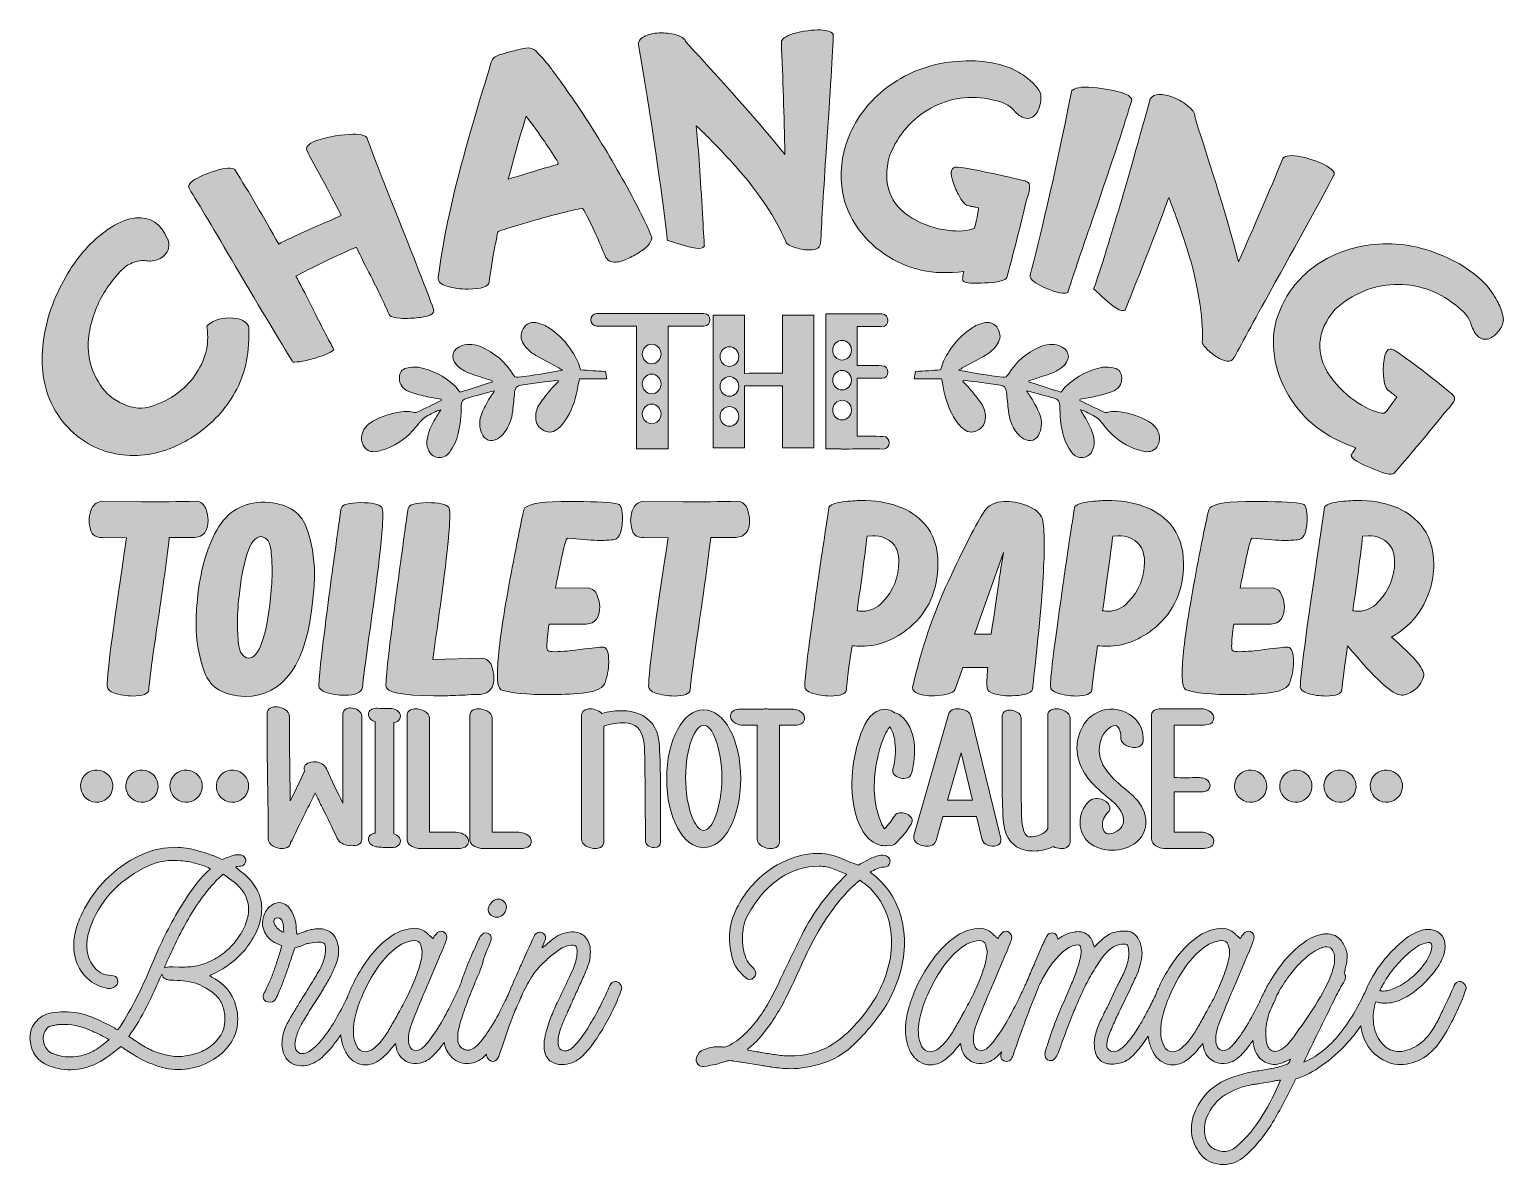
# Model space of a CAD drawing. Header units: inches. Extents: x 66 to 1013, y -905 to -177.
import ezdxf

# ---------------------------------------------------------------- set-up
doc = ezdxf.new("R2010")
doc.units = ezdxf.units.IN
doc.header["$MEASUREMENT"] = 0
doc.layers.add('Layer 1', color=7, linetype='Continuous')

# ---------------------------------------------------------------- blocks, each defined once
blk = doc.blocks.new('block 2')
at = {"layer": 'Layer 1', "true_color": 0xffffff}
h = blk.add_hatch(color=7, dxfattribs=at)
h.dxf.hatch_style = 2
edge = h.paths.add_edge_path()
edge.add_spline(control_points=[(206.89, -721.28), (205.93, -720.19), (204.91, -719.23), (203.82, -718.41), (202.72, -717.59), (201.63, -716.7), (200.53, -715.74), (200.53, -715.74), (200.12, -715.33), (200.12, -715.33), (200.12, -715.33), (199.3, -714.72), (199.3, -714.72), (199.3, -714.72), (198.89, -714.31), (198.89, -714.31), (198.89, -714.31), (199.3, -713.9), (199.3, -713.9), (200.67, -713.9), (201.93, -713.73), (203.1, -713.39), (204.26, -713.05), (204.97, -712.05), (205.25, -710.41), (205.38, -709.32), (205.04, -708.4), (204.23, -707.64), (203.41, -706.89), (202.45, -706.45), (201.36, -706.31), (199.99, -706.31), (198.96, -706.38), (198.28, -706.52), (196.91, -706.93), (195.58, -707.37), (194.28, -707.85), (192.98, -708.33), (191.58, -708.84), (190.08, -709.39), (187.62, -708.16), (185.02, -707.1), (182.29, -706.21), (179.55, -705.32), (176.82, -704.47), (174.09, -703.65), (171.76, -702.96), (169.44, -702.45), (167.11, -702.11), (164.79, -701.77), (162.47, -701.6), (160.14, -701.6), (153.44, -701.6), (146.95, -702.86), (140.66, -705.39), (134.38, -707.92), (128.5, -711.34), (123.03, -715.64), (117.56, -719.95), (112.74, -724.83), (108.58, -730.3), (104.41, -735.77), (101.09, -741.51), (98.63, -747.52), (97.13, -751.21), (96.03, -754.94), (95.35, -758.7), (94.67, -762.46), (94.67, -766.32), (95.35, -770.28), (96.17, -775.48), (98.39, -780.09), (102.02, -784.12), (105.64, -788.16), (110.04, -790.72), (115.24, -791.81), (116.06, -792.08), (116.91, -792.22), (117.8, -792.22), (118.69, -792.22), (119.55, -792.01), (120.37, -791.61), (122.55, -790.51), (123.44, -788.87), (123.03, -786.68), (122.62, -784.77), (121.19, -783.81), (118.73, -783.81), (114.63, -783.81), (111.21, -782.21), (108.48, -779), (105.74, -775.79), (104.1, -772.26), (103.56, -768.44), (103.14, -765.29), (103.21, -762.28), (103.76, -759.41), (104.3, -756.54), (105.12, -753.74), (106.22, -751.01), (109.77, -742.26), (114.63, -734.81), (120.78, -728.66), (126.93, -722.51), (134.31, -717.46), (142.92, -713.49), (149.34, -710.48), (156.32, -709.39), (163.83, -710.21), (166.84, -710.48), (169.78, -711), (172.65, -711.74), (175.52, -712.5), (178.32, -713.42), (181.06, -714.51), (181.19, -714.51), (181.26, -714.55), (181.26, -714.61), (181.26, -714.68), (181.33, -714.72), (181.47, -714.72), (181.47, -714.72), (182.08, -715.13), (182.08, -715.13), (182.22, -715.13), (182.29, -715.16), (182.29, -715.23), (182.29, -715.3), (182.35, -715.33), (182.49, -715.33), (182.35, -715.47), (182.29, -715.61), (182.29, -715.74), (178.19, -719.43), (174.29, -723.88), (170.6, -729.07), (166.91, -734.27), (163.45, -739.7), (160.24, -745.37), (157.03, -751.04), (154.06, -756.75), (151.33, -762.49), (148.59, -768.23), (146.2, -773.63), (144.15, -778.69), (141.28, -785.66), (138.27, -792.22), (135.13, -798.37), (131.98, -804.52), (128.43, -810.74), (124.47, -817.03), (124.47, -817.03), (124.06, -817.44), (124.06, -817.44), (124.06, -817.44), (123.44, -818.26), (123.44, -818.26), (123.44, -818.26), (123.03, -818.67), (123.03, -818.67), (122.35, -818.4), (121.77, -818.09), (121.29, -817.75), (120.81, -817.41), (120.3, -817.1), (119.75, -816.82), (114.56, -814.09), (109.57, -811.8), (104.78, -809.95), (100, -808.11), (94.6, -807.19), (88.59, -807.19), (85.99, -807.19), (83.32, -807.39), (80.59, -807.8), (76.21, -808.62), (72.73, -810.71), (70.13, -814.06), (67.54, -817.41), (66.44, -821.27), (66.85, -825.64), (67.4, -833.3), (71.43, -838.7), (78.95, -841.84), (84.14, -843.89), (89.54, -844.71), (95.15, -844.3), (102.25, -843.61), (108.68, -841.36), (114.42, -837.53), (116.33, -836.3), (118.11, -835.04), (119.75, -833.74), (121.39, -832.44), (123.17, -831.04), (125.08, -829.54), (125.35, -829.67), (125.9, -830.02), (126.72, -830.56), (127.13, -830.84), (127.51, -831.07), (127.85, -831.28), (128.19, -831.48), (128.57, -831.72), (128.98, -832), (128.98, -832), (133.49, -834.87), (133.49, -834.87), (133.9, -835.14), (134.27, -835.38), (134.62, -835.59), (134.96, -835.79), (135.33, -836.03), (135.74, -836.3), (140.94, -839.17), (146.2, -841.36), (151.53, -842.86), (156.86, -844.37), (162.53, -844.64), (168.55, -843.68), (178.25, -842.18), (186.32, -837.94), (192.74, -830.97), (195.89, -827.42), (198, -823.63), (199.1, -819.59), (200.19, -815.56), (200.4, -811.29), (199.71, -806.78), (198.21, -797.62), (193.49, -790.72), (185.57, -786.07), (185.02, -785.8), (184.47, -785.49), (183.93, -785.15), (183.38, -784.81), (182.76, -784.43), (182.08, -784.02), (182.35, -783.88), (182.59, -783.75), (182.8, -783.61), (183, -783.47), (183.24, -783.34), (183.52, -783.2), (187.34, -781.56), (191.07, -779.41), (194.69, -776.74), (198.31, -774.07), (201.56, -771.07), (204.43, -767.72), (207.3, -764.37), (209.73, -760.68), (211.71, -756.65), (213.69, -752.62), (214.89, -748.48), (215.3, -744.24), (215.84, -739.73), (215.36, -735.56), (213.86, -731.74), (212.36, -727.91), (210.03, -724.42), (206.89, -721.28)], knot_values=[0, 0, 0, 0, 1, 1, 1, 2, 2, 2, 3, 3, 3, 4, 4, 4, 5, 5, 5, 6, 6, 6, 7, 7, 7, 8, 8, 8, 9, 9, 9, 10, 10, 10, 11, 11, 11, 12, 12, 12, 13, 13, 13, 14, 14, 14, 15, 15, 15, 16, 16, 16, 17, 17, 17, 18, 18, 18, 19, 19, 19, 20, 20, 20, 21, 21, 21, 22, 22, 22, 23, 23, 23, 24, 24, 24, 25, 25, 25, 26, 26, 26, 27, 27, 27, 28, 28, 28, 29, 29, 29, 30, 30, 30, 31, 31, 31, 32, 32, 32, 33, 33, 33, 34, 34, 34, 35, 35, 35, 36, 36, 36, 37, 37, 37, 38, 38, 38, 39, 39, 39, 40, 40, 40, 41, 41, 41, 42, 42, 42, 43, 43, 43, 44, 44, 44, 45, 45, 45, 46, 46, 46, 47, 47, 47, 48, 48, 48, 49, 49, 49, 50, 50, 50, 51, 51, 51, 52, 52, 52, 53, 53, 53, 54, 54, 54, 55, 55, 55, 56, 56, 56, 57, 57, 57, 58, 58, 58, 59, 59, 59, 60, 60, 60, 61, 61, 61, 62, 62, 62, 63, 63, 63, 64, 64, 64, 65, 65, 65, 66, 66, 66, 67, 67, 67, 68, 68, 68, 69, 69, 69, 70, 70, 70, 71, 71, 71, 72, 72, 72, 73, 73, 73, 74, 74, 74, 75, 75, 75, 76, 76, 76, 77, 77, 77, 78, 78, 78, 79, 79, 79, 80, 80, 80, 81, 81, 81, 82, 82, 82, 83, 83, 83, 84, 84, 84, 85, 85, 85, 86, 86, 86, 87, 87, 87, 87], degree=3, periodic=1)
edge = h.paths.add_edge_path()
edge.add_spline(control_points=[(108.48, -831.79), (105.33, -833.71), (101.84, -835.01), (98.02, -835.69), (93.51, -836.51), (89, -836.3), (84.49, -835.07), (83.8, -834.8), (83.15, -834.56), (82.54, -834.35), (81.92, -834.15), (81.27, -833.91), (80.59, -833.64), (77.85, -832.13), (76.18, -829.88), (75.57, -826.87), (74.95, -823.87), (75.39, -821.2), (76.9, -818.87), (77.85, -817.37), (78.88, -816.55), (79.98, -816.41), (81.07, -816.14), (82.06, -815.9), (82.95, -815.7), (83.84, -815.49), (84.83, -815.39), (85.92, -815.39), (92.89, -814.98), (99.45, -816.21), (105.6, -819.08), (107.24, -819.77), (108.89, -820.52), (110.52, -821.33), (112.17, -822.15), (113.81, -822.98), (115.45, -823.8), (115.72, -823.93), (116.02, -824.1), (116.37, -824.31), (116.71, -824.51), (117.09, -824.75), (117.5, -825.02), (114.63, -827.62), (111.62, -829.88), (108.48, -831.79)], knot_values=[0, 0, 0, 0, 1, 1, 1, 2, 2, 2, 3, 3, 3, 4, 4, 4, 5, 5, 5, 6, 6, 6, 7, 7, 7, 8, 8, 8, 9, 9, 9, 10, 10, 10, 11, 11, 11, 12, 12, 12, 13, 13, 13, 14, 14, 14, 15, 15, 15, 15], degree=3, periodic=1)
edge = h.paths.add_edge_path()
edge.add_spline(control_points=[(184.54, -795.3), (187, -797.21), (188.78, -799.43), (189.87, -801.96), (190.97, -804.49), (191.65, -807.32), (191.92, -810.47), (192.33, -817.31), (189.8, -823.11), (184.34, -827.9), (181.74, -830.22), (178.97, -831.93), (176.03, -833.02), (173.09, -834.12), (169.98, -834.94), (166.7, -835.48), (163.42, -836.03), (160.24, -836.03), (157.17, -835.48), (154.09, -834.94), (150.98, -834.12), (147.84, -833.02), (144.7, -831.93), (141.69, -830.46), (138.82, -828.61), (135.95, -826.77), (133.08, -824.89), (130.21, -822.98), (134.58, -816.82), (138.44, -810.4), (141.79, -803.7), (145.14, -797.01), (148.32, -790.1), (151.33, -782.99), (151.87, -784.5), (152.66, -785.53), (153.69, -786.07), (154.71, -786.62), (155.84, -786.89), (157.07, -786.89), (162.81, -786.89), (167.66, -787.4), (171.63, -788.43), (175.59, -789.45), (179.89, -791.74), (184.54, -795.3)], knot_values=[0, 0, 0, 0, 1, 1, 1, 2, 2, 2, 3, 3, 3, 4, 4, 4, 5, 5, 5, 6, 6, 6, 7, 7, 7, 8, 8, 8, 9, 9, 9, 10, 10, 10, 11, 11, 11, 12, 12, 12, 13, 13, 13, 14, 14, 14, 15, 15, 15, 15], degree=3, periodic=1)
edge = h.paths.add_edge_path()
edge.add_spline(control_points=[(206.28, -747.52), (205.18, -751.35), (203.54, -754.94), (201.36, -758.29), (199.17, -761.64), (196.6, -764.64), (193.67, -767.31), (190.72, -769.97), (187.48, -772.23), (183.93, -774.07), (180.37, -775.92), (176.61, -777.18), (172.65, -777.87), (171.01, -778.14), (169.33, -778.31), (167.63, -778.38), (165.91, -778.45), (164.24, -778.48), (162.6, -778.48), (162.6, -778.48), (158.71, -778.28), (158.71, -778.28), (158.71, -778.28), (156.86, -778.28), (156.86, -778.28), (156.18, -778.28), (155.56, -778.35), (155.02, -778.48), (154.47, -778.62), (153.86, -778.76), (153.17, -778.89), (153.31, -778.62), (153.34, -778.42), (153.28, -778.28), (153.2, -778.14), (153.24, -778.01), (153.38, -777.87), (155.43, -773.36), (157.61, -768.64), (159.94, -763.72), (162.26, -758.8), (164.76, -753.98), (167.42, -749.27), (170.09, -744.55), (172.96, -740.01), (176.03, -735.63), (179.11, -731.26), (182.35, -727.22), (185.77, -723.53), (186.46, -722.71), (187.24, -721.93), (188.13, -721.18), (189.02, -720.43), (189.87, -719.64), (190.69, -718.82), (193.29, -720.6), (195.78, -722.41), (198.18, -724.25), (200.57, -726.1), (202.58, -728.39), (204.23, -731.12), (207.23, -736.18), (207.91, -741.65), (206.28, -747.52)], knot_values=[0, 0, 0, 0, 1, 1, 1, 2, 2, 2, 3, 3, 3, 4, 4, 4, 5, 5, 5, 6, 6, 6, 7, 7, 7, 8, 8, 8, 9, 9, 9, 10, 10, 10, 11, 11, 11, 12, 12, 12, 13, 13, 13, 14, 14, 14, 15, 15, 15, 16, 16, 16, 17, 17, 17, 18, 18, 18, 19, 19, 19, 20, 20, 20, 21, 21, 21, 21], degree=3, periodic=1)
h = blk.add_hatch(color=7, dxfattribs=at)
h.dxf.hatch_style = 2
edge = h.paths.add_edge_path()
edge.add_spline(control_points=[(619.21, -731.12), (616.2, -726.61), (612.51, -722.58), (608.13, -719.02), (607.32, -718.48), (606.63, -718), (606.08, -717.59), (607.59, -716.77), (609.06, -716.02), (610.49, -715.33), (611.93, -714.65), (613.47, -714.31), (615.11, -714.31), (617.16, -714.31), (618.39, -713.35), (618.8, -711.44), (619.34, -709.52), (618.52, -708.09), (616.34, -707.13), (614.97, -706.59), (613.47, -706.52), (611.83, -706.93), (609.78, -707.47), (607.79, -708.19), (605.88, -709.08), (603.96, -709.97), (602.12, -710.96), (600.34, -712.05), (600.34, -712.05), (599.93, -712.26), (599.93, -712.26), (599.93, -712.26), (598.91, -712.87), (598.91, -712.87), (598.77, -712.87), (598.63, -712.94), (598.5, -713.08), (596.31, -712.26), (594.23, -711.44), (592.25, -710.62), (590.26, -709.8), (588.25, -708.98), (586.2, -708.16), (581.14, -706.24), (576.28, -705.36), (571.64, -705.49), (566.03, -705.77), (560.7, -706.82), (555.65, -708.67), (550.59, -710.52), (545.84, -713.01), (541.4, -716.15), (536.95, -719.3), (532.96, -722.99), (529.4, -727.22), (525.85, -731.46), (522.84, -736.04), (520.38, -740.96), (517.65, -746.43), (516.14, -751.97), (515.87, -757.57), (515.6, -763.18), (516.41, -768.92), (518.33, -774.79), (519.01, -776.98), (520.07, -778.89), (521.51, -780.53), (522.94, -782.17), (524.48, -783.75), (526.12, -785.25), (528.03, -786.89), (529.81, -786.89), (531.45, -785.25), (533.09, -783.75), (533.16, -781.9), (531.66, -779.71), (531.38, -779.3), (531.04, -778.89), (530.63, -778.48), (530.22, -778.07), (529.88, -777.73), (529.61, -777.46), (528.51, -776.5), (527.69, -775.48), (527.15, -774.38), (526.6, -773.29), (526.12, -772.06), (525.71, -770.69), (524.75, -767.69), (524.24, -764.68), (524.18, -761.67), (524.1, -758.67), (524.35, -755.66), (524.89, -752.65), (525.3, -750.33), (526.02, -748.17), (527.05, -746.19), (528.07, -744.21), (529.2, -742.26), (530.43, -740.35), (535.07, -732.69), (541.12, -726.34), (548.57, -721.28), (556.02, -716.22), (564.33, -713.69), (573.48, -713.69), (576.63, -713.69), (579.6, -714.28), (582.4, -715.44), (585.2, -716.6), (588.11, -717.73), (591.12, -718.82), (585.24, -724.7), (579.87, -730.85), (575.02, -737.27), (570.17, -743.7), (565.9, -750.6), (562.21, -757.98), (559.88, -762.63), (557.63, -767.28), (555.44, -771.92), (553.25, -776.57), (551, -781.29), (548.67, -786.07), (546.76, -790.17), (544.75, -794.24), (542.63, -798.27), (540.51, -802.3), (538.15, -806.16), (535.55, -809.85), (532.96, -813.54), (530.09, -817), (526.94, -820.21), (523.8, -823.42), (520.18, -826.19), (516.07, -828.51), (515.39, -828.92), (514.67, -829.26), (513.92, -829.54), (513.17, -829.81), (512.32, -829.88), (511.36, -829.74), (510.4, -829.61), (509.52, -829.57), (508.69, -829.64), (507.87, -829.71), (506.98, -829.74), (506.03, -829.74), (503.84, -830.02), (501.58, -830.6), (499.26, -831.48), (496.94, -832.38), (495.43, -833.98), (494.75, -836.3), (494.2, -837.94), (494.45, -839.41), (495.47, -840.71), (496.5, -842.01), (497.9, -842.52), (499.67, -842.25), (504.59, -841.56), (509.17, -840.47), (513.41, -838.97), (514.64, -838.56), (515.8, -838.42), (516.9, -838.56), (517.17, -838.56), (517.44, -838.59), (517.72, -838.66), (517.99, -838.73), (518.26, -838.76), (518.54, -838.76), (518.54, -838.76), (521.82, -839.38), (521.82, -839.38), (522.5, -839.38), (523.05, -839.45), (523.46, -839.58), (523.46, -839.58), (536.58, -841.63), (536.58, -841.63), (536.99, -841.77), (537.53, -841.84), (538.22, -841.84), (538.22, -841.84), (541.5, -842.45), (541.5, -842.45), (541.77, -842.45), (542.05, -842.48), (542.32, -842.56), (542.59, -842.62), (542.86, -842.66), (543.14, -842.66), (545.05, -842.93), (546.97, -843.17), (548.88, -843.38), (550.79, -843.58), (552.71, -843.68), (554.62, -843.68), (561.73, -843.68), (568.77, -842.52), (575.74, -840.2), (582.71, -837.88), (588.86, -834.32), (594.19, -829.54), (600.89, -823.39), (607.04, -816.41), (612.65, -808.62), (618.25, -800.83), (622.35, -792.5), (624.95, -783.61), (626.86, -777.46), (627.92, -771.27), (628.13, -765.05), (628.33, -758.84), (627.61, -752.58), (625.97, -746.29), (624.47, -740.69), (622.21, -735.63), (619.21, -731.12)], knot_values=[0, 0, 0, 0, 1, 1, 1, 2, 2, 2, 3, 3, 3, 4, 4, 4, 5, 5, 5, 6, 6, 6, 7, 7, 7, 8, 8, 8, 9, 9, 9, 10, 10, 10, 11, 11, 11, 12, 12, 12, 13, 13, 13, 14, 14, 14, 15, 15, 15, 16, 16, 16, 17, 17, 17, 18, 18, 18, 19, 19, 19, 20, 20, 20, 21, 21, 21, 22, 22, 22, 23, 23, 23, 24, 24, 24, 25, 25, 25, 26, 26, 26, 27, 27, 27, 28, 28, 28, 29, 29, 29, 30, 30, 30, 31, 31, 31, 32, 32, 32, 33, 33, 33, 34, 34, 34, 35, 35, 35, 36, 36, 36, 37, 37, 37, 38, 38, 38, 39, 39, 39, 40, 40, 40, 41, 41, 41, 42, 42, 42, 43, 43, 43, 44, 44, 44, 45, 45, 45, 46, 46, 46, 47, 47, 47, 48, 48, 48, 49, 49, 49, 50, 50, 50, 51, 51, 51, 52, 52, 52, 53, 53, 53, 54, 54, 54, 55, 55, 55, 56, 56, 56, 57, 57, 57, 58, 58, 58, 59, 59, 59, 60, 60, 60, 61, 61, 61, 62, 62, 62, 63, 63, 63, 64, 64, 64, 65, 65, 65, 66, 66, 66, 67, 67, 67, 68, 68, 68, 69, 69, 69, 70, 70, 70, 71, 71, 71, 72, 72, 72, 73, 73, 73, 73], degree=3, periodic=1)
edge = h.paths.add_edge_path()
edge.add_spline(control_points=[(619.11, -772.23), (618.08, -778.45), (616.2, -784.57), (613.47, -790.58), (611.28, -795.37), (608.71, -799.84), (605.78, -804.01), (602.84, -808.18), (599.59, -812.18), (596.04, -816), (590.43, -822.29), (584.28, -827.11), (577.59, -830.46), (570.89, -833.81), (563.23, -835.48), (554.62, -835.48), (553.12, -835.48), (551.55, -835.42), (549.91, -835.28), (548.26, -835.14), (546.69, -834.94), (545.19, -834.66), (542.32, -834.25), (539.45, -833.81), (536.58, -833.33), (533.71, -832.85), (530.84, -832.34), (527.97, -831.79), (527.83, -831.79), (527.63, -831.66), (527.35, -831.38), (527.35, -831.38), (527.35, -831.18), (527.35, -831.18), (530.63, -828.72), (533.74, -825.71), (536.68, -822.15), (539.62, -818.6), (542.35, -814.85), (544.88, -810.88), (547.41, -806.91), (549.73, -802.85), (551.85, -798.68), (553.97, -794.51), (555.85, -790.58), (557.49, -786.89), (559.95, -781.56), (562.41, -776.26), (564.87, -771), (567.33, -765.74), (570.07, -760.51), (573.07, -755.32), (576.36, -749.71), (579.91, -744.38), (583.74, -739.32), (587.56, -734.27), (591.87, -729.55), (596.65, -725.17), (597.06, -724.76), (597.51, -724.39), (597.99, -724.05), (598.46, -723.71), (598.98, -723.26), (599.52, -722.71), (600.62, -723.67), (601.75, -724.53), (602.91, -725.28), (604.07, -726.03), (605.13, -726.88), (606.08, -727.84), (613.06, -734.81), (617.36, -743.15), (619, -752.86), (620.09, -759.55), (620.13, -766.01), (619.11, -772.23)], knot_values=[0, 0, 0, 0, 1, 1, 1, 2, 2, 2, 3, 3, 3, 4, 4, 4, 5, 5, 5, 6, 6, 6, 7, 7, 7, 8, 8, 8, 9, 9, 9, 10, 10, 10, 11, 11, 11, 12, 12, 12, 13, 13, 13, 14, 14, 14, 15, 15, 15, 16, 16, 16, 17, 17, 17, 18, 18, 18, 19, 19, 19, 20, 20, 20, 21, 21, 21, 22, 22, 22, 23, 23, 23, 24, 24, 24, 25, 25, 25, 25], degree=3, periodic=1)
h = blk.add_hatch(color=7, dxfattribs=at)
h.dxf.hatch_style = 2
edge = h.paths.add_edge_path()
edge.add_spline(control_points=[(442.47, -787.71), (440.96, -787.71), (439.8, -788.6), (438.98, -790.38), (437.62, -793.52), (436.01, -797.01), (434.16, -800.83), (432.32, -804.66), (430.3, -808.45), (428.12, -812.21), (425.93, -815.97), (423.71, -819.46), (421.45, -822.67), (419.2, -825.88), (416.97, -828.44), (414.79, -830.36), (413.97, -831.04), (413.05, -831.59), (412.02, -832), (411, -832.41), (409.93, -832.41), (408.84, -832), (407.34, -831.45), (406.41, -830.46), (406.08, -829.02), (405.73, -827.59), (405.67, -826.05), (405.87, -824.41), (406.08, -822.77), (406.45, -821.1), (407, -819.39), (407.54, -817.68), (408.02, -816.35), (408.43, -815.39), (409.8, -812.11), (411.2, -808.86), (412.64, -805.65), (414.07, -802.44), (415.54, -799.19), (417.04, -795.91), (418.27, -793.18), (419.54, -790.38), (420.84, -787.5), (422.13, -784.63), (423.33, -781.83), (424.42, -779.1), (426.07, -775.41), (426.75, -771.38), (426.48, -767), (426.2, -763.59), (425, -760.85), (422.89, -758.8), (420.77, -756.75), (418, -755.8), (414.58, -755.93), (410.21, -756.2), (406.45, -757.5), (403.31, -759.82), (402.21, -760.65), (401.12, -761.54), (400.03, -762.49), (398.93, -763.45), (397.84, -764.41), (396.75, -765.36), (396.2, -765.64), (395.79, -765.91), (395.52, -766.18), (395.52, -765.91), (395.55, -765.74), (395.62, -765.67), (395.69, -765.6), (395.72, -765.5), (395.72, -765.36), (395.72, -765.36), (397.16, -762.08), (397.16, -762.08), (397.7, -760.99), (397.87, -759.93), (397.67, -758.9), (397.46, -757.88), (396.81, -757.09), (395.72, -756.54), (394.76, -756), (393.81, -755.93), (392.85, -756.34), (391.89, -756.75), (391.07, -757.5), (390.39, -758.6), (390.39, -758.6), (389.98, -759.41), (389.98, -759.41), (389.98, -759.41), (389.16, -761.26), (389.16, -761.26), (386.7, -766.73), (384.72, -771.14), (383.21, -774.48), (381.71, -777.84), (380.31, -780.98), (379.01, -783.92), (377.71, -786.86), (376.92, -788.67), (376.65, -789.35), (375.78, -791.38), (374.87, -793.5), (373.93, -795.71), (373.32, -797.04), (372.62, -798.54), (371.84, -800.22), (369.72, -804.73), (367.29, -809.34), (364.56, -814.06), (361.82, -818.77), (358.99, -822.91), (356.05, -826.46), (353.11, -830.02), (350.41, -831.79), (347.95, -831.79), (347.13, -831.79), (346.34, -831.62), (345.59, -831.28), (344.84, -830.94), (344.19, -830.56), (343.65, -830.15), (342.69, -829.33), (342.04, -828.24), (341.7, -826.87), (341.36, -825.51), (341.26, -824), (341.39, -822.36), (341.53, -820.72), (341.8, -819.05), (342.21, -817.34), (342.62, -815.63), (343.03, -814.09), (343.44, -812.72), (344.67, -808.76), (346.11, -804.62), (347.75, -800.32), (349.39, -796.01), (351.03, -791.88), (352.67, -787.92), (354.17, -784.63), (355.23, -782.17), (355.84, -780.53), (356.46, -778.89), (356.9, -777.6), (357.18, -776.64), (357.18, -776.64), (358, -773.36), (358, -773.36), (358.27, -772.4), (358.75, -771.1), (359.43, -769.46), (360.12, -767.82), (361.14, -765.36), (362.51, -762.08), (362.78, -761.54), (362.92, -760.99), (362.92, -760.44), (363.19, -758.53), (362.37, -757.3), (360.46, -756.75), (358.82, -756.2), (357.45, -756.68), (356.36, -758.19), (355.67, -759.14), (355.13, -760.1), (354.72, -761.06), (353.21, -764.34), (352.02, -766.97), (351.13, -768.95), (350.24, -770.93), (349.49, -772.61), (348.87, -773.97), (348.26, -775.34), (347.78, -776.54), (347.44, -777.56), (347.1, -778.59), (346.65, -779.79), (346.11, -781.15), (345.56, -782.52), (344.94, -784.22), (344.26, -786.27), (343.82, -787.61), (343.23, -789.23), (342.5, -791.14), (341.62, -793.1), (340.2, -796.09), (338.21, -800.12), (335.96, -804.7), (333.46, -809.38), (330.73, -814.16), (328, -818.94), (325.16, -823.15), (322.22, -826.77), (319.28, -830.39), (316.65, -832.2), (314.33, -832.2), (312.69, -831.93), (311.52, -831.14), (310.84, -829.84), (310.16, -828.55), (309.78, -827.01), (309.71, -825.23), (309.64, -823.46), (309.82, -821.71), (310.23, -820), (310.64, -818.3), (311.05, -816.89), (311.46, -815.8), (313.78, -809.65), (316.24, -803.5), (318.84, -797.35), (319.93, -794.88), (321.02, -792.29), (322.12, -789.55), (322.12, -789.55), (328.89, -773.77), (328.89, -773.77), (329.02, -773.5), (329.16, -773.19), (329.29, -772.85), (329.43, -772.51), (329.57, -772.13), (329.7, -771.72), (329.7, -771.72), (331.35, -768.03), (331.35, -768.03), (332.44, -765.29), (333.4, -762.77), (334.22, -760.44), (334.63, -758.67), (334.15, -757.3), (332.78, -756.34), (331.41, -755.11), (329.98, -755.11), (328.48, -756.34), (328.2, -756.61), (327.89, -756.92), (327.55, -757.26), (327.21, -757.61), (326.9, -757.91), (326.63, -758.19), (326.35, -758.46), (326.15, -758.77), (326.02, -759.11), (325.88, -759.45), (325.67, -759.76), (325.4, -760.03), (324.71, -759.48), (324.13, -759), (323.66, -758.6), (323.18, -758.19), (322.66, -757.71), (322.12, -757.16), (319.38, -754.43), (316.17, -753.26), (312.48, -753.67), (307.15, -754.08), (302.16, -756), (297.52, -759.41), (292.87, -762.83), (288.7, -766.93), (285.01, -771.72), (281.32, -776.5), (278.11, -781.56), (275.37, -786.89), (273.46, -790.63), (271.88, -794.16), (270.64, -797.5), (270.2, -798.43), (269.73, -799.4), (269.22, -800.42), (267.58, -803.84), (265.56, -807.63), (263.17, -811.8), (260.78, -815.97), (258.25, -819.8), (255.59, -823.28), (252.92, -826.77), (250.25, -829.54), (247.59, -831.59), (244.92, -833.64), (242.43, -834.39), (240.1, -833.84), (239.42, -833.43), (238.84, -833.02), (238.36, -832.61), (237.88, -832.2), (237.57, -831.79), (237.44, -831.38), (236.89, -829.74), (236.76, -828.17), (237.03, -826.67), (237.57, -823.52), (238.36, -820.82), (239.39, -818.57), (240.41, -816.31), (241.75, -813.89), (243.39, -811.29), (243.93, -810.47), (244.44, -809.65), (244.92, -808.83), (245.4, -808.01), (245.92, -807.12), (246.46, -806.16), (246.46, -806.16), (252.82, -796.32), (252.82, -796.32), (253.36, -795.37), (253.88, -794.48), (254.36, -793.66), (254.83, -792.84), (255.34, -792.01), (255.89, -791.2), (257.4, -788.73), (258.8, -786.24), (260.1, -783.71), (261.39, -781.18), (262.52, -778.55), (263.48, -775.82), (264.16, -773.9), (264.61, -771.96), (264.81, -769.97), (265.02, -767.99), (264.91, -765.98), (264.5, -763.93), (263.96, -761.6), (263.07, -759.62), (261.84, -757.98), (260.61, -756.34), (258.83, -755.18), (256.51, -754.49), (253.77, -753.67), (250.9, -753.61), (247.9, -754.29), (247.08, -754.43), (246.15, -754.67), (245.13, -755.01), (244.1, -755.35), (243.11, -755.69), (242.16, -756.03), (241.2, -756.37), (240.34, -756.68), (239.59, -756.95), (238.84, -757.23), (238.33, -757.36), (238.05, -757.36), (238.05, -756.82), (238.02, -756.37), (237.95, -756.03), (237.88, -755.69), (237.85, -755.39), (237.85, -755.11), (237.71, -754.15), (237.64, -753.2), (237.64, -752.24), (237.64, -751.28), (237.51, -750.33), (237.23, -749.37), (236.96, -748.14), (236.55, -746.81), (236.01, -745.37), (235.46, -743.94), (234.74, -742.6), (233.85, -741.37), (232.96, -740.14), (231.94, -739.12), (230.78, -738.3), (229.61, -737.48), (228.28, -737.07), (226.78, -737.07), (225.27, -737.07), (223.77, -737.55), (222.27, -738.5), (219.26, -740.42), (217.31, -743.19), (216.42, -746.81), (215.54, -750.43), (216.05, -753.81), (217.96, -756.95), (219.33, -759.28), (220.83, -760.92), (222.47, -761.88), (224.11, -762.83), (226.09, -763.79), (228.42, -764.75), (227.6, -767.76), (226.78, -770.52), (225.96, -773.05), (225.14, -775.58), (224.32, -778.04), (223.5, -780.43), (222.68, -782.82), (221.76, -785.18), (220.73, -787.5), (219.7, -789.83), (218.51, -792.36), (217.14, -795.09), (216.46, -796.32), (216.29, -797.49), (216.63, -798.58), (216.97, -799.67), (217.83, -800.42), (219.19, -800.83), (221.65, -801.52), (223.43, -800.83), (224.52, -798.78), (226.03, -795.91), (227.26, -793.21), (228.21, -790.68), (229.17, -788.16), (230.09, -785.66), (230.98, -783.2), (231.87, -780.74), (232.76, -778.14), (233.65, -775.41), (234.53, -772.68), (235.6, -769.6), (236.83, -766.18), (236.83, -766.18), (237.03, -766.18), (237.03, -766.18), (238.12, -765.91), (239.01, -765.64), (239.7, -765.36), (240.38, -765.09), (241.03, -764.82), (241.64, -764.54), (242.26, -764.27), (242.91, -764), (243.59, -763.72), (244.27, -763.45), (245.16, -763.24), (246.26, -763.11), (248.58, -762.69), (250.97, -762.49), (253.43, -762.49), (255.07, -762.49), (256.03, -763.24), (256.3, -764.75), (256.58, -766.39), (256.58, -768.1), (256.3, -769.87), (256.03, -771.92), (255.51, -773.9), (254.77, -775.82), (254.01, -777.73), (253.09, -779.58), (252, -781.35), (249.95, -784.91), (247.83, -788.43), (245.64, -791.91), (243.45, -795.4), (241.27, -798.92), (239.08, -802.47), (237.85, -804.52), (236.62, -806.57), (235.39, -808.62), (234.16, -810.67), (233, -812.72), (231.9, -814.77), (231.08, -816.28), (230.43, -817.78), (229.96, -819.28), (229.48, -820.79), (229.1, -822.29), (228.83, -823.8), (228.55, -825.71), (228.49, -827.59), (228.62, -829.43), (228.76, -831.28), (229.24, -833.16), (230.06, -835.07), (231.15, -837.4), (232.69, -839.1), (234.67, -840.2), (236.65, -841.29), (238.81, -841.84), (241.13, -841.84), (243.31, -841.84), (245.47, -841.43), (247.59, -840.61), (249.71, -839.79), (251.59, -838.7), (253.23, -837.33), (255.96, -835.01), (258.73, -832.07), (261.53, -828.51), (263.16, -826.44), (264.73, -824.28), (266.24, -822.05), (266.43, -824.01), (266.8, -825.99), (267.37, -828), (268.06, -830.39), (269.05, -832.58), (270.35, -834.56), (271.65, -836.54), (273.29, -838.15), (275.27, -839.38), (277.25, -840.61), (279.61, -841.22), (282.34, -841.22), (284.39, -841.22), (286.31, -840.78), (288.08, -839.89), (289.86, -839), (291.57, -837.88), (293.21, -836.51), (294.85, -835.14), (296.35, -833.64), (297.72, -832), (299.09, -830.36), (300.31, -828.85), (301.41, -827.48), (301.68, -828.99), (301.99, -830.39), (302.33, -831.69), (302.67, -832.99), (303.32, -834.25), (304.28, -835.48), (307.56, -839.58), (311.8, -841.16), (316.99, -840.2), (318.22, -839.93), (319.42, -839.51), (320.58, -838.97), (321.74, -838.42), (322.8, -837.74), (323.76, -836.92), (326.35, -834.73), (328.95, -831.86), (331.55, -828.31), (331.96, -827.75), (332.35, -827.18), (332.75, -826.62), (333.1, -829.86), (334.4, -832.82), (336.68, -835.48), (339.55, -838.76), (343.17, -840.4), (347.54, -840.4), (350.96, -840.4), (354.17, -839.24), (357.18, -836.92), (358.06, -836.17), (358.95, -835.34), (359.84, -834.44), (359.86, -835.45), (360.23, -836.41), (360.97, -837.33), (361.86, -838.42), (362.85, -838.97), (363.94, -838.97), (365.04, -838.97), (365.89, -838.56), (366.5, -837.74), (367.12, -836.92), (367.63, -836.03), (368.04, -835.07), (370.64, -827.01), (373.58, -818.5), (376.86, -809.54), (377.14, -808.77), (377.45, -807.99), (377.75, -807.22), (378.18, -806.35), (378.6, -805.49), (379.02, -804.62), (380.65, -801.17), (382.02, -797.99), (383.15, -795.06), (385.1, -791.18), (387.23, -787.36), (389.57, -783.61), (390.39, -782.25), (391.75, -780.53), (393.67, -778.48), (395.58, -776.43), (397.67, -774.42), (399.93, -772.43), (402.18, -770.46), (404.47, -768.71), (406.79, -767.21), (409.11, -765.7), (411.17, -764.82), (412.94, -764.54), (414.99, -764.13), (416.39, -764.27), (417.15, -764.95), (417.9, -765.64), (418.2, -767.07), (418.07, -769.26), (417.93, -771.17), (417.63, -772.98), (417.15, -774.69), (416.67, -776.4), (416.09, -778.07), (415.4, -779.71), (412.39, -786.41), (409.18, -793.25), (405.77, -800.22), (404.26, -803.36), (402.9, -806.47), (401.67, -809.54), (400.44, -812.62), (399.34, -815.8), (398.39, -819.08), (397.7, -821.4), (397.22, -823.66), (396.95, -825.85), (396.68, -828.03), (396.75, -830.29), (397.16, -832.61), (397.84, -835.62), (399.21, -837.77), (401.26, -839.07), (403.31, -840.37), (405.63, -841.02), (408.23, -841.02), (410.41, -841.02), (412.53, -840.64), (414.58, -839.89), (416.63, -839.14), (418.41, -838.15), (419.92, -836.92), (422.51, -834.73), (425.11, -831.86), (427.71, -828.31), (430.3, -824.75), (432.8, -820.96), (435.19, -816.93), (437.58, -812.9), (439.73, -808.8), (441.65, -804.62), (443.56, -800.46), (445.13, -796.66), (446.36, -793.25), (446.91, -791.74), (446.7, -790.45), (445.75, -789.35), (444.79, -788.26), (443.7, -787.71), (442.47, -787.71)], knot_values=[0, 0, 0, 0, 1, 1, 1, 2, 2, 2, 3, 3, 3, 4, 4, 4, 5, 5, 5, 6, 6, 6, 7, 7, 7, 8, 8, 8, 9, 9, 9, 10, 10, 10, 11, 11, 11, 12, 12, 12, 13, 13, 13, 14, 14, 14, 15, 15, 15, 16, 16, 16, 17, 17, 17, 18, 18, 18, 19, 19, 19, 20, 20, 20, 21, 21, 21, 22, 22, 22, 23, 23, 23, 24, 24, 24, 25, 25, 25, 26, 26, 26, 27, 27, 27, 28, 28, 28, 29, 29, 29, 30, 30, 30, 31, 31, 31, 32, 32, 32, 33, 33, 33, 34, 34, 34, 35, 35, 35, 36, 36, 36, 37, 37, 37, 38, 38, 38, 39, 39, 39, 40, 40, 40, 41, 41, 41, 42, 42, 42, 43, 43, 43, 44, 44, 44, 45, 45, 45, 46, 46, 46, 47, 47, 47, 48, 48, 48, 49, 49, 49, 50, 50, 50, 51, 51, 51, 52, 52, 52, 53, 53, 53, 54, 54, 54, 55, 55, 55, 56, 56, 56, 57, 57, 57, 58, 58, 58, 59, 59, 59, 60, 60, 60, 61, 61, 61, 62, 62, 62, 63, 63, 63, 64, 64, 64, 65, 65, 65, 66, 66, 66, 67, 67, 67, 68, 68, 68, 69, 69, 69, 70, 70, 70, 71, 71, 71, 72, 72, 72, 73, 73, 73, 74, 74, 74, 75, 75, 75, 76, 76, 76, 77, 77, 77, 78, 78, 78, 79, 79, 79, 80, 80, 80, 81, 81, 81, 82, 82, 82, 83, 83, 83, 84, 84, 84, 85, 85, 85, 86, 86, 86, 87, 87, 87, 88, 88, 88, 89, 89, 89, 90, 90, 90, 91, 91, 91, 92, 92, 92, 93, 93, 93, 94, 94, 94, 95, 95, 95, 96, 96, 96, 97, 97, 97, 98, 98, 98, 99, 99, 99, 100, 100, 100, 101, 101, 101, 102, 102, 102, 103, 103, 103, 104, 104, 104, 105, 105, 105, 106, 106, 106, 107, 107, 107, 108, 108, 108, 109, 109, 109, 110, 110, 110, 111, 111, 111, 112, 112, 112, 113, 113, 113, 114, 114, 114, 115, 115, 115, 116, 116, 116, 117, 117, 117, 118, 118, 118, 119, 119, 119, 120, 120, 120, 121, 121, 121, 122, 122, 122, 123, 123, 123, 124, 124, 124, 125, 125, 125, 126, 126, 126, 127, 127, 127, 128, 128, 128, 129, 129, 129, 130, 130, 130, 131, 131, 131, 132, 132, 132, 133, 133, 133, 134, 134, 134, 135, 135, 135, 136, 136, 136, 137, 137, 137, 138, 138, 138, 139, 139, 139, 140, 140, 140, 141, 141, 141, 142, 142, 142, 143, 143, 143, 144, 144, 144, 145, 145, 145, 146, 146, 146, 147, 147, 147, 148, 148, 148, 149, 149, 149, 150, 150, 150, 151, 151, 151, 152, 152, 152, 153, 153, 153, 154, 154, 154, 155, 155, 155, 156, 156, 156, 157, 157, 157, 158, 158, 158, 159, 159, 159, 160, 160, 160, 161, 161, 161, 162, 162, 162, 163, 163, 163, 164, 164, 164, 165, 165, 165, 166, 166, 166, 167, 167, 167, 168, 168, 168, 169, 169, 169, 170, 170, 170, 171, 171, 171, 172, 172, 172, 173, 173, 173, 174, 174, 174, 175, 175, 175, 176, 176, 176, 177, 177, 177, 178, 178, 178, 179, 179, 179, 180, 180, 180, 181, 181, 181, 182, 182, 182, 183, 183, 183, 184, 184, 184, 185, 185, 185, 186, 186, 186, 187, 187, 187, 188, 188, 188, 189, 189, 189, 190, 190, 190, 191, 191, 191, 192, 192, 192, 193, 193, 193, 194, 194, 194, 195, 195, 195, 196, 196, 196, 197, 197, 197, 198, 198, 198, 199, 199, 199, 200, 200, 200, 201, 201, 201, 202, 202, 202, 203, 203, 203, 204, 204, 204, 205, 205, 205, 206, 206, 206, 207, 207, 207, 208, 208, 208, 209, 209, 209, 210, 210, 210, 211, 211, 211, 212, 212, 212, 213, 213, 213, 214, 214, 214, 215, 215, 215, 215], degree=3, periodic=1)
edge = h.paths.add_edge_path()
edge.add_spline(control_points=[(226.06, -753.98), (225.04, -752.96), (224.28, -751.93), (223.81, -750.91), (223.32, -749.88), (223.22, -748.99), (223.5, -748.24), (223.77, -747.49), (224.52, -747.05), (225.75, -746.91), (226.85, -746.91), (227.63, -747.21), (228.11, -747.83), (228.59, -748.45), (228.93, -749.2), (229.14, -750.09), (229.34, -750.98), (229.48, -751.97), (229.55, -753.06), (229.61, -754.15), (229.65, -755.18), (229.65, -756.13), (228.28, -755.73), (227.09, -755.01), (226.06, -753.98)], knot_values=[0, 0, 0, 0, 1, 1, 1, 2, 2, 2, 3, 3, 3, 4, 4, 4, 5, 5, 5, 6, 6, 6, 7, 7, 7, 8, 8, 8, 8], degree=3, periodic=1)
edge = h.paths.add_edge_path()
edge.add_spline(control_points=[(301.62, -811.08), (300.11, -813.68), (298.64, -816.24), (297.21, -818.77), (295.77, -821.3), (294.1, -823.73), (292.18, -826.05), (291.09, -827.42), (289.59, -828.89), (287.67, -830.46), (285.76, -832.03), (283.85, -832.82), (281.93, -832.82), (279.47, -832.82), (277.66, -831.59), (276.5, -829.13), (275.34, -826.67), (274.69, -824.41), (274.55, -822.36), (274.28, -819.9), (274.31, -817.44), (274.65, -814.98), (274.99, -812.52), (275.51, -810.13), (276.19, -807.8), (277.15, -804.11), (278.79, -799.67), (281.11, -794.48), (283.44, -789.28), (286.24, -784.29), (289.52, -779.51), (292.8, -774.72), (296.49, -770.59), (300.59, -767.1), (304.69, -763.62), (309, -761.74), (313.51, -761.47), (315.56, -761.33), (316.92, -762.22), (317.61, -764.13), (317.74, -764.41), (317.81, -764.75), (317.81, -765.15), (317.81, -765.15), (318.43, -767.21), (318.43, -767.21), (318.43, -767.21), (318.43, -767.41), (318.43, -767.41), (318.43, -767.41), (318.63, -768.03), (318.63, -768.03), (318.5, -771.31), (317.81, -774.89), (316.58, -778.79), (315.35, -782.69), (313.88, -786.58), (312.17, -790.48), (310.47, -794.37), (308.65, -798.1), (306.74, -801.65), (304.83, -805.21), (303.12, -808.35), (301.62, -811.08)], knot_values=[0, 0, 0, 0, 1, 1, 1, 2, 2, 2, 3, 3, 3, 4, 4, 4, 5, 5, 5, 6, 6, 6, 7, 7, 7, 8, 8, 8, 9, 9, 9, 10, 10, 10, 11, 11, 11, 12, 12, 12, 13, 13, 13, 14, 14, 14, 15, 15, 15, 16, 16, 16, 17, 17, 17, 18, 18, 18, 19, 19, 19, 20, 20, 20, 21, 21, 21, 21], degree=3, periodic=1)
h = blk.add_hatch(color=7, dxfattribs=at)
h.dxf.hatch_style = 2
edge = h.paths.add_edge_path()
edge.add_spline(control_points=[(362.92, -745.27), (364.15, -746.09), (365.31, -746.5), (366.4, -746.5), (367.91, -746.5), (369.24, -745.95), (370.4, -744.86), (371.56, -743.77), (372.28, -742.47), (372.56, -740.96), (372.83, -739.46), (372.42, -738.06), (371.32, -736.76), (370.23, -735.46), (368.93, -734.81), (367.43, -734.81), (366.2, -734.81), (365, -735.29), (363.84, -736.25), (362.68, -737.2), (361.82, -738.3), (361.28, -739.53), (360.87, -740.62), (360.8, -741.68), (361.07, -742.7), (361.35, -743.73), (361.96, -744.58), (362.92, -745.27)], knot_values=[0, 0, 0, 0, 1, 1, 1, 2, 2, 2, 3, 3, 3, 4, 4, 4, 5, 5, 5, 6, 6, 6, 7, 7, 7, 8, 8, 8, 9, 9, 9, 9], degree=3, periodic=1)
h = blk.add_hatch(color=7, dxfattribs=at)
h.dxf.hatch_style = 2
edge = h.paths.add_edge_path()
edge.add_spline(control_points=[(987.75, -789.35), (986.72, -788.26), (985.59, -787.71), (984.36, -787.71), (983, -787.71), (981.9, -788.6), (981.08, -790.38), (980.4, -792.01), (979.65, -793.76), (978.83, -795.6), (978.01, -797.45), (977.12, -799.33), (976.16, -801.24), (975.07, -803.43), (973.87, -805.93), (972.57, -808.73), (971.27, -811.53), (969.81, -814.3), (968.17, -817.03), (964.89, -822.5), (961.23, -826.46), (957.2, -828.92), (953.16, -831.38), (949.37, -832.61), (945.82, -832.61), (942.54, -832.61), (939.6, -831.66), (937, -829.74), (933.31, -826.33), (930.95, -822.4), (929.93, -817.95), (928.9, -813.51), (928.87, -808.9), (929.83, -804.11), (929.96, -803.16), (930.3, -802.06), (930.85, -800.83), (931.94, -801.11), (932.97, -801.31), (933.92, -801.45), (934.88, -801.58), (935.91, -801.65), (937, -801.65), (940.28, -801.65), (943.63, -800.87), (947.05, -799.29), (950.46, -797.72), (953.71, -795.71), (956.79, -793.25), (959.86, -790.79), (962.66, -788.12), (965.19, -785.25), (967.72, -782.38), (969.81, -779.65), (971.45, -777.05), (972.68, -774.86), (973.67, -772.68), (974.42, -770.49), (975.17, -768.3), (975.41, -765.91), (975.14, -763.31), (974.45, -758.53), (971.72, -755.59), (966.94, -754.49), (965.43, -754.22), (963.96, -754.19), (962.53, -754.39), (961.09, -754.6), (959.62, -754.98), (958.12, -755.52), (953.74, -757.3), (949.61, -760.03), (945.71, -763.72), (941.82, -767.41), (938.44, -771.03), (935.57, -774.59), (930.41, -781.14), (926.66, -787.43), (924.31, -793.48), (922.5, -797.35), (920.55, -801.21), (918.45, -805.03), (915.78, -809.89), (912.78, -814.54), (909.43, -818.98), (906.08, -823.42), (902.35, -827.42), (898.25, -830.97), (894.15, -834.53), (889.57, -837.4), (884.51, -839.58), (887.66, -832.89), (890.87, -826.22), (894.15, -819.59), (897.43, -812.96), (900.71, -806.3), (903.99, -799.6), (904.95, -797.69), (905.91, -795.81), (906.86, -793.96), (907.82, -792.12), (908.84, -790.31), (909.94, -788.53), (910.62, -787.44), (911.07, -786.41), (911.27, -785.46), (911.48, -784.5), (911.24, -783.47), (910.55, -782.38), (910.83, -781.42), (911, -780.57), (911.07, -779.81), (911.13, -779.07), (911.3, -778.35), (911.58, -777.66), (911.99, -776.02), (912.26, -774.35), (912.4, -772.64), (912.53, -770.93), (912.33, -769.26), (911.78, -767.62), (911.1, -765.29), (909.84, -763.04), (907.99, -760.85), (906.15, -758.67), (903.58, -757.44), (900.3, -757.16), (899.21, -757.02), (898.15, -757.06), (897.12, -757.26), (896.1, -757.47), (895.04, -757.71), (893.95, -757.98), (889.85, -759.21), (885.85, -761.43), (881.95, -764.64), (878.06, -767.86), (874.47, -771.51), (871.19, -775.61), (867.91, -779.71), (865, -783.99), (862.48, -788.43), (862.44, -788.49), (862.41, -788.54), (862.38, -788.6), (861.91, -789.03), (861.49, -789.62), (861.14, -790.38), (860.83, -791.11), (860.41, -792.04), (859.88, -793.16), (858.49, -795.8), (857.26, -798.29), (856.22, -800.63), (856.16, -800.77), (856.11, -800.92), (856.05, -801.07), (853.92, -805.35), (851.59, -809.71), (849.05, -814.16), (846.31, -818.94), (843.48, -823.15), (840.54, -826.77), (837.6, -830.39), (834.97, -832.2), (832.64, -832.2), (831, -831.93), (829.84, -831.14), (829.16, -829.84), (828.47, -828.55), (828.1, -827.01), (828.03, -825.23), (827.96, -823.46), (828.13, -821.71), (828.54, -820), (828.95, -818.3), (829.36, -816.89), (829.77, -815.8), (832.1, -809.65), (834.56, -803.5), (837.15, -797.35), (838.25, -794.88), (839.34, -792.29), (840.43, -789.55), (840.43, -789.55), (847.2, -773.77), (847.2, -773.77), (847.34, -773.5), (847.47, -773.19), (847.61, -772.85), (847.74, -772.51), (847.88, -772.13), (848.02, -771.72), (848.02, -771.72), (849.66, -768.03), (849.66, -768.03), (850.75, -765.29), (851.71, -762.77), (852.53, -760.44), (852.94, -758.67), (852.46, -757.3), (851.1, -756.34), (849.73, -755.11), (848.29, -755.11), (846.79, -756.34), (846.52, -756.61), (846.21, -756.92), (845.87, -757.26), (845.52, -757.61), (845.22, -757.91), (844.94, -758.19), (844.67, -758.46), (844.47, -758.77), (844.33, -759.11), (844.19, -759.45), (843.99, -759.76), (843.72, -760.03), (843.03, -759.48), (842.45, -759), (841.97, -758.6), (841.49, -758.19), (840.98, -757.71), (840.43, -757.16), (837.7, -754.43), (834.49, -753.26), (830.8, -753.67), (825.47, -754.08), (820.48, -756), (815.83, -759.41), (811.18, -762.83), (807.01, -766.93), (803.33, -771.72), (799.63, -776.5), (796.42, -781.56), (793.69, -786.89), (791.92, -790.34), (790.44, -793.62), (789.24, -796.73), (788.04, -799.31), (786.66, -802.11), (785.08, -805.14), (783.44, -808.28), (781.66, -811.49), (779.75, -814.77), (777.83, -818.06), (775.88, -821.03), (773.9, -823.69), (771.92, -826.36), (769.94, -828.55), (767.96, -830.25), (765.97, -831.96), (764.09, -832.82), (762.32, -832.82), (760.68, -832.82), (759.45, -832.13), (758.63, -830.77), (757.81, -829.4), (757.88, -827.15), (758.83, -824), (759.93, -820.86), (761.12, -817.82), (762.42, -814.88), (763.72, -811.94), (765.12, -808.97), (766.63, -805.96), (766.63, -805.96), (773.19, -792.22), (773.19, -792.22), (774.55, -789.49), (775.85, -786.75), (777.08, -784.02), (778.31, -781.29), (779.27, -778.35), (779.95, -775.2), (781.32, -770.15), (780.91, -765.43), (778.72, -761.06), (776.8, -757.23), (773.87, -755.32), (769.91, -755.32), (765.26, -755.32), (761.57, -756.17), (758.83, -757.88), (756.1, -759.59), (753.16, -762.22), (750.02, -765.77), (749.88, -765.23), (749.68, -764.54), (749.4, -763.72), (748.72, -760.85), (747.28, -758.7), (745.1, -757.26), (742.91, -755.83), (740.38, -755.39), (737.51, -755.93), (735.46, -756.2), (733.58, -756.75), (731.87, -757.57), (730.16, -758.39), (728.42, -759.35), (726.64, -760.44), (726.37, -759.35), (726.03, -758.46), (725.62, -757.78), (725.21, -757.09), (724.39, -756.68), (723.16, -756.54), (721.65, -756.41), (720.42, -757.09), (719.47, -758.6), (719.47, -758.6), (718.24, -761.06), (718.24, -761.06), (717.96, -761.88), (717.62, -762.66), (717.21, -763.41), (716.8, -764.17), (716.46, -764.95), (716.19, -765.77), (716.19, -765.77), (712.09, -775.2), (712.09, -775.2), (711.81, -776.02), (711.47, -776.81), (711.06, -777.56), (710.65, -778.31), (710.31, -779.1), (710.04, -779.92), (708.67, -783.13), (707.34, -786.31), (706.02, -789.49), (705.85, -789.76), (705.68, -790.05), (705.53, -790.38), (704.71, -792.29), (703.17, -795.54), (700.91, -800.12), (698.66, -804.7), (696.16, -809.38), (693.43, -814.16), (690.69, -818.94), (687.86, -823.15), (684.92, -826.77), (681.98, -830.39), (679.35, -832.2), (677.03, -832.2), (675.39, -831.93), (674.22, -831.14), (673.54, -829.84), (672.85, -828.55), (672.48, -827.01), (672.41, -825.23), (672.34, -823.46), (672.52, -821.71), (672.93, -820), (673.34, -818.3), (673.75, -816.89), (674.16, -815.8), (676.48, -809.65), (678.94, -803.5), (681.54, -797.35), (682.63, -794.88), (683.72, -792.29), (684.82, -789.55), (684.82, -789.55), (691.58, -773.77), (691.58, -773.77), (691.72, -773.5), (691.86, -773.19), (691.99, -772.85), (692.13, -772.51), (692.27, -772.13), (692.4, -771.72), (692.4, -771.72), (694.04, -768.03), (694.04, -768.03), (695.14, -765.29), (696.1, -762.77), (696.91, -760.44), (697.32, -758.67), (696.84, -757.3), (695.48, -756.34), (694.11, -755.11), (692.68, -755.11), (691.17, -756.34), (690.9, -756.61), (690.59, -756.92), (690.25, -757.26), (689.91, -757.61), (689.6, -757.91), (689.33, -758.19), (689.05, -758.46), (688.85, -758.77), (688.71, -759.11), (688.58, -759.45), (688.37, -759.76), (688.1, -760.03), (687.41, -759.48), (686.83, -759), (686.36, -758.6), (685.88, -758.19), (685.36, -757.71), (684.82, -757.16), (682.08, -754.43), (678.87, -753.26), (675.18, -753.67), (669.85, -754.08), (664.86, -756), (660.22, -759.41), (655.57, -762.83), (651.4, -766.93), (647.71, -771.72), (644.02, -776.5), (640.8, -781.56), (638.07, -786.89), (635.34, -792.22), (633.29, -797.14), (631.92, -801.65), (630.83, -804.8), (630.01, -807.98), (629.46, -811.19), (628.91, -814.4), (628.71, -817.65), (628.84, -820.93), (628.98, -823.25), (629.39, -825.61), (630.07, -828), (630.76, -830.39), (631.75, -832.58), (633.05, -834.56), (634.35, -836.54), (635.99, -838.15), (637.97, -839.38), (639.95, -840.61), (642.31, -841.22), (645.04, -841.22), (647.09, -841.22), (649.01, -840.78), (650.78, -839.89), (652.56, -839), (654.27, -837.88), (655.91, -836.51), (657.55, -835.14), (659.05, -833.64), (660.42, -832), (661.78, -830.36), (663.01, -828.85), (664.11, -827.48), (664.38, -828.99), (664.69, -830.39), (665.03, -831.69), (665.37, -832.99), (666.02, -834.25), (666.98, -835.48), (670.26, -839.58), (674.5, -841.16), (679.69, -840.2), (680.92, -839.93), (682.12, -839.51), (683.28, -838.97), (684.44, -838.42), (685.5, -837.74), (686.46, -836.92), (687.85, -835.75), (689.23, -834.38), (690.62, -832.82), (690.54, -833.16), (690.44, -833.5), (690.35, -833.84), (689.94, -835.62), (690.08, -836.92), (690.76, -837.74), (691.45, -838.56), (692.34, -838.97), (693.43, -838.97), (694.93, -838.97), (696.03, -838.49), (696.71, -837.53), (697.39, -836.58), (697.87, -835.48), (698.14, -834.25), (700.6, -827.15), (703.13, -820.07), (705.73, -813.03), (708.33, -805.99), (711.06, -798.99), (713.93, -792.01), (714.89, -789.69), (716.19, -787.06), (717.83, -784.12), (719.47, -781.18), (721.34, -778.35), (723.46, -775.61), (725.58, -772.88), (727.87, -770.46), (730.33, -768.33), (732.79, -766.22), (735.39, -764.88), (738.12, -764.34), (740.18, -763.79), (741.27, -764.54), (741.4, -766.59), (741.68, -768.51), (741.61, -770.28), (741.2, -771.92), (740.52, -775.07), (739.63, -778.14), (738.53, -781.15), (737.44, -784.16), (736.28, -787.16), (735.05, -790.17), (733.27, -794.27), (731.49, -798.37), (729.72, -802.47), (727.94, -806.57), (726.23, -810.74), (724.59, -814.98), (723.5, -817.72), (722.51, -820.48), (721.62, -823.28), (720.73, -826.09), (719.81, -828.85), (718.85, -831.59), (718.44, -832.96), (718.3, -834.25), (718.44, -835.48), (718.71, -836.99), (719.6, -837.94), (721.11, -838.35), (722.61, -838.76), (723.84, -838.35), (724.8, -837.12), (725.21, -836.58), (725.55, -836.1), (725.82, -835.69), (726.1, -835.28), (726.37, -834.73), (726.64, -834.05), (728.28, -829.67), (729.89, -825.33), (731.46, -821.03), (733.03, -816.72), (734.71, -812.39), (736.48, -808.01), (737.72, -805), (739.15, -801.65), (740.79, -797.96), (742.43, -794.27), (744.2, -790.62), (746.12, -786.99), (748.03, -783.37), (750.08, -779.89), (752.27, -776.54), (754.46, -773.19), (756.71, -770.35), (759.04, -768.03), (761.91, -765.15), (765.19, -763.72), (768.88, -763.72), (769.84, -763.72), (770.49, -763.79), (770.83, -763.93), (771.17, -764.06), (771.47, -764.61), (771.75, -765.57), (772.3, -767.76), (772.37, -770.15), (771.96, -772.74), (771.41, -775.89), (770.49, -778.89), (769.19, -781.76), (767.89, -784.63), (766.49, -787.44), (764.98, -790.17), (764.98, -790.17), (758.83, -803.5), (758.83, -803.5), (757.33, -806.1), (755.69, -809.34), (753.91, -813.24), (752.14, -817.13), (750.97, -820.52), (750.43, -823.39), (750.02, -825.98), (749.95, -828.48), (750.22, -830.87), (750.49, -833.26), (751.25, -835.28), (752.48, -836.92), (753.71, -838.56), (755.45, -839.68), (757.71, -840.3), (759.96, -840.92), (762.8, -840.88), (766.21, -840.2), (767.45, -839.93), (768.64, -839.51), (769.8, -838.97), (770.96, -838.42), (772.02, -837.74), (772.98, -836.92), (775.58, -834.73), (778.17, -831.86), (780.77, -828.31), (782.08, -826.51), (783.37, -824.66), (784.62, -822.74), (784.83, -824.48), (785.18, -826.23), (785.69, -828), (786.38, -830.39), (787.37, -832.58), (788.66, -834.56), (789.96, -836.54), (791.6, -838.15), (793.59, -839.38), (795.56, -840.61), (797.92, -841.22), (800.66, -841.22), (802.71, -841.22), (804.62, -840.78), (806.4, -839.89), (808.17, -839), (809.88, -837.88), (811.53, -836.51), (813.16, -835.14), (814.67, -833.64), (816.04, -832), (817.4, -830.36), (818.63, -828.85), (819.73, -827.48), (820, -828.99), (820.31, -830.39), (820.65, -831.69), (820.99, -832.99), (821.64, -834.25), (822.6, -835.48), (825.88, -839.58), (830.11, -841.16), (835.31, -840.2), (836.54, -839.93), (837.73, -839.51), (838.9, -838.97), (840.06, -838.42), (841.12, -837.74), (842.07, -836.92), (844.67, -834.73), (847.27, -831.86), (849.87, -828.31), (850.55, -827.37), (851.22, -826.42), (851.89, -825.46), (852.03, -826.66), (852.2, -827.85), (852.43, -829.02), (852.77, -830.73), (853.35, -832.34), (854.17, -833.84), (855.68, -836.71), (857.86, -838.73), (860.73, -839.89), (863.6, -841.05), (866.2, -841.29), (868.52, -840.61), (869.61, -840.34), (870.68, -839.96), (871.7, -839.48), (872.73, -839), (873.78, -838.56), (874.88, -838.15), (874.88, -838.15), (876.11, -837.53), (876.11, -837.53), (875.83, -838.63), (875.42, -839.45), (874.88, -839.99), (874.33, -840.54), (873.58, -840.95), (872.62, -841.22), (869.61, -842.31), (866.64, -843.14), (863.7, -843.68), (860.77, -844.23), (857.73, -844.71), (854.58, -845.12), (845.97, -846.48), (838.28, -848.91), (831.51, -852.4), (824.75, -855.88), (819.31, -861.79), (815.21, -870.13), (812.62, -875.6), (811.8, -881.07), (812.75, -886.53), (813.71, -891.73), (815.9, -896.14), (819.31, -899.76), (822.73, -903.38), (827.31, -905.19), (833.05, -905.19), (837.97, -905.19), (842.55, -903.42), (846.79, -899.86), (854.31, -892.89), (860.53, -885.17), (865.45, -876.69), (870.37, -868.22), (875.01, -859.4), (879.39, -850.25), (885.13, -848.47), (890.8, -845.56), (896.41, -841.53), (902.01, -837.5), (907.2, -832.89), (911.99, -827.69), (915.33, -824.06), (918.39, -820.24), (921.2, -816.24), (921.42, -818.01), (921.76, -819.71), (922.24, -821.33), (924.02, -827.35), (927.19, -832.13), (931.77, -835.69), (936.35, -839.24), (941.37, -841.02), (946.84, -841.02), (951.62, -841.02), (956.44, -839.58), (961.3, -836.71), (966.15, -833.84), (970.56, -829.13), (974.52, -822.57), (977.26, -818.06), (979.82, -813.31), (982.21, -808.32), (984.6, -803.33), (986.69, -798.3), (988.46, -793.25), (989.01, -791.74), (988.77, -790.45), (987.75, -789.35)], knot_values=[0, 0, 0, 0, 1, 1, 1, 2, 2, 2, 3, 3, 3, 4, 4, 4, 5, 5, 5, 6, 6, 6, 7, 7, 7, 8, 8, 8, 9, 9, 9, 10, 10, 10, 11, 11, 11, 12, 12, 12, 13, 13, 13, 14, 14, 14, 15, 15, 15, 16, 16, 16, 17, 17, 17, 18, 18, 18, 19, 19, 19, 20, 20, 20, 21, 21, 21, 22, 22, 22, 23, 23, 23, 24, 24, 24, 25, 25, 25, 26, 26, 26, 27, 27, 27, 28, 28, 28, 29, 29, 29, 30, 30, 30, 31, 31, 31, 32, 32, 32, 33, 33, 33, 34, 34, 34, 35, 35, 35, 36, 36, 36, 37, 37, 37, 38, 38, 38, 39, 39, 39, 40, 40, 40, 41, 41, 41, 42, 42, 42, 43, 43, 43, 44, 44, 44, 45, 45, 45, 46, 46, 46, 47, 47, 47, 48, 48, 48, 49, 49, 49, 50, 50, 50, 51, 51, 51, 52, 52, 52, 53, 53, 53, 54, 54, 54, 55, 55, 55, 56, 56, 56, 57, 57, 57, 58, 58, 58, 59, 59, 59, 60, 60, 60, 61, 61, 61, 62, 62, 62, 63, 63, 63, 64, 64, 64, 65, 65, 65, 66, 66, 66, 67, 67, 67, 68, 68, 68, 69, 69, 69, 70, 70, 70, 71, 71, 71, 72, 72, 72, 73, 73, 73, 74, 74, 74, 75, 75, 75, 76, 76, 76, 77, 77, 77, 78, 78, 78, 79, 79, 79, 80, 80, 80, 81, 81, 81, 82, 82, 82, 83, 83, 83, 84, 84, 84, 85, 85, 85, 86, 86, 86, 87, 87, 87, 88, 88, 88, 89, 89, 89, 90, 90, 90, 91, 91, 91, 92, 92, 92, 93, 93, 93, 94, 94, 94, 95, 95, 95, 96, 96, 96, 97, 97, 97, 98, 98, 98, 99, 99, 99, 100, 100, 100, 101, 101, 101, 102, 102, 102, 103, 103, 103, 104, 104, 104, 105, 105, 105, 106, 106, 106, 107, 107, 107, 108, 108, 108, 109, 109, 109, 110, 110, 110, 111, 111, 111, 112, 112, 112, 113, 113, 113, 114, 114, 114, 115, 115, 115, 116, 116, 116, 117, 117, 117, 118, 118, 118, 119, 119, 119, 120, 120, 120, 121, 121, 121, 122, 122, 122, 123, 123, 123, 124, 124, 124, 125, 125, 125, 126, 126, 126, 127, 127, 127, 128, 128, 128, 129, 129, 129, 130, 130, 130, 131, 131, 131, 132, 132, 132, 133, 133, 133, 134, 134, 134, 135, 135, 135, 136, 136, 136, 137, 137, 137, 138, 138, 138, 139, 139, 139, 140, 140, 140, 141, 141, 141, 142, 142, 142, 143, 143, 143, 144, 144, 144, 145, 145, 145, 146, 146, 146, 147, 147, 147, 148, 148, 148, 149, 149, 149, 150, 150, 150, 151, 151, 151, 152, 152, 152, 153, 153, 153, 154, 154, 154, 155, 155, 155, 156, 156, 156, 157, 157, 157, 158, 158, 158, 159, 159, 159, 160, 160, 160, 161, 161, 161, 162, 162, 162, 163, 163, 163, 164, 164, 164, 165, 165, 165, 166, 166, 166, 167, 167, 167, 168, 168, 168, 169, 169, 169, 170, 170, 170, 171, 171, 171, 172, 172, 172, 173, 173, 173, 174, 174, 174, 175, 175, 175, 176, 176, 176, 177, 177, 177, 178, 178, 178, 179, 179, 179, 180, 180, 180, 181, 181, 181, 182, 182, 182, 183, 183, 183, 184, 184, 184, 185, 185, 185, 186, 186, 186, 187, 187, 187, 188, 188, 188, 189, 189, 189, 190, 190, 190, 191, 191, 191, 192, 192, 192, 193, 193, 193, 194, 194, 194, 195, 195, 195, 196, 196, 196, 197, 197, 197, 198, 198, 198, 199, 199, 199, 200, 200, 200, 201, 201, 201, 202, 202, 202, 203, 203, 203, 204, 204, 204, 205, 205, 205, 206, 206, 206, 207, 207, 207, 208, 208, 208, 209, 209, 209, 210, 210, 210, 211, 211, 211, 212, 212, 212, 213, 213, 213, 214, 214, 214, 215, 215, 215, 216, 216, 216, 217, 217, 217, 218, 218, 218, 219, 219, 219, 220, 220, 220, 221, 221, 221, 222, 222, 222, 223, 223, 223, 224, 224, 224, 225, 225, 225, 226, 226, 226, 227, 227, 227, 228, 228, 228, 229, 229, 229, 230, 230, 230, 231, 231, 231, 232, 232, 232, 233, 233, 233, 234, 234, 234, 235, 235, 235, 236, 236, 236, 237, 237, 237, 238, 238, 238, 239, 239, 239, 240, 240, 240, 241, 241, 241, 242, 242, 242, 243, 243, 243, 244, 244, 244, 245, 245, 245, 246, 246, 246, 247, 247, 247, 247], degree=3, periodic=1)
edge = h.paths.add_edge_path()
edge.add_spline(control_points=[(664.31, -811.08), (662.81, -813.68), (661.34, -816.24), (659.91, -818.77), (658.47, -821.3), (656.8, -823.73), (654.88, -826.05), (653.79, -827.42), (652.28, -828.89), (650.37, -830.46), (648.46, -832.03), (646.54, -832.82), (644.63, -832.82), (642.17, -832.82), (640.36, -831.59), (639.2, -829.13), (638.04, -826.67), (637.39, -824.41), (637.25, -822.36), (636.98, -819.9), (637.01, -817.44), (637.35, -814.98), (637.69, -812.52), (638.21, -810.13), (638.89, -807.8), (639.85, -804.11), (641.49, -799.67), (643.81, -794.48), (646.14, -789.28), (648.94, -784.29), (652.22, -779.51), (655.5, -774.72), (659.19, -770.59), (663.29, -767.1), (667.39, -763.62), (671.7, -761.74), (676.21, -761.47), (678.26, -761.33), (679.62, -762.22), (680.31, -764.13), (680.44, -764.41), (680.51, -764.75), (680.51, -765.15), (680.51, -765.15), (681.13, -767.21), (681.13, -767.21), (681.13, -767.21), (681.13, -767.41), (681.13, -767.41), (681.13, -767.41), (681.33, -768.03), (681.33, -768.03), (681.2, -771.31), (680.51, -774.89), (679.28, -778.79), (678.05, -782.69), (676.58, -786.58), (674.87, -790.48), (673.16, -794.37), (671.35, -798.1), (669.44, -801.65), (667.52, -805.21), (665.82, -808.35), (664.31, -811.08)], knot_values=[0, 0, 0, 0, 1, 1, 1, 2, 2, 2, 3, 3, 3, 4, 4, 4, 5, 5, 5, 6, 6, 6, 7, 7, 7, 8, 8, 8, 9, 9, 9, 10, 10, 10, 11, 11, 11, 12, 12, 12, 13, 13, 13, 14, 14, 14, 15, 15, 15, 16, 16, 16, 17, 17, 17, 18, 18, 18, 19, 19, 19, 20, 20, 20, 21, 21, 21, 21], degree=3, periodic=1)
edge = h.paths.add_edge_path()
edge.add_spline(control_points=[(819.93, -811.08), (818.42, -813.68), (816.96, -816.24), (815.52, -818.77), (814.09, -821.3), (812.41, -823.73), (810.5, -826.05), (809.4, -827.42), (807.9, -828.89), (805.99, -830.46), (804.07, -832.03), (802.16, -832.82), (800.25, -832.82), (797.79, -832.82), (795.97, -831.59), (794.81, -829.13), (793.65, -826.67), (793, -824.41), (792.87, -822.36), (792.59, -819.9), (792.63, -817.44), (792.97, -814.98), (793.31, -812.52), (793.82, -810.13), (794.51, -807.8), (795.46, -804.11), (797.1, -799.67), (799.43, -794.48), (801.75, -789.28), (804.55, -784.29), (807.83, -779.51), (811.12, -774.72), (814.81, -770.59), (818.91, -767.1), (823.01, -763.62), (827.31, -761.74), (831.82, -761.47), (833.87, -761.33), (835.24, -762.22), (835.92, -764.13), (836.06, -764.41), (836.13, -764.75), (836.13, -765.15), (836.13, -765.15), (836.74, -767.21), (836.74, -767.21), (836.74, -767.21), (836.74, -767.41), (836.74, -767.41), (836.74, -767.41), (836.95, -768.03), (836.95, -768.03), (836.81, -771.31), (836.13, -774.89), (834.9, -778.79), (833.67, -782.69), (832.2, -786.58), (830.49, -790.48), (828.78, -794.37), (826.97, -798.1), (825.06, -801.65), (823.14, -805.21), (821.43, -808.35), (819.93, -811.08)], knot_values=[0, 0, 0, 0, 1, 1, 1, 2, 2, 2, 3, 3, 3, 4, 4, 4, 5, 5, 5, 6, 6, 6, 7, 7, 7, 8, 8, 8, 9, 9, 9, 10, 10, 10, 11, 11, 11, 12, 12, 12, 13, 13, 13, 14, 14, 14, 15, 15, 15, 16, 16, 16, 17, 17, 17, 18, 18, 18, 19, 19, 19, 20, 20, 20, 21, 21, 21, 21], degree=3, periodic=1)
edge = h.paths.add_edge_path()
edge.add_spline(control_points=[(857.86, -874.03), (853.22, -881.54), (847.68, -888.11), (841.25, -893.71), (838.93, -895.76), (836.26, -896.79), (833.26, -896.79), (830.52, -896.79), (828.03, -896), (825.77, -894.43), (823.52, -892.86), (822.05, -890.57), (821.36, -887.56), (820.27, -883.19), (820.55, -879.02), (822.18, -875.05), (824.92, -868.63), (828.88, -863.78), (834.08, -860.5), (839.27, -857.21), (845.15, -855.03), (851.71, -853.93), (852.4, -853.8), (853.11, -853.7), (853.86, -853.63), (854.61, -853.56), (855.33, -853.39), (856.02, -853.12), (856.02, -853.12), (864.63, -851.88), (864.63, -851.88), (865.31, -851.61), (866.03, -851.44), (866.78, -851.37), (867.53, -851.3), (868.25, -851.2), (868.93, -851.06), (868.93, -851.06), (869.55, -851.06), (869.55, -851.06), (866.4, -858.86), (862.51, -866.51), (857.86, -874.03)], knot_values=[0, 0, 0, 0, 1, 1, 1, 2, 2, 2, 3, 3, 3, 4, 4, 4, 5, 5, 5, 6, 6, 6, 7, 7, 7, 8, 8, 8, 9, 9, 9, 10, 10, 10, 11, 11, 11, 12, 12, 12, 13, 13, 13, 14, 14, 14, 14], degree=3, periodic=1)
edge = h.paths.add_edge_path()
edge.add_spline(control_points=[(876.31, -825.64), (875.22, -827.15), (873.92, -828.51), (872.42, -829.74), (870.91, -830.97), (869.2, -831.86), (867.29, -832.41), (864.69, -832.96), (862.78, -832), (861.55, -829.54), (860.87, -828.17), (860.49, -826.84), (860.42, -825.54), (860.36, -824.24), (860.25, -823.11), (860.12, -822.15), (860.12, -817.03), (860.87, -812.22), (862.35, -807.7), (862.85, -806.68), (863.34, -805.65), (863.81, -804.62), (865.13, -801.75), (866.27, -799.07), (867.27, -796.55), (867.76, -795.64), (868.28, -794.71), (868.83, -793.76), (871.09, -789.86), (873.61, -786.1), (876.42, -782.48), (879.22, -778.86), (882.26, -775.58), (885.54, -772.64), (888.82, -769.7), (892.17, -767.55), (895.59, -766.18), (895.59, -766.18), (896.2, -766.18), (896.2, -766.18), (896.2, -766.05), (896.27, -765.98), (896.41, -765.98), (900.78, -764.47), (903.38, -766.18), (904.2, -771.1), (904.47, -773.29), (904.37, -775.44), (903.89, -777.56), (903.41, -779.68), (902.76, -781.76), (901.94, -783.81), (898.8, -791.33), (894.94, -798.54), (890.36, -805.45), (885.78, -812.35), (881.1, -819.08), (876.31, -825.64)], knot_values=[0, 0, 0, 0, 1, 1, 1, 2, 2, 2, 3, 3, 3, 4, 4, 4, 5, 5, 5, 6, 6, 6, 7, 7, 7, 8, 8, 8, 9, 9, 9, 10, 10, 10, 11, 11, 11, 12, 12, 12, 13, 13, 13, 14, 14, 14, 15, 15, 15, 16, 16, 16, 17, 17, 17, 18, 18, 18, 19, 19, 19, 19], degree=3, periodic=1)
edge = h.paths.add_edge_path()
edge.add_spline(control_points=[(938.33, -784.84), (940.59, -781.42), (943.18, -778.14), (946.12, -775), (949.06, -771.85), (952.14, -769.09), (955.35, -766.69), (958.56, -764.3), (961.67, -762.97), (964.68, -762.69), (965.91, -762.56), (966.59, -763.18), (966.73, -764.54), (966.73, -767.55), (965.64, -770.8), (963.45, -774.28), (961.26, -777.77), (958.56, -780.94), (955.35, -783.81), (952.14, -786.68), (948.75, -789.08), (945.2, -790.99), (941.65, -792.91), (938.5, -793.86), (935.77, -793.86), (935.36, -793.86), (934.98, -793.83), (934.64, -793.76), (934.3, -793.69), (933.85, -793.66), (933.31, -793.66), (934.4, -791.2), (936.08, -788.26), (938.33, -784.84)], knot_values=[0, 0, 0, 0, 1, 1, 1, 2, 2, 2, 3, 3, 3, 4, 4, 4, 5, 5, 5, 6, 6, 6, 7, 7, 7, 8, 8, 8, 9, 9, 9, 10, 10, 10, 11, 11, 11, 11], degree=3, periodic=1)
at = {"layer": 'Layer 1', "lineweight": 0}
for points, knots in [([(206.89, -721.28), (205.93, -720.19), (204.91, -719.23), (203.82, -718.41), (202.72, -717.59), (201.63, -716.7), (200.53, -715.74), (200.53, -715.74), (200.12, -715.33), (200.12, -715.33), (200.12, -715.33), (199.3, -714.72), (199.3, -714.72), (199.3, -714.72), (198.89, -714.31), (198.89, -714.31), (198.89, -714.31), (199.3, -713.9), (199.3, -713.9), (200.67, -713.9), (201.93, -713.73), (203.1, -713.39), (204.26, -713.05), (204.97, -712.05), (205.25, -710.41), (205.38, -709.32), (205.04, -708.4), (204.23, -707.64), (203.41, -706.89), (202.45, -706.45), (201.36, -706.31), (199.99, -706.31), (198.96, -706.38), (198.28, -706.52), (196.91, -706.93), (195.58, -707.37), (194.28, -707.85), (192.98, -708.33), (191.58, -708.84), (190.08, -709.39), (187.62, -708.16), (185.02, -707.1), (182.29, -706.21), (179.55, -705.32), (176.82, -704.47), (174.09, -703.65), (171.76, -702.96), (169.44, -702.45), (167.11, -702.11), (164.79, -701.77), (162.47, -701.6), (160.14, -701.6), (153.44, -701.6), (146.95, -702.86), (140.66, -705.39), (134.38, -707.92), (128.5, -711.34), (123.03, -715.64), (117.56, -719.95), (112.74, -724.83), (108.58, -730.3), (104.41, -735.77), (101.09, -741.51), (98.63, -747.52), (97.13, -751.21), (96.03, -754.94), (95.35, -758.7), (94.67, -762.46), (94.67, -766.32), (95.35, -770.28), (96.17, -775.48), (98.39, -780.09), (102.02, -784.12), (105.64, -788.16), (110.04, -790.72), (115.24, -791.81), (116.06, -792.08), (116.91, -792.22), (117.8, -792.22), (118.69, -792.22), (119.55, -792.01), (120.37, -791.61), (122.55, -790.51), (123.44, -788.87), (123.03, -786.68), (122.62, -784.77), (121.19, -783.81), (118.73, -783.81), (114.63, -783.81), (111.21, -782.21), (108.48, -779), (105.74, -775.79), (104.1, -772.26), (103.56, -768.44), (103.14, -765.29), (103.21, -762.28), (103.76, -759.41), (104.3, -756.54), (105.12, -753.74), (106.22, -751.01), (109.77, -742.26), (114.63, -734.81), (120.78, -728.66), (126.93, -722.51), (134.31, -717.46), (142.92, -713.49), (149.34, -710.48), (156.32, -709.39), (163.83, -710.21), (166.84, -710.48), (169.78, -711), (172.65, -711.74), (175.52, -712.5), (178.32, -713.42), (181.06, -714.51), (181.19, -714.51), (181.26, -714.55), (181.26, -714.61), (181.26, -714.68), (181.33, -714.72), (181.47, -714.72), (181.47, -714.72), (182.08, -715.13), (182.08, -715.13), (182.22, -715.13), (182.29, -715.16), (182.29, -715.23), (182.29, -715.3), (182.35, -715.33), (182.49, -715.33), (182.35, -715.47), (182.29, -715.61), (182.29, -715.74), (178.19, -719.43), (174.29, -723.88), (170.6, -729.07), (166.91, -734.27), (163.45, -739.7), (160.24, -745.37), (157.03, -751.04), (154.06, -756.75), (151.33, -762.49), (148.59, -768.23), (146.2, -773.63), (144.15, -778.69), (141.28, -785.66), (138.27, -792.22), (135.13, -798.37), (131.98, -804.52), (128.43, -810.74), (124.47, -817.03), (124.47, -817.03), (124.06, -817.44), (124.06, -817.44), (124.06, -817.44), (123.44, -818.26), (123.44, -818.26), (123.44, -818.26), (123.03, -818.67), (123.03, -818.67), (122.35, -818.4), (121.77, -818.09), (121.29, -817.75), (120.81, -817.41), (120.3, -817.1), (119.75, -816.82), (114.56, -814.09), (109.57, -811.8), (104.78, -809.95), (100, -808.11), (94.6, -807.19), (88.59, -807.19), (85.99, -807.19), (83.32, -807.39), (80.59, -807.8), (76.21, -808.62), (72.73, -810.71), (70.13, -814.06), (67.54, -817.41), (66.44, -821.27), (66.85, -825.64), (67.4, -833.3), (71.43, -838.7), (78.95, -841.84), (84.14, -843.89), (89.54, -844.71), (95.15, -844.3), (102.25, -843.61), (108.68, -841.36), (114.42, -837.53), (116.33, -836.3), (118.11, -835.04), (119.75, -833.74), (121.39, -832.44), (123.17, -831.04), (125.08, -829.54), (125.35, -829.67), (125.9, -830.02), (126.72, -830.56), (127.13, -830.84), (127.51, -831.07), (127.85, -831.28), (128.19, -831.48), (128.57, -831.72), (128.98, -832), (128.98, -832), (133.49, -834.87), (133.49, -834.87), (133.9, -835.14), (134.27, -835.38), (134.62, -835.59), (134.96, -835.79), (135.33, -836.03), (135.74, -836.3), (140.94, -839.17), (146.2, -841.36), (151.53, -842.86), (156.86, -844.37), (162.53, -844.64), (168.55, -843.68), (178.25, -842.18), (186.32, -837.94), (192.74, -830.97), (195.89, -827.42), (198, -823.63), (199.1, -819.59), (200.19, -815.56), (200.4, -811.29), (199.71, -806.78), (198.21, -797.62), (193.49, -790.72), (185.57, -786.07), (185.02, -785.8), (184.47, -785.49), (183.93, -785.15), (183.38, -784.81), (182.76, -784.43), (182.08, -784.02), (182.35, -783.88), (182.59, -783.75), (182.8, -783.61), (183, -783.47), (183.24, -783.34), (183.52, -783.2), (187.34, -781.56), (191.07, -779.41), (194.69, -776.74), (198.31, -774.07), (201.56, -771.07), (204.43, -767.72), (207.3, -764.37), (209.73, -760.68), (211.71, -756.65), (213.69, -752.62), (214.89, -748.48), (215.3, -744.24), (215.84, -739.73), (215.36, -735.56), (213.86, -731.74), (212.36, -727.91), (210.03, -724.42), (206.89, -721.28)], [0, 0, 0, 0, 1, 1, 1, 2, 2, 2, 3, 3, 3, 4, 4, 4, 5, 5, 5, 6, 6, 6, 7, 7, 7, 8, 8, 8, 9, 9, 9, 10, 10, 10, 11, 11, 11, 12, 12, 12, 13, 13, 13, 14, 14, 14, 15, 15, 15, 16, 16, 16, 17, 17, 17, 18, 18, 18, 19, 19, 19, 20, 20, 20, 21, 21, 21, 22, 22, 22, 23, 23, 23, 24, 24, 24, 25, 25, 25, 26, 26, 26, 27, 27, 27, 28, 28, 28, 29, 29, 29, 30, 30, 30, 31, 31, 31, 32, 32, 32, 33, 33, 33, 34, 34, 34, 35, 35, 35, 36, 36, 36, 37, 37, 37, 38, 38, 38, 39, 39, 39, 40, 40, 40, 41, 41, 41, 42, 42, 42, 43, 43, 43, 44, 44, 44, 45, 45, 45, 46, 46, 46, 47, 47, 47, 48, 48, 48, 49, 49, 49, 50, 50, 50, 51, 51, 51, 52, 52, 52, 53, 53, 53, 54, 54, 54, 55, 55, 55, 56, 56, 56, 57, 57, 57, 58, 58, 58, 59, 59, 59, 60, 60, 60, 61, 61, 61, 62, 62, 62, 63, 63, 63, 64, 64, 64, 65, 65, 65, 66, 66, 66, 67, 67, 67, 68, 68, 68, 69, 69, 69, 70, 70, 70, 71, 71, 71, 72, 72, 72, 73, 73, 73, 74, 74, 74, 75, 75, 75, 76, 76, 76, 77, 77, 77, 78, 78, 78, 79, 79, 79, 80, 80, 80, 81, 81, 81, 82, 82, 82, 83, 83, 83, 84, 84, 84, 85, 85, 85, 86, 86, 86, 87, 87, 87, 87]), ([(619.21, -731.12), (616.2, -726.61), (612.51, -722.58), (608.13, -719.02), (607.32, -718.48), (606.63, -718), (606.08, -717.59), (607.59, -716.77), (609.06, -716.02), (610.49, -715.33), (611.93, -714.65), (613.47, -714.31), (615.11, -714.31), (617.16, -714.31), (618.39, -713.35), (618.8, -711.44), (619.34, -709.52), (618.52, -708.09), (616.34, -707.13), (614.97, -706.59), (613.47, -706.52), (611.83, -706.93), (609.78, -707.47), (607.79, -708.19), (605.88, -709.08), (603.96, -709.97), (602.12, -710.96), (600.34, -712.05), (600.34, -712.05), (599.93, -712.26), (599.93, -712.26), (599.93, -712.26), (598.91, -712.87), (598.91, -712.87), (598.77, -712.87), (598.63, -712.94), (598.5, -713.08), (596.31, -712.26), (594.23, -711.44), (592.25, -710.62), (590.26, -709.8), (588.25, -708.98), (586.2, -708.16), (581.14, -706.24), (576.28, -705.36), (571.64, -705.49), (566.03, -705.77), (560.7, -706.82), (555.65, -708.67), (550.59, -710.52), (545.84, -713.01), (541.4, -716.15), (536.95, -719.3), (532.96, -722.99), (529.4, -727.22), (525.85, -731.46), (522.84, -736.04), (520.38, -740.96), (517.65, -746.43), (516.14, -751.97), (515.87, -757.57), (515.6, -763.18), (516.41, -768.92), (518.33, -774.79), (519.01, -776.98), (520.07, -778.89), (521.51, -780.53), (522.94, -782.17), (524.48, -783.75), (526.12, -785.25), (528.03, -786.89), (529.81, -786.89), (531.45, -785.25), (533.09, -783.75), (533.16, -781.9), (531.66, -779.71), (531.38, -779.3), (531.04, -778.89), (530.63, -778.48), (530.22, -778.07), (529.88, -777.73), (529.61, -777.46), (528.51, -776.5), (527.69, -775.48), (527.15, -774.38), (526.6, -773.29), (526.12, -772.06), (525.71, -770.69), (524.75, -767.69), (524.24, -764.68), (524.18, -761.67), (524.1, -758.67), (524.35, -755.66), (524.89, -752.65), (525.3, -750.33), (526.02, -748.17), (527.05, -746.19), (528.07, -744.21), (529.2, -742.26), (530.43, -740.35), (535.07, -732.69), (541.12, -726.34), (548.57, -721.28), (556.02, -716.22), (564.33, -713.69), (573.48, -713.69), (576.63, -713.69), (579.6, -714.28), (582.4, -715.44), (585.2, -716.6), (588.11, -717.73), (591.12, -718.82), (585.24, -724.7), (579.87, -730.85), (575.02, -737.27), (570.17, -743.7), (565.9, -750.6), (562.21, -757.98), (559.88, -762.63), (557.63, -767.28), (555.44, -771.92), (553.25, -776.57), (551, -781.29), (548.67, -786.07), (546.76, -790.17), (544.75, -794.24), (542.63, -798.27), (540.51, -802.3), (538.15, -806.16), (535.55, -809.85), (532.96, -813.54), (530.09, -817), (526.94, -820.21), (523.8, -823.42), (520.18, -826.19), (516.07, -828.51), (515.39, -828.92), (514.67, -829.26), (513.92, -829.54), (513.17, -829.81), (512.32, -829.88), (511.36, -829.74), (510.4, -829.61), (509.52, -829.57), (508.69, -829.64), (507.87, -829.71), (506.98, -829.74), (506.03, -829.74), (503.84, -830.02), (501.58, -830.6), (499.26, -831.48), (496.94, -832.38), (495.43, -833.98), (494.75, -836.3), (494.2, -837.94), (494.45, -839.41), (495.47, -840.71), (496.5, -842.01), (497.9, -842.52), (499.67, -842.25), (504.59, -841.56), (509.17, -840.47), (513.41, -838.97), (514.64, -838.56), (515.8, -838.42), (516.9, -838.56), (517.17, -838.56), (517.44, -838.59), (517.72, -838.66), (517.99, -838.73), (518.26, -838.76), (518.54, -838.76), (518.54, -838.76), (521.82, -839.38), (521.82, -839.38), (522.5, -839.38), (523.05, -839.45), (523.46, -839.58), (523.46, -839.58), (536.58, -841.63), (536.58, -841.63), (536.99, -841.77), (537.53, -841.84), (538.22, -841.84), (538.22, -841.84), (541.5, -842.45), (541.5, -842.45), (541.77, -842.45), (542.05, -842.48), (542.32, -842.56), (542.59, -842.62), (542.86, -842.66), (543.14, -842.66), (545.05, -842.93), (546.97, -843.17), (548.88, -843.38), (550.79, -843.58), (552.71, -843.68), (554.62, -843.68), (561.73, -843.68), (568.77, -842.52), (575.74, -840.2), (582.71, -837.88), (588.86, -834.32), (594.19, -829.54), (600.89, -823.39), (607.04, -816.41), (612.65, -808.62), (618.25, -800.83), (622.35, -792.5), (624.95, -783.61), (626.86, -777.46), (627.92, -771.27), (628.13, -765.05), (628.33, -758.84), (627.61, -752.58), (625.97, -746.29), (624.47, -740.69), (622.21, -735.63), (619.21, -731.12)], [0, 0, 0, 0, 1, 1, 1, 2, 2, 2, 3, 3, 3, 4, 4, 4, 5, 5, 5, 6, 6, 6, 7, 7, 7, 8, 8, 8, 9, 9, 9, 10, 10, 10, 11, 11, 11, 12, 12, 12, 13, 13, 13, 14, 14, 14, 15, 15, 15, 16, 16, 16, 17, 17, 17, 18, 18, 18, 19, 19, 19, 20, 20, 20, 21, 21, 21, 22, 22, 22, 23, 23, 23, 24, 24, 24, 25, 25, 25, 26, 26, 26, 27, 27, 27, 28, 28, 28, 29, 29, 29, 30, 30, 30, 31, 31, 31, 32, 32, 32, 33, 33, 33, 34, 34, 34, 35, 35, 35, 36, 36, 36, 37, 37, 37, 38, 38, 38, 39, 39, 39, 40, 40, 40, 41, 41, 41, 42, 42, 42, 43, 43, 43, 44, 44, 44, 45, 45, 45, 46, 46, 46, 47, 47, 47, 48, 48, 48, 49, 49, 49, 50, 50, 50, 51, 51, 51, 52, 52, 52, 53, 53, 53, 54, 54, 54, 55, 55, 55, 56, 56, 56, 57, 57, 57, 58, 58, 58, 59, 59, 59, 60, 60, 60, 61, 61, 61, 62, 62, 62, 63, 63, 63, 64, 64, 64, 65, 65, 65, 66, 66, 66, 67, 67, 67, 68, 68, 68, 69, 69, 69, 70, 70, 70, 71, 71, 71, 72, 72, 72, 73, 73, 73, 73]), ([(206.28, -747.52), (205.18, -751.35), (203.54, -754.94), (201.36, -758.29), (199.17, -761.64), (196.6, -764.64), (193.67, -767.31), (190.72, -769.97), (187.48, -772.23), (183.93, -774.07), (180.37, -775.92), (176.61, -777.18), (172.65, -777.87), (171.01, -778.14), (169.33, -778.31), (167.63, -778.38), (165.91, -778.45), (164.24, -778.48), (162.6, -778.48), (162.6, -778.48), (158.71, -778.28), (158.71, -778.28), (158.71, -778.28), (156.86, -778.28), (156.86, -778.28), (156.18, -778.28), (155.56, -778.35), (155.02, -778.48), (154.47, -778.62), (153.86, -778.76), (153.17, -778.89), (153.31, -778.62), (153.34, -778.42), (153.28, -778.28), (153.2, -778.14), (153.24, -778.01), (153.38, -777.87), (155.43, -773.36), (157.61, -768.64), (159.94, -763.72), (162.26, -758.8), (164.76, -753.98), (167.42, -749.27), (170.09, -744.55), (172.96, -740.01), (176.03, -735.63), (179.11, -731.26), (182.35, -727.22), (185.77, -723.53), (186.46, -722.71), (187.24, -721.93), (188.13, -721.18), (189.02, -720.43), (189.87, -719.64), (190.69, -718.82), (193.29, -720.6), (195.78, -722.41), (198.18, -724.25), (200.57, -726.1), (202.58, -728.39), (204.23, -731.12), (207.23, -736.18), (207.91, -741.65), (206.28, -747.52)], [0, 0, 0, 0, 1, 1, 1, 2, 2, 2, 3, 3, 3, 4, 4, 4, 5, 5, 5, 6, 6, 6, 7, 7, 7, 8, 8, 8, 9, 9, 9, 10, 10, 10, 11, 11, 11, 12, 12, 12, 13, 13, 13, 14, 14, 14, 15, 15, 15, 16, 16, 16, 17, 17, 17, 18, 18, 18, 19, 19, 19, 20, 20, 20, 21, 21, 21, 21]), ([(619.11, -772.23), (618.08, -778.45), (616.2, -784.57), (613.47, -790.58), (611.28, -795.37), (608.71, -799.84), (605.78, -804.01), (602.84, -808.18), (599.59, -812.18), (596.04, -816), (590.43, -822.29), (584.28, -827.11), (577.59, -830.46), (570.89, -833.81), (563.23, -835.48), (554.62, -835.48), (553.12, -835.48), (551.55, -835.42), (549.91, -835.28), (548.26, -835.14), (546.69, -834.94), (545.19, -834.66), (542.32, -834.25), (539.45, -833.81), (536.58, -833.33), (533.71, -832.85), (530.84, -832.34), (527.97, -831.79), (527.83, -831.79), (527.63, -831.66), (527.35, -831.38), (527.35, -831.38), (527.35, -831.18), (527.35, -831.18), (530.63, -828.72), (533.74, -825.71), (536.68, -822.15), (539.62, -818.6), (542.35, -814.85), (544.88, -810.88), (547.41, -806.91), (549.73, -802.85), (551.85, -798.68), (553.97, -794.51), (555.85, -790.58), (557.49, -786.89), (559.95, -781.56), (562.41, -776.26), (564.87, -771), (567.33, -765.74), (570.07, -760.51), (573.07, -755.32), (576.36, -749.71), (579.91, -744.38), (583.74, -739.32), (587.56, -734.27), (591.87, -729.55), (596.65, -725.17), (597.06, -724.76), (597.51, -724.39), (597.99, -724.05), (598.46, -723.71), (598.98, -723.26), (599.52, -722.71), (600.62, -723.67), (601.75, -724.53), (602.91, -725.28), (604.07, -726.03), (605.13, -726.88), (606.08, -727.84), (613.06, -734.81), (617.36, -743.15), (619, -752.86), (620.09, -759.55), (620.13, -766.01), (619.11, -772.23)], [0, 0, 0, 0, 1, 1, 1, 2, 2, 2, 3, 3, 3, 4, 4, 4, 5, 5, 5, 6, 6, 6, 7, 7, 7, 8, 8, 8, 9, 9, 9, 10, 10, 10, 11, 11, 11, 12, 12, 12, 13, 13, 13, 14, 14, 14, 15, 15, 15, 16, 16, 16, 17, 17, 17, 18, 18, 18, 19, 19, 19, 20, 20, 20, 21, 21, 21, 22, 22, 22, 23, 23, 23, 24, 24, 24, 25, 25, 25, 25]), ([(442.47, -787.71), (440.96, -787.71), (439.8, -788.6), (438.98, -790.38), (437.62, -793.52), (436.01, -797.01), (434.16, -800.83), (432.32, -804.66), (430.3, -808.45), (428.12, -812.21), (425.93, -815.97), (423.71, -819.46), (421.45, -822.67), (419.2, -825.88), (416.97, -828.44), (414.79, -830.36), (413.97, -831.04), (413.05, -831.59), (412.02, -832), (411, -832.41), (409.93, -832.41), (408.84, -832), (407.34, -831.45), (406.41, -830.46), (406.08, -829.02), (405.73, -827.59), (405.67, -826.05), (405.87, -824.41), (406.08, -822.77), (406.45, -821.1), (407, -819.39), (407.54, -817.68), (408.02, -816.35), (408.43, -815.39), (409.8, -812.11), (411.2, -808.86), (412.64, -805.65), (414.07, -802.44), (415.54, -799.19), (417.04, -795.91), (418.27, -793.18), (419.54, -790.38), (420.84, -787.5), (422.13, -784.63), (423.33, -781.83), (424.42, -779.1), (426.07, -775.41), (426.75, -771.38), (426.48, -767), (426.2, -763.59), (425, -760.85), (422.89, -758.8), (420.77, -756.75), (418, -755.8), (414.58, -755.93), (410.21, -756.2), (406.45, -757.5), (403.31, -759.82), (402.21, -760.65), (401.12, -761.54), (400.03, -762.49), (398.93, -763.45), (397.84, -764.41), (396.75, -765.36), (396.2, -765.64), (395.79, -765.91), (395.52, -766.18), (395.52, -765.91), (395.55, -765.74), (395.62, -765.67), (395.69, -765.6), (395.72, -765.5), (395.72, -765.36), (395.72, -765.36), (397.16, -762.08), (397.16, -762.08), (397.7, -760.99), (397.87, -759.93), (397.67, -758.9), (397.46, -757.88), (396.81, -757.09), (395.72, -756.54), (394.76, -756), (393.81, -755.93), (392.85, -756.34), (391.89, -756.75), (391.07, -757.5), (390.39, -758.6), (390.39, -758.6), (389.98, -759.41), (389.98, -759.41), (389.98, -759.41), (389.16, -761.26), (389.16, -761.26), (386.7, -766.73), (384.72, -771.14), (383.21, -774.48), (381.71, -777.84), (380.31, -780.98), (379.01, -783.92), (377.71, -786.86), (376.92, -788.67), (376.65, -789.35), (375.78, -791.38), (374.87, -793.5), (373.93, -795.71), (373.32, -797.04), (372.62, -798.54), (371.84, -800.22), (369.72, -804.73), (367.29, -809.34), (364.56, -814.06), (361.82, -818.77), (358.99, -822.91), (356.05, -826.46), (353.11, -830.02), (350.41, -831.79), (347.95, -831.79), (347.13, -831.79), (346.34, -831.62), (345.59, -831.28), (344.84, -830.94), (344.19, -830.56), (343.65, -830.15), (342.69, -829.33), (342.04, -828.24), (341.7, -826.87), (341.36, -825.51), (341.26, -824), (341.39, -822.36), (341.53, -820.72), (341.8, -819.05), (342.21, -817.34), (342.62, -815.63), (343.03, -814.09), (343.44, -812.72), (344.67, -808.76), (346.11, -804.62), (347.75, -800.32), (349.39, -796.01), (351.03, -791.88), (352.67, -787.92), (354.17, -784.63), (355.23, -782.17), (355.84, -780.53), (356.46, -778.89), (356.9, -777.6), (357.18, -776.64), (357.18, -776.64), (358, -773.36), (358, -773.36), (358.27, -772.4), (358.75, -771.1), (359.43, -769.46), (360.12, -767.82), (361.14, -765.36), (362.51, -762.08), (362.78, -761.54), (362.92, -760.99), (362.92, -760.44), (363.19, -758.53), (362.37, -757.3), (360.46, -756.75), (358.82, -756.2), (357.45, -756.68), (356.36, -758.19), (355.67, -759.14), (355.13, -760.1), (354.72, -761.06), (353.21, -764.34), (352.02, -766.97), (351.13, -768.95), (350.24, -770.93), (349.49, -772.61), (348.87, -773.97), (348.26, -775.34), (347.78, -776.54), (347.44, -777.56), (347.1, -778.59), (346.65, -779.79), (346.11, -781.15), (345.56, -782.52), (344.94, -784.22), (344.26, -786.27), (343.82, -787.61), (343.23, -789.23), (342.5, -791.14), (341.62, -793.1), (340.2, -796.09), (338.21, -800.12), (335.96, -804.7), (333.46, -809.38), (330.73, -814.16), (328, -818.94), (325.16, -823.15), (322.22, -826.77), (319.28, -830.39), (316.65, -832.2), (314.33, -832.2), (312.69, -831.93), (311.52, -831.14), (310.84, -829.84), (310.16, -828.55), (309.78, -827.01), (309.71, -825.23), (309.64, -823.46), (309.82, -821.71), (310.23, -820), (310.64, -818.3), (311.05, -816.89), (311.46, -815.8), (313.78, -809.65), (316.24, -803.5), (318.84, -797.35), (319.93, -794.88), (321.02, -792.29), (322.12, -789.55), (322.12, -789.55), (328.89, -773.77), (328.89, -773.77), (329.02, -773.5), (329.16, -773.19), (329.29, -772.85), (329.43, -772.51), (329.57, -772.13), (329.7, -771.72), (329.7, -771.72), (331.35, -768.03), (331.35, -768.03), (332.44, -765.29), (333.4, -762.77), (334.22, -760.44), (334.63, -758.67), (334.15, -757.3), (332.78, -756.34), (331.41, -755.11), (329.98, -755.11), (328.48, -756.34), (328.2, -756.61), (327.89, -756.92), (327.55, -757.26), (327.21, -757.61), (326.9, -757.91), (326.63, -758.19), (326.35, -758.46), (326.15, -758.77), (326.02, -759.11), (325.88, -759.45), (325.67, -759.76), (325.4, -760.03), (324.71, -759.48), (324.13, -759), (323.66, -758.6), (323.18, -758.19), (322.66, -757.71), (322.12, -757.16), (319.38, -754.43), (316.17, -753.26), (312.48, -753.67), (307.15, -754.08), (302.16, -756), (297.52, -759.41), (292.87, -762.83), (288.7, -766.93), (285.01, -771.72), (281.32, -776.5), (278.11, -781.56), (275.37, -786.89), (273.46, -790.63), (271.88, -794.16), (270.64, -797.5), (270.2, -798.43), (269.73, -799.4), (269.22, -800.42), (267.58, -803.84), (265.56, -807.63), (263.17, -811.8), (260.78, -815.97), (258.25, -819.8), (255.59, -823.28), (252.92, -826.77), (250.25, -829.54), (247.59, -831.59), (244.92, -833.64), (242.43, -834.39), (240.1, -833.84), (239.42, -833.43), (238.84, -833.02), (238.36, -832.61), (237.88, -832.2), (237.57, -831.79), (237.44, -831.38), (236.89, -829.74), (236.76, -828.17), (237.03, -826.67), (237.57, -823.52), (238.36, -820.82), (239.39, -818.57), (240.41, -816.31), (241.75, -813.89), (243.39, -811.29), (243.93, -810.47), (244.44, -809.65), (244.92, -808.83), (245.4, -808.01), (245.92, -807.12), (246.46, -806.16), (246.46, -806.16), (252.82, -796.32), (252.82, -796.32), (253.36, -795.37), (253.88, -794.48), (254.36, -793.66), (254.83, -792.84), (255.34, -792.01), (255.89, -791.2), (257.4, -788.73), (258.8, -786.24), (260.1, -783.71), (261.39, -781.18), (262.52, -778.55), (263.48, -775.82), (264.16, -773.9), (264.61, -771.96), (264.81, -769.97), (265.02, -767.99), (264.91, -765.98), (264.5, -763.93), (263.96, -761.6), (263.07, -759.62), (261.84, -757.98), (260.61, -756.34), (258.83, -755.18), (256.51, -754.49), (253.77, -753.67), (250.9, -753.61), (247.9, -754.29), (247.08, -754.43), (246.15, -754.67), (245.13, -755.01), (244.1, -755.35), (243.11, -755.69), (242.16, -756.03), (241.2, -756.37), (240.34, -756.68), (239.59, -756.95), (238.84, -757.23), (238.33, -757.36), (238.05, -757.36), (238.05, -756.82), (238.02, -756.37), (237.95, -756.03), (237.88, -755.69), (237.85, -755.39), (237.85, -755.11), (237.71, -754.15), (237.64, -753.2), (237.64, -752.24), (237.64, -751.28), (237.51, -750.33), (237.23, -749.37), (236.96, -748.14), (236.55, -746.81), (236.01, -745.37), (235.46, -743.94), (234.74, -742.6), (233.85, -741.37), (232.96, -740.14), (231.94, -739.12), (230.78, -738.3), (229.61, -737.48), (228.28, -737.07), (226.78, -737.07), (225.27, -737.07), (223.77, -737.55), (222.27, -738.5), (219.26, -740.42), (217.31, -743.19), (216.42, -746.81), (215.54, -750.43), (216.05, -753.81), (217.96, -756.95), (219.33, -759.28), (220.83, -760.92), (222.47, -761.88), (224.11, -762.83), (226.09, -763.79), (228.42, -764.75), (227.6, -767.76), (226.78, -770.52), (225.96, -773.05), (225.14, -775.58), (224.32, -778.04), (223.5, -780.43), (222.68, -782.82), (221.76, -785.18), (220.73, -787.5), (219.7, -789.83), (218.51, -792.36), (217.14, -795.09), (216.46, -796.32), (216.29, -797.49), (216.63, -798.58), (216.97, -799.67), (217.83, -800.42), (219.19, -800.83), (221.65, -801.52), (223.43, -800.83), (224.52, -798.78), (226.03, -795.91), (227.26, -793.21), (228.21, -790.68), (229.17, -788.16), (230.09, -785.66), (230.98, -783.2), (231.87, -780.74), (232.76, -778.14), (233.65, -775.41), (234.53, -772.68), (235.6, -769.6), (236.83, -766.18), (236.83, -766.18), (237.03, -766.18), (237.03, -766.18), (238.12, -765.91), (239.01, -765.64), (239.7, -765.36), (240.38, -765.09), (241.03, -764.82), (241.64, -764.54), (242.26, -764.27), (242.91, -764), (243.59, -763.72), (244.27, -763.45), (245.16, -763.24), (246.26, -763.11), (248.58, -762.69), (250.97, -762.49), (253.43, -762.49), (255.07, -762.49), (256.03, -763.24), (256.3, -764.75), (256.58, -766.39), (256.58, -768.1), (256.3, -769.87), (256.03, -771.92), (255.51, -773.9), (254.77, -775.82), (254.01, -777.73), (253.09, -779.58), (252, -781.35), (249.95, -784.91), (247.83, -788.43), (245.64, -791.91), (243.45, -795.4), (241.27, -798.92), (239.08, -802.47), (237.85, -804.52), (236.62, -806.57), (235.39, -808.62), (234.16, -810.67), (233, -812.72), (231.9, -814.77), (231.08, -816.28), (230.43, -817.78), (229.96, -819.28), (229.48, -820.79), (229.1, -822.29), (228.83, -823.8), (228.55, -825.71), (228.49, -827.59), (228.62, -829.43), (228.76, -831.28), (229.24, -833.16), (230.06, -835.07), (231.15, -837.4), (232.69, -839.1), (234.67, -840.2), (236.65, -841.29), (238.81, -841.84), (241.13, -841.84), (243.31, -841.84), (245.47, -841.43), (247.59, -840.61), (249.71, -839.79), (251.59, -838.7), (253.23, -837.33), (255.96, -835.01), (258.73, -832.07), (261.53, -828.51), (263.16, -826.44), (264.73, -824.28), (266.24, -822.05), (266.43, -824.01), (266.8, -825.99), (267.37, -828), (268.06, -830.39), (269.05, -832.58), (270.35, -834.56), (271.65, -836.54), (273.29, -838.15), (275.27, -839.38), (277.25, -840.61), (279.61, -841.22), (282.34, -841.22), (284.39, -841.22), (286.31, -840.78), (288.08, -839.89), (289.86, -839), (291.57, -837.88), (293.21, -836.51), (294.85, -835.14), (296.35, -833.64), (297.72, -832), (299.09, -830.36), (300.31, -828.85), (301.41, -827.48), (301.68, -828.99), (301.99, -830.39), (302.33, -831.69), (302.67, -832.99), (303.32, -834.25), (304.28, -835.48), (307.56, -839.58), (311.8, -841.16), (316.99, -840.2), (318.22, -839.93), (319.42, -839.51), (320.58, -838.97), (321.74, -838.42), (322.8, -837.74), (323.76, -836.92), (326.35, -834.73), (328.95, -831.86), (331.55, -828.31), (331.96, -827.75), (332.35, -827.18), (332.75, -826.62), (333.1, -829.86), (334.4, -832.82), (336.68, -835.48), (339.55, -838.76), (343.17, -840.4), (347.54, -840.4), (350.96, -840.4), (354.17, -839.24), (357.18, -836.92), (358.06, -836.17), (358.95, -835.34), (359.84, -834.44), (359.86, -835.45), (360.23, -836.41), (360.97, -837.33), (361.86, -838.42), (362.85, -838.97), (363.94, -838.97), (365.04, -838.97), (365.89, -838.56), (366.5, -837.74), (367.12, -836.92), (367.63, -836.03), (368.04, -835.07), (370.64, -827.01), (373.58, -818.5), (376.86, -809.54), (377.14, -808.77), (377.45, -807.99), (377.75, -807.22), (378.18, -806.35), (378.6, -805.49), (379.02, -804.62), (380.65, -801.17), (382.02, -797.99), (383.15, -795.06), (385.1, -791.18), (387.23, -787.36), (389.57, -783.61), (390.39, -782.25), (391.75, -780.53), (393.67, -778.48), (395.58, -776.43), (397.67, -774.42), (399.93, -772.43), (402.18, -770.46), (404.47, -768.71), (406.79, -767.21), (409.11, -765.7), (411.17, -764.82), (412.94, -764.54), (414.99, -764.13), (416.39, -764.27), (417.15, -764.95), (417.9, -765.64), (418.2, -767.07), (418.07, -769.26), (417.93, -771.17), (417.63, -772.98), (417.15, -774.69), (416.67, -776.4), (416.09, -778.07), (415.4, -779.71), (412.39, -786.41), (409.18, -793.25), (405.77, -800.22), (404.26, -803.36), (402.9, -806.47), (401.67, -809.54), (400.44, -812.62), (399.34, -815.8), (398.39, -819.08), (397.7, -821.4), (397.22, -823.66), (396.95, -825.85), (396.68, -828.03), (396.75, -830.29), (397.16, -832.61), (397.84, -835.62), (399.21, -837.77), (401.26, -839.07), (403.31, -840.37), (405.63, -841.02), (408.23, -841.02), (410.41, -841.02), (412.53, -840.64), (414.58, -839.89), (416.63, -839.14), (418.41, -838.15), (419.92, -836.92), (422.51, -834.73), (425.11, -831.86), (427.71, -828.31), (430.3, -824.75), (432.8, -820.96), (435.19, -816.93), (437.58, -812.9), (439.73, -808.8), (441.65, -804.62), (443.56, -800.46), (445.13, -796.66), (446.36, -793.25), (446.91, -791.74), (446.7, -790.45), (445.75, -789.35), (444.79, -788.26), (443.7, -787.71), (442.47, -787.71)], [0, 0, 0, 0, 1, 1, 1, 2, 2, 2, 3, 3, 3, 4, 4, 4, 5, 5, 5, 6, 6, 6, 7, 7, 7, 8, 8, 8, 9, 9, 9, 10, 10, 10, 11, 11, 11, 12, 12, 12, 13, 13, 13, 14, 14, 14, 15, 15, 15, 16, 16, 16, 17, 17, 17, 18, 18, 18, 19, 19, 19, 20, 20, 20, 21, 21, 21, 22, 22, 22, 23, 23, 23, 24, 24, 24, 25, 25, 25, 26, 26, 26, 27, 27, 27, 28, 28, 28, 29, 29, 29, 30, 30, 30, 31, 31, 31, 32, 32, 32, 33, 33, 33, 34, 34, 34, 35, 35, 35, 36, 36, 36, 37, 37, 37, 38, 38, 38, 39, 39, 39, 40, 40, 40, 41, 41, 41, 42, 42, 42, 43, 43, 43, 44, 44, 44, 45, 45, 45, 46, 46, 46, 47, 47, 47, 48, 48, 48, 49, 49, 49, 50, 50, 50, 51, 51, 51, 52, 52, 52, 53, 53, 53, 54, 54, 54, 55, 55, 55, 56, 56, 56, 57, 57, 57, 58, 58, 58, 59, 59, 59, 60, 60, 60, 61, 61, 61, 62, 62, 62, 63, 63, 63, 64, 64, 64, 65, 65, 65, 66, 66, 66, 67, 67, 67, 68, 68, 68, 69, 69, 69, 70, 70, 70, 71, 71, 71, 72, 72, 72, 73, 73, 73, 74, 74, 74, 75, 75, 75, 76, 76, 76, 77, 77, 77, 78, 78, 78, 79, 79, 79, 80, 80, 80, 81, 81, 81, 82, 82, 82, 83, 83, 83, 84, 84, 84, 85, 85, 85, 86, 86, 86, 87, 87, 87, 88, 88, 88, 89, 89, 89, 90, 90, 90, 91, 91, 91, 92, 92, 92, 93, 93, 93, 94, 94, 94, 95, 95, 95, 96, 96, 96, 97, 97, 97, 98, 98, 98, 99, 99, 99, 100, 100, 100, 101, 101, 101, 102, 102, 102, 103, 103, 103, 104, 104, 104, 105, 105, 105, 106, 106, 106, 107, 107, 107, 108, 108, 108, 109, 109, 109, 110, 110, 110, 111, 111, 111, 112, 112, 112, 113, 113, 113, 114, 114, 114, 115, 115, 115, 116, 116, 116, 117, 117, 117, 118, 118, 118, 119, 119, 119, 120, 120, 120, 121, 121, 121, 122, 122, 122, 123, 123, 123, 124, 124, 124, 125, 125, 125, 126, 126, 126, 127, 127, 127, 128, 128, 128, 129, 129, 129, 130, 130, 130, 131, 131, 131, 132, 132, 132, 133, 133, 133, 134, 134, 134, 135, 135, 135, 136, 136, 136, 137, 137, 137, 138, 138, 138, 139, 139, 139, 140, 140, 140, 141, 141, 141, 142, 142, 142, 143, 143, 143, 144, 144, 144, 145, 145, 145, 146, 146, 146, 147, 147, 147, 148, 148, 148, 149, 149, 149, 150, 150, 150, 151, 151, 151, 152, 152, 152, 153, 153, 153, 154, 154, 154, 155, 155, 155, 156, 156, 156, 157, 157, 157, 158, 158, 158, 159, 159, 159, 160, 160, 160, 161, 161, 161, 162, 162, 162, 163, 163, 163, 164, 164, 164, 165, 165, 165, 166, 166, 166, 167, 167, 167, 168, 168, 168, 169, 169, 169, 170, 170, 170, 171, 171, 171, 172, 172, 172, 173, 173, 173, 174, 174, 174, 175, 175, 175, 176, 176, 176, 177, 177, 177, 178, 178, 178, 179, 179, 179, 180, 180, 180, 181, 181, 181, 182, 182, 182, 183, 183, 183, 184, 184, 184, 185, 185, 185, 186, 186, 186, 187, 187, 187, 188, 188, 188, 189, 189, 189, 190, 190, 190, 191, 191, 191, 192, 192, 192, 193, 193, 193, 194, 194, 194, 195, 195, 195, 196, 196, 196, 197, 197, 197, 198, 198, 198, 199, 199, 199, 200, 200, 200, 201, 201, 201, 202, 202, 202, 203, 203, 203, 204, 204, 204, 205, 205, 205, 206, 206, 206, 207, 207, 207, 208, 208, 208, 209, 209, 209, 210, 210, 210, 211, 211, 211, 212, 212, 212, 213, 213, 213, 214, 214, 214, 215, 215, 215, 215]), ([(362.92, -745.27), (364.15, -746.09), (365.31, -746.5), (366.4, -746.5), (367.91, -746.5), (369.24, -745.95), (370.4, -744.86), (371.56, -743.77), (372.28, -742.47), (372.56, -740.96), (372.83, -739.46), (372.42, -738.06), (371.32, -736.76), (370.23, -735.46), (368.93, -734.81), (367.43, -734.81), (366.2, -734.81), (365, -735.29), (363.84, -736.25), (362.68, -737.2), (361.82, -738.3), (361.28, -739.53), (360.87, -740.62), (360.8, -741.68), (361.07, -742.7), (361.35, -743.73), (361.96, -744.58), (362.92, -745.27)], [0, 0, 0, 0, 1, 1, 1, 2, 2, 2, 3, 3, 3, 4, 4, 4, 5, 5, 5, 6, 6, 6, 7, 7, 7, 8, 8, 8, 9, 9, 9, 9]), ([(226.06, -753.98), (225.04, -752.96), (224.28, -751.93), (223.81, -750.91), (223.32, -749.88), (223.22, -748.99), (223.5, -748.24), (223.77, -747.49), (224.52, -747.05), (225.75, -746.91), (226.85, -746.91), (227.63, -747.21), (228.11, -747.83), (228.59, -748.45), (228.93, -749.2), (229.14, -750.09), (229.34, -750.98), (229.48, -751.97), (229.55, -753.06), (229.61, -754.15), (229.65, -755.18), (229.65, -756.13), (228.28, -755.73), (227.09, -755.01), (226.06, -753.98)], [0, 0, 0, 0, 1, 1, 1, 2, 2, 2, 3, 3, 3, 4, 4, 4, 5, 5, 5, 6, 6, 6, 7, 7, 7, 8, 8, 8, 8]), ([(987.75, -789.35), (986.72, -788.26), (985.59, -787.71), (984.36, -787.71), (983, -787.71), (981.9, -788.6), (981.08, -790.38), (980.4, -792.01), (979.65, -793.76), (978.83, -795.6), (978.01, -797.45), (977.12, -799.33), (976.16, -801.24), (975.07, -803.43), (973.87, -805.93), (972.57, -808.73), (971.27, -811.53), (969.81, -814.3), (968.17, -817.03), (964.89, -822.5), (961.23, -826.46), (957.2, -828.92), (953.16, -831.38), (949.37, -832.61), (945.82, -832.61), (942.54, -832.61), (939.6, -831.66), (937, -829.74), (933.31, -826.33), (930.95, -822.4), (929.93, -817.95), (928.9, -813.51), (928.87, -808.9), (929.83, -804.11), (929.96, -803.16), (930.3, -802.06), (930.85, -800.83), (931.94, -801.11), (932.97, -801.31), (933.92, -801.45), (934.88, -801.58), (935.91, -801.65), (937, -801.65), (940.28, -801.65), (943.63, -800.87), (947.05, -799.29), (950.46, -797.72), (953.71, -795.71), (956.79, -793.25), (959.86, -790.79), (962.66, -788.12), (965.19, -785.25), (967.72, -782.38), (969.81, -779.65), (971.45, -777.05), (972.68, -774.86), (973.67, -772.68), (974.42, -770.49), (975.17, -768.3), (975.41, -765.91), (975.14, -763.31), (974.45, -758.53), (971.72, -755.59), (966.94, -754.49), (965.43, -754.22), (963.96, -754.19), (962.53, -754.39), (961.09, -754.6), (959.62, -754.98), (958.12, -755.52), (953.74, -757.3), (949.61, -760.03), (945.71, -763.72), (941.82, -767.41), (938.44, -771.03), (935.57, -774.59), (930.41, -781.14), (926.66, -787.43), (924.31, -793.48), (922.5, -797.35), (920.55, -801.21), (918.45, -805.03), (915.78, -809.89), (912.78, -814.54), (909.43, -818.98), (906.08, -823.42), (902.35, -827.42), (898.25, -830.97), (894.15, -834.53), (889.57, -837.4), (884.51, -839.58), (887.66, -832.89), (890.87, -826.22), (894.15, -819.59), (897.43, -812.96), (900.71, -806.3), (903.99, -799.6), (904.95, -797.69), (905.91, -795.81), (906.86, -793.96), (907.82, -792.12), (908.84, -790.31), (909.94, -788.53), (910.62, -787.44), (911.07, -786.41), (911.27, -785.46), (911.48, -784.5), (911.24, -783.47), (910.55, -782.38), (910.83, -781.42), (911, -780.57), (911.07, -779.81), (911.13, -779.07), (911.3, -778.35), (911.58, -777.66), (911.99, -776.02), (912.26, -774.35), (912.4, -772.64), (912.53, -770.93), (912.33, -769.26), (911.78, -767.62), (911.1, -765.29), (909.84, -763.04), (907.99, -760.85), (906.15, -758.67), (903.58, -757.44), (900.3, -757.16), (899.21, -757.02), (898.15, -757.06), (897.12, -757.26), (896.1, -757.47), (895.04, -757.71), (893.95, -757.98), (889.85, -759.21), (885.85, -761.43), (881.95, -764.64), (878.06, -767.86), (874.47, -771.51), (871.19, -775.61), (867.91, -779.71), (865, -783.99), (862.48, -788.43), (862.44, -788.49), (862.41, -788.54), (862.38, -788.6), (861.91, -789.03), (861.49, -789.62), (861.14, -790.38), (860.83, -791.11), (860.41, -792.04), (859.88, -793.16), (858.49, -795.8), (857.26, -798.29), (856.22, -800.63), (856.16, -800.77), (856.11, -800.92), (856.05, -801.07), (853.92, -805.35), (851.59, -809.71), (849.05, -814.16), (846.31, -818.94), (843.48, -823.15), (840.54, -826.77), (837.6, -830.39), (834.97, -832.2), (832.64, -832.2), (831, -831.93), (829.84, -831.14), (829.16, -829.84), (828.47, -828.55), (828.1, -827.01), (828.03, -825.23), (827.96, -823.46), (828.13, -821.71), (828.54, -820), (828.95, -818.3), (829.36, -816.89), (829.77, -815.8), (832.1, -809.65), (834.56, -803.5), (837.15, -797.35), (838.25, -794.88), (839.34, -792.29), (840.43, -789.55), (840.43, -789.55), (847.2, -773.77), (847.2, -773.77), (847.34, -773.5), (847.47, -773.19), (847.61, -772.85), (847.74, -772.51), (847.88, -772.13), (848.02, -771.72), (848.02, -771.72), (849.66, -768.03), (849.66, -768.03), (850.75, -765.29), (851.71, -762.77), (852.53, -760.44), (852.94, -758.67), (852.46, -757.3), (851.1, -756.34), (849.73, -755.11), (848.29, -755.11), (846.79, -756.34), (846.52, -756.61), (846.21, -756.92), (845.87, -757.26), (845.52, -757.61), (845.22, -757.91), (844.94, -758.19), (844.67, -758.46), (844.47, -758.77), (844.33, -759.11), (844.19, -759.45), (843.99, -759.76), (843.72, -760.03), (843.03, -759.48), (842.45, -759), (841.97, -758.6), (841.49, -758.19), (840.98, -757.71), (840.43, -757.16), (837.7, -754.43), (834.49, -753.26), (830.8, -753.67), (825.47, -754.08), (820.48, -756), (815.83, -759.41), (811.18, -762.83), (807.01, -766.93), (803.33, -771.72), (799.63, -776.5), (796.42, -781.56), (793.69, -786.89), (791.92, -790.34), (790.44, -793.62), (789.24, -796.73), (788.04, -799.31), (786.66, -802.11), (785.08, -805.14), (783.44, -808.28), (781.66, -811.49), (779.75, -814.77), (777.83, -818.06), (775.88, -821.03), (773.9, -823.69), (771.92, -826.36), (769.94, -828.55), (767.96, -830.25), (765.97, -831.96), (764.09, -832.82), (762.32, -832.82), (760.68, -832.82), (759.45, -832.13), (758.63, -830.77), (757.81, -829.4), (757.88, -827.15), (758.83, -824), (759.93, -820.86), (761.12, -817.82), (762.42, -814.88), (763.72, -811.94), (765.12, -808.97), (766.63, -805.96), (766.63, -805.96), (773.19, -792.22), (773.19, -792.22), (774.55, -789.49), (775.85, -786.75), (777.08, -784.02), (778.31, -781.29), (779.27, -778.35), (779.95, -775.2), (781.32, -770.15), (780.91, -765.43), (778.72, -761.06), (776.8, -757.23), (773.87, -755.32), (769.91, -755.32), (765.26, -755.32), (761.57, -756.17), (758.83, -757.88), (756.1, -759.59), (753.16, -762.22), (750.02, -765.77), (749.88, -765.23), (749.68, -764.54), (749.4, -763.72), (748.72, -760.85), (747.28, -758.7), (745.1, -757.26), (742.91, -755.83), (740.38, -755.39), (737.51, -755.93), (735.46, -756.2), (733.58, -756.75), (731.87, -757.57), (730.16, -758.39), (728.42, -759.35), (726.64, -760.44), (726.37, -759.35), (726.03, -758.46), (725.62, -757.78), (725.21, -757.09), (724.39, -756.68), (723.16, -756.54), (721.65, -756.41), (720.42, -757.09), (719.47, -758.6), (719.47, -758.6), (718.24, -761.06), (718.24, -761.06), (717.96, -761.88), (717.62, -762.66), (717.21, -763.41), (716.8, -764.17), (716.46, -764.95), (716.19, -765.77), (716.19, -765.77), (712.09, -775.2), (712.09, -775.2), (711.81, -776.02), (711.47, -776.81), (711.06, -777.56), (710.65, -778.31), (710.31, -779.1), (710.04, -779.92), (708.67, -783.13), (707.34, -786.31), (706.02, -789.49), (705.85, -789.76), (705.68, -790.05), (705.53, -790.38), (704.71, -792.29), (703.17, -795.54), (700.91, -800.12), (698.66, -804.7), (696.16, -809.38), (693.43, -814.16), (690.69, -818.94), (687.86, -823.15), (684.92, -826.77), (681.98, -830.39), (679.35, -832.2), (677.03, -832.2), (675.39, -831.93), (674.22, -831.14), (673.54, -829.84), (672.85, -828.55), (672.48, -827.01), (672.41, -825.23), (672.34, -823.46), (672.52, -821.71), (672.93, -820), (673.34, -818.3), (673.75, -816.89), (674.16, -815.8), (676.48, -809.65), (678.94, -803.5), (681.54, -797.35), (682.63, -794.88), (683.72, -792.29), (684.82, -789.55), (684.82, -789.55), (691.58, -773.77), (691.58, -773.77), (691.72, -773.5), (691.86, -773.19), (691.99, -772.85), (692.13, -772.51), (692.27, -772.13), (692.4, -771.72), (692.4, -771.72), (694.04, -768.03), (694.04, -768.03), (695.14, -765.29), (696.1, -762.77), (696.91, -760.44), (697.32, -758.67), (696.84, -757.3), (695.48, -756.34), (694.11, -755.11), (692.68, -755.11), (691.17, -756.34), (690.9, -756.61), (690.59, -756.92), (690.25, -757.26), (689.91, -757.61), (689.6, -757.91), (689.33, -758.19), (689.05, -758.46), (688.85, -758.77), (688.71, -759.11), (688.58, -759.45), (688.37, -759.76), (688.1, -760.03), (687.41, -759.48), (686.83, -759), (686.36, -758.6), (685.88, -758.19), (685.36, -757.71), (684.82, -757.16), (682.08, -754.43), (678.87, -753.26), (675.18, -753.67), (669.85, -754.08), (664.86, -756), (660.22, -759.41), (655.57, -762.83), (651.4, -766.93), (647.71, -771.72), (644.02, -776.5), (640.8, -781.56), (638.07, -786.89), (635.34, -792.22), (633.29, -797.14), (631.92, -801.65), (630.83, -804.8), (630.01, -807.98), (629.46, -811.19), (628.91, -814.4), (628.71, -817.65), (628.84, -820.93), (628.98, -823.25), (629.39, -825.61), (630.07, -828), (630.76, -830.39), (631.75, -832.58), (633.05, -834.56), (634.35, -836.54), (635.99, -838.15), (637.97, -839.38), (639.95, -840.61), (642.31, -841.22), (645.04, -841.22), (647.09, -841.22), (649.01, -840.78), (650.78, -839.89), (652.56, -839), (654.27, -837.88), (655.91, -836.51), (657.55, -835.14), (659.05, -833.64), (660.42, -832), (661.78, -830.36), (663.01, -828.85), (664.11, -827.48), (664.38, -828.99), (664.69, -830.39), (665.03, -831.69), (665.37, -832.99), (666.02, -834.25), (666.98, -835.48), (670.26, -839.58), (674.5, -841.16), (679.69, -840.2), (680.92, -839.93), (682.12, -839.51), (683.28, -838.97), (684.44, -838.42), (685.5, -837.74), (686.46, -836.92), (687.85, -835.75), (689.23, -834.38), (690.62, -832.82), (690.54, -833.16), (690.44, -833.5), (690.35, -833.84), (689.94, -835.62), (690.08, -836.92), (690.76, -837.74), (691.45, -838.56), (692.34, -838.97), (693.43, -838.97), (694.93, -838.97), (696.03, -838.49), (696.71, -837.53), (697.39, -836.58), (697.87, -835.48), (698.14, -834.25), (700.6, -827.15), (703.13, -820.07), (705.73, -813.03), (708.33, -805.99), (711.06, -798.99), (713.93, -792.01), (714.89, -789.69), (716.19, -787.06), (717.83, -784.12), (719.47, -781.18), (721.34, -778.35), (723.46, -775.61), (725.58, -772.88), (727.87, -770.46), (730.33, -768.33), (732.79, -766.22), (735.39, -764.88), (738.12, -764.34), (740.18, -763.79), (741.27, -764.54), (741.4, -766.59), (741.68, -768.51), (741.61, -770.28), (741.2, -771.92), (740.52, -775.07), (739.63, -778.14), (738.53, -781.15), (737.44, -784.16), (736.28, -787.16), (735.05, -790.17), (733.27, -794.27), (731.49, -798.37), (729.72, -802.47), (727.94, -806.57), (726.23, -810.74), (724.59, -814.98), (723.5, -817.72), (722.51, -820.48), (721.62, -823.28), (720.73, -826.09), (719.81, -828.85), (718.85, -831.59), (718.44, -832.96), (718.3, -834.25), (718.44, -835.48), (718.71, -836.99), (719.6, -837.94), (721.11, -838.35), (722.61, -838.76), (723.84, -838.35), (724.8, -837.12), (725.21, -836.58), (725.55, -836.1), (725.82, -835.69), (726.1, -835.28), (726.37, -834.73), (726.64, -834.05), (728.28, -829.67), (729.89, -825.33), (731.46, -821.03), (733.03, -816.72), (734.71, -812.39), (736.48, -808.01), (737.72, -805), (739.15, -801.65), (740.79, -797.96), (742.43, -794.27), (744.2, -790.62), (746.12, -786.99), (748.03, -783.37), (750.08, -779.89), (752.27, -776.54), (754.46, -773.19), (756.71, -770.35), (759.04, -768.03), (761.91, -765.15), (765.19, -763.72), (768.88, -763.72), (769.84, -763.72), (770.49, -763.79), (770.83, -763.93), (771.17, -764.06), (771.47, -764.61), (771.75, -765.57), (772.3, -767.76), (772.37, -770.15), (771.96, -772.74), (771.41, -775.89), (770.49, -778.89), (769.19, -781.76), (767.89, -784.63), (766.49, -787.44), (764.98, -790.17), (764.98, -790.17), (758.83, -803.5), (758.83, -803.5), (757.33, -806.1), (755.69, -809.34), (753.91, -813.24), (752.14, -817.13), (750.97, -820.52), (750.43, -823.39), (750.02, -825.98), (749.95, -828.48), (750.22, -830.87), (750.49, -833.26), (751.25, -835.28), (752.48, -836.92), (753.71, -838.56), (755.45, -839.68), (757.71, -840.3), (759.96, -840.92), (762.8, -840.88), (766.21, -840.2), (767.45, -839.93), (768.64, -839.51), (769.8, -838.97), (770.96, -838.42), (772.02, -837.74), (772.98, -836.92), (775.58, -834.73), (778.17, -831.86), (780.77, -828.31), (782.08, -826.51), (783.37, -824.66), (784.62, -822.74), (784.83, -824.48), (785.18, -826.23), (785.69, -828), (786.38, -830.39), (787.37, -832.58), (788.66, -834.56), (789.96, -836.54), (791.6, -838.15), (793.59, -839.38), (795.56, -840.61), (797.92, -841.22), (800.66, -841.22), (802.71, -841.22), (804.62, -840.78), (806.4, -839.89), (808.17, -839), (809.88, -837.88), (811.53, -836.51), (813.16, -835.14), (814.67, -833.64), (816.04, -832), (817.4, -830.36), (818.63, -828.85), (819.73, -827.48), (820, -828.99), (820.31, -830.39), (820.65, -831.69), (820.99, -832.99), (821.64, -834.25), (822.6, -835.48), (825.88, -839.58), (830.11, -841.16), (835.31, -840.2), (836.54, -839.93), (837.73, -839.51), (838.9, -838.97), (840.06, -838.42), (841.12, -837.74), (842.07, -836.92), (844.67, -834.73), (847.27, -831.86), (849.87, -828.31), (850.55, -827.37), (851.22, -826.42), (851.89, -825.46), (852.03, -826.66), (852.2, -827.85), (852.43, -829.02), (852.77, -830.73), (853.35, -832.34), (854.17, -833.84), (855.68, -836.71), (857.86, -838.73), (860.73, -839.89), (863.6, -841.05), (866.2, -841.29), (868.52, -840.61), (869.61, -840.34), (870.68, -839.96), (871.7, -839.48), (872.73, -839), (873.78, -838.56), (874.88, -838.15), (874.88, -838.15), (876.11, -837.53), (876.11, -837.53), (875.83, -838.63), (875.42, -839.45), (874.88, -839.99), (874.33, -840.54), (873.58, -840.95), (872.62, -841.22), (869.61, -842.31), (866.64, -843.14), (863.7, -843.68), (860.77, -844.23), (857.73, -844.71), (854.58, -845.12), (845.97, -846.48), (838.28, -848.91), (831.51, -852.4), (824.75, -855.88), (819.31, -861.79), (815.21, -870.13), (812.62, -875.6), (811.8, -881.07), (812.75, -886.53), (813.71, -891.73), (815.9, -896.14), (819.31, -899.76), (822.73, -903.38), (827.31, -905.19), (833.05, -905.19), (837.97, -905.19), (842.55, -903.42), (846.79, -899.86), (854.31, -892.89), (860.53, -885.17), (865.45, -876.69), (870.37, -868.22), (875.01, -859.4), (879.39, -850.25), (885.13, -848.47), (890.8, -845.56), (896.41, -841.53), (902.01, -837.5), (907.2, -832.89), (911.99, -827.69), (915.33, -824.06), (918.39, -820.24), (921.2, -816.24), (921.42, -818.01), (921.76, -819.71), (922.24, -821.33), (924.02, -827.35), (927.19, -832.13), (931.77, -835.69), (936.35, -839.24), (941.37, -841.02), (946.84, -841.02), (951.62, -841.02), (956.44, -839.58), (961.3, -836.71), (966.15, -833.84), (970.56, -829.13), (974.52, -822.57), (977.26, -818.06), (979.82, -813.31), (982.21, -808.32), (984.6, -803.33), (986.69, -798.3), (988.46, -793.25), (989.01, -791.74), (988.77, -790.45), (987.75, -789.35)], [0, 0, 0, 0, 1, 1, 1, 2, 2, 2, 3, 3, 3, 4, 4, 4, 5, 5, 5, 6, 6, 6, 7, 7, 7, 8, 8, 8, 9, 9, 9, 10, 10, 10, 11, 11, 11, 12, 12, 12, 13, 13, 13, 14, 14, 14, 15, 15, 15, 16, 16, 16, 17, 17, 17, 18, 18, 18, 19, 19, 19, 20, 20, 20, 21, 21, 21, 22, 22, 22, 23, 23, 23, 24, 24, 24, 25, 25, 25, 26, 26, 26, 27, 27, 27, 28, 28, 28, 29, 29, 29, 30, 30, 30, 31, 31, 31, 32, 32, 32, 33, 33, 33, 34, 34, 34, 35, 35, 35, 36, 36, 36, 37, 37, 37, 38, 38, 38, 39, 39, 39, 40, 40, 40, 41, 41, 41, 42, 42, 42, 43, 43, 43, 44, 44, 44, 45, 45, 45, 46, 46, 46, 47, 47, 47, 48, 48, 48, 49, 49, 49, 50, 50, 50, 51, 51, 51, 52, 52, 52, 53, 53, 53, 54, 54, 54, 55, 55, 55, 56, 56, 56, 57, 57, 57, 58, 58, 58, 59, 59, 59, 60, 60, 60, 61, 61, 61, 62, 62, 62, 63, 63, 63, 64, 64, 64, 65, 65, 65, 66, 66, 66, 67, 67, 67, 68, 68, 68, 69, 69, 69, 70, 70, 70, 71, 71, 71, 72, 72, 72, 73, 73, 73, 74, 74, 74, 75, 75, 75, 76, 76, 76, 77, 77, 77, 78, 78, 78, 79, 79, 79, 80, 80, 80, 81, 81, 81, 82, 82, 82, 83, 83, 83, 84, 84, 84, 85, 85, 85, 86, 86, 86, 87, 87, 87, 88, 88, 88, 89, 89, 89, 90, 90, 90, 91, 91, 91, 92, 92, 92, 93, 93, 93, 94, 94, 94, 95, 95, 95, 96, 96, 96, 97, 97, 97, 98, 98, 98, 99, 99, 99, 100, 100, 100, 101, 101, 101, 102, 102, 102, 103, 103, 103, 104, 104, 104, 105, 105, 105, 106, 106, 106, 107, 107, 107, 108, 108, 108, 109, 109, 109, 110, 110, 110, 111, 111, 111, 112, 112, 112, 113, 113, 113, 114, 114, 114, 115, 115, 115, 116, 116, 116, 117, 117, 117, 118, 118, 118, 119, 119, 119, 120, 120, 120, 121, 121, 121, 122, 122, 122, 123, 123, 123, 124, 124, 124, 125, 125, 125, 126, 126, 126, 127, 127, 127, 128, 128, 128, 129, 129, 129, 130, 130, 130, 131, 131, 131, 132, 132, 132, 133, 133, 133, 134, 134, 134, 135, 135, 135, 136, 136, 136, 137, 137, 137, 138, 138, 138, 139, 139, 139, 140, 140, 140, 141, 141, 141, 142, 142, 142, 143, 143, 143, 144, 144, 144, 145, 145, 145, 146, 146, 146, 147, 147, 147, 148, 148, 148, 149, 149, 149, 150, 150, 150, 151, 151, 151, 152, 152, 152, 153, 153, 153, 154, 154, 154, 155, 155, 155, 156, 156, 156, 157, 157, 157, 158, 158, 158, 159, 159, 159, 160, 160, 160, 161, 161, 161, 162, 162, 162, 163, 163, 163, 164, 164, 164, 165, 165, 165, 166, 166, 166, 167, 167, 167, 168, 168, 168, 169, 169, 169, 170, 170, 170, 171, 171, 171, 172, 172, 172, 173, 173, 173, 174, 174, 174, 175, 175, 175, 176, 176, 176, 177, 177, 177, 178, 178, 178, 179, 179, 179, 180, 180, 180, 181, 181, 181, 182, 182, 182, 183, 183, 183, 184, 184, 184, 185, 185, 185, 186, 186, 186, 187, 187, 187, 188, 188, 188, 189, 189, 189, 190, 190, 190, 191, 191, 191, 192, 192, 192, 193, 193, 193, 194, 194, 194, 195, 195, 195, 196, 196, 196, 197, 197, 197, 198, 198, 198, 199, 199, 199, 200, 200, 200, 201, 201, 201, 202, 202, 202, 203, 203, 203, 204, 204, 204, 205, 205, 205, 206, 206, 206, 207, 207, 207, 208, 208, 208, 209, 209, 209, 210, 210, 210, 211, 211, 211, 212, 212, 212, 213, 213, 213, 214, 214, 214, 215, 215, 215, 216, 216, 216, 217, 217, 217, 218, 218, 218, 219, 219, 219, 220, 220, 220, 221, 221, 221, 222, 222, 222, 223, 223, 223, 224, 224, 224, 225, 225, 225, 226, 226, 226, 227, 227, 227, 228, 228, 228, 229, 229, 229, 230, 230, 230, 231, 231, 231, 232, 232, 232, 233, 233, 233, 234, 234, 234, 235, 235, 235, 236, 236, 236, 237, 237, 237, 238, 238, 238, 239, 239, 239, 240, 240, 240, 241, 241, 241, 242, 242, 242, 243, 243, 243, 244, 244, 244, 245, 245, 245, 246, 246, 246, 247, 247, 247, 247]), ([(301.62, -811.08), (300.11, -813.68), (298.64, -816.24), (297.21, -818.77), (295.77, -821.3), (294.1, -823.73), (292.18, -826.05), (291.09, -827.42), (289.59, -828.89), (287.67, -830.46), (285.76, -832.03), (283.85, -832.82), (281.93, -832.82), (279.47, -832.82), (277.66, -831.59), (276.5, -829.13), (275.34, -826.67), (274.69, -824.41), (274.55, -822.36), (274.28, -819.9), (274.31, -817.44), (274.65, -814.98), (274.99, -812.52), (275.51, -810.13), (276.19, -807.8), (277.15, -804.11), (278.79, -799.67), (281.11, -794.48), (283.44, -789.28), (286.24, -784.29), (289.52, -779.51), (292.8, -774.72), (296.49, -770.59), (300.59, -767.1), (304.69, -763.62), (309, -761.74), (313.51, -761.47), (315.56, -761.33), (316.92, -762.22), (317.61, -764.13), (317.74, -764.41), (317.81, -764.75), (317.81, -765.15), (317.81, -765.15), (318.43, -767.21), (318.43, -767.21), (318.43, -767.21), (318.43, -767.41), (318.43, -767.41), (318.43, -767.41), (318.63, -768.03), (318.63, -768.03), (318.5, -771.31), (317.81, -774.89), (316.58, -778.79), (315.35, -782.69), (313.88, -786.58), (312.17, -790.48), (310.47, -794.37), (308.65, -798.1), (306.74, -801.65), (304.83, -805.21), (303.12, -808.35), (301.62, -811.08)], [0, 0, 0, 0, 1, 1, 1, 2, 2, 2, 3, 3, 3, 4, 4, 4, 5, 5, 5, 6, 6, 6, 7, 7, 7, 8, 8, 8, 9, 9, 9, 10, 10, 10, 11, 11, 11, 12, 12, 12, 13, 13, 13, 14, 14, 14, 15, 15, 15, 16, 16, 16, 17, 17, 17, 18, 18, 18, 19, 19, 19, 20, 20, 20, 21, 21, 21, 21]), ([(664.31, -811.08), (662.81, -813.68), (661.34, -816.24), (659.91, -818.77), (658.47, -821.3), (656.8, -823.73), (654.88, -826.05), (653.79, -827.42), (652.28, -828.89), (650.37, -830.46), (648.46, -832.03), (646.54, -832.82), (644.63, -832.82), (642.17, -832.82), (640.36, -831.59), (639.2, -829.13), (638.04, -826.67), (637.39, -824.41), (637.25, -822.36), (636.98, -819.9), (637.01, -817.44), (637.35, -814.98), (637.69, -812.52), (638.21, -810.13), (638.89, -807.8), (639.85, -804.11), (641.49, -799.67), (643.81, -794.48), (646.14, -789.28), (648.94, -784.29), (652.22, -779.51), (655.5, -774.72), (659.19, -770.59), (663.29, -767.1), (667.39, -763.62), (671.7, -761.74), (676.21, -761.47), (678.26, -761.33), (679.62, -762.22), (680.31, -764.13), (680.44, -764.41), (680.51, -764.75), (680.51, -765.15), (680.51, -765.15), (681.13, -767.21), (681.13, -767.21), (681.13, -767.21), (681.13, -767.41), (681.13, -767.41), (681.13, -767.41), (681.33, -768.03), (681.33, -768.03), (681.2, -771.31), (680.51, -774.89), (679.28, -778.79), (678.05, -782.69), (676.58, -786.58), (674.87, -790.48), (673.16, -794.37), (671.35, -798.1), (669.44, -801.65), (667.52, -805.21), (665.82, -808.35), (664.31, -811.08)], [0, 0, 0, 0, 1, 1, 1, 2, 2, 2, 3, 3, 3, 4, 4, 4, 5, 5, 5, 6, 6, 6, 7, 7, 7, 8, 8, 8, 9, 9, 9, 10, 10, 10, 11, 11, 11, 12, 12, 12, 13, 13, 13, 14, 14, 14, 15, 15, 15, 16, 16, 16, 17, 17, 17, 18, 18, 18, 19, 19, 19, 20, 20, 20, 21, 21, 21, 21]), ([(819.93, -811.08), (818.42, -813.68), (816.96, -816.24), (815.52, -818.77), (814.09, -821.3), (812.41, -823.73), (810.5, -826.05), (809.4, -827.42), (807.9, -828.89), (805.99, -830.46), (804.07, -832.03), (802.16, -832.82), (800.25, -832.82), (797.79, -832.82), (795.97, -831.59), (794.81, -829.13), (793.65, -826.67), (793, -824.41), (792.87, -822.36), (792.59, -819.9), (792.63, -817.44), (792.97, -814.98), (793.31, -812.52), (793.82, -810.13), (794.51, -807.8), (795.46, -804.11), (797.1, -799.67), (799.43, -794.48), (801.75, -789.28), (804.55, -784.29), (807.83, -779.51), (811.12, -774.72), (814.81, -770.59), (818.91, -767.1), (823.01, -763.62), (827.31, -761.74), (831.82, -761.47), (833.87, -761.33), (835.24, -762.22), (835.92, -764.13), (836.06, -764.41), (836.13, -764.75), (836.13, -765.15), (836.13, -765.15), (836.74, -767.21), (836.74, -767.21), (836.74, -767.21), (836.74, -767.41), (836.74, -767.41), (836.74, -767.41), (836.95, -768.03), (836.95, -768.03), (836.81, -771.31), (836.13, -774.89), (834.9, -778.79), (833.67, -782.69), (832.2, -786.58), (830.49, -790.48), (828.78, -794.37), (826.97, -798.1), (825.06, -801.65), (823.14, -805.21), (821.43, -808.35), (819.93, -811.08)], [0, 0, 0, 0, 1, 1, 1, 2, 2, 2, 3, 3, 3, 4, 4, 4, 5, 5, 5, 6, 6, 6, 7, 7, 7, 8, 8, 8, 9, 9, 9, 10, 10, 10, 11, 11, 11, 12, 12, 12, 13, 13, 13, 14, 14, 14, 15, 15, 15, 16, 16, 16, 17, 17, 17, 18, 18, 18, 19, 19, 19, 20, 20, 20, 21, 21, 21, 21]), ([(876.31, -825.64), (875.22, -827.15), (873.92, -828.51), (872.42, -829.74), (870.91, -830.97), (869.2, -831.86), (867.29, -832.41), (864.69, -832.96), (862.78, -832), (861.55, -829.54), (860.87, -828.17), (860.49, -826.84), (860.42, -825.54), (860.36, -824.24), (860.25, -823.11), (860.12, -822.15), (860.12, -817.03), (860.87, -812.22), (862.35, -807.7), (862.85, -806.68), (863.34, -805.65), (863.81, -804.62), (865.13, -801.75), (866.27, -799.07), (867.27, -796.55), (867.76, -795.64), (868.28, -794.71), (868.83, -793.76), (871.09, -789.86), (873.61, -786.1), (876.42, -782.48), (879.22, -778.86), (882.26, -775.58), (885.54, -772.64), (888.82, -769.7), (892.17, -767.55), (895.59, -766.18), (895.59, -766.18), (896.2, -766.18), (896.2, -766.18), (896.2, -766.05), (896.27, -765.98), (896.41, -765.98), (900.78, -764.47), (903.38, -766.18), (904.2, -771.1), (904.47, -773.29), (904.37, -775.44), (903.89, -777.56), (903.41, -779.68), (902.76, -781.76), (901.94, -783.81), (898.8, -791.33), (894.94, -798.54), (890.36, -805.45), (885.78, -812.35), (881.1, -819.08), (876.31, -825.64)], [0, 0, 0, 0, 1, 1, 1, 2, 2, 2, 3, 3, 3, 4, 4, 4, 5, 5, 5, 6, 6, 6, 7, 7, 7, 8, 8, 8, 9, 9, 9, 10, 10, 10, 11, 11, 11, 12, 12, 12, 13, 13, 13, 14, 14, 14, 15, 15, 15, 16, 16, 16, 17, 17, 17, 18, 18, 18, 19, 19, 19, 19]), ([(938.33, -784.84), (940.59, -781.42), (943.18, -778.14), (946.12, -775), (949.06, -771.85), (952.14, -769.09), (955.35, -766.69), (958.56, -764.3), (961.67, -762.97), (964.68, -762.69), (965.91, -762.56), (966.59, -763.18), (966.73, -764.54), (966.73, -767.55), (965.64, -770.8), (963.45, -774.28), (961.26, -777.77), (958.56, -780.94), (955.35, -783.81), (952.14, -786.68), (948.75, -789.08), (945.2, -790.99), (941.65, -792.91), (938.5, -793.86), (935.77, -793.86), (935.36, -793.86), (934.98, -793.83), (934.64, -793.76), (934.3, -793.69), (933.85, -793.66), (933.31, -793.66), (934.4, -791.2), (936.08, -788.26), (938.33, -784.84)], [0, 0, 0, 0, 1, 1, 1, 2, 2, 2, 3, 3, 3, 4, 4, 4, 5, 5, 5, 6, 6, 6, 7, 7, 7, 8, 8, 8, 9, 9, 9, 10, 10, 10, 11, 11, 11, 11]), ([(184.54, -795.3), (187, -797.21), (188.78, -799.43), (189.87, -801.96), (190.97, -804.49), (191.65, -807.32), (191.92, -810.47), (192.33, -817.31), (189.8, -823.11), (184.34, -827.9), (181.74, -830.22), (178.97, -831.93), (176.03, -833.02), (173.09, -834.12), (169.98, -834.94), (166.7, -835.48), (163.42, -836.03), (160.24, -836.03), (157.17, -835.48), (154.09, -834.94), (150.98, -834.12), (147.84, -833.02), (144.7, -831.93), (141.69, -830.46), (138.82, -828.61), (135.95, -826.77), (133.08, -824.89), (130.21, -822.98), (134.58, -816.82), (138.44, -810.4), (141.79, -803.7), (145.14, -797.01), (148.32, -790.1), (151.33, -782.99), (151.87, -784.5), (152.66, -785.53), (153.69, -786.07), (154.71, -786.62), (155.84, -786.89), (157.07, -786.89), (162.81, -786.89), (167.66, -787.4), (171.63, -788.43), (175.59, -789.45), (179.89, -791.74), (184.54, -795.3)], [0, 0, 0, 0, 1, 1, 1, 2, 2, 2, 3, 3, 3, 4, 4, 4, 5, 5, 5, 6, 6, 6, 7, 7, 7, 8, 8, 8, 9, 9, 9, 10, 10, 10, 11, 11, 11, 12, 12, 12, 13, 13, 13, 14, 14, 14, 15, 15, 15, 15]), ([(108.48, -831.79), (105.33, -833.71), (101.84, -835.01), (98.02, -835.69), (93.51, -836.51), (89, -836.3), (84.49, -835.07), (83.8, -834.8), (83.15, -834.56), (82.54, -834.35), (81.92, -834.15), (81.27, -833.91), (80.59, -833.64), (77.85, -832.13), (76.18, -829.88), (75.57, -826.87), (74.95, -823.87), (75.39, -821.2), (76.9, -818.87), (77.85, -817.37), (78.88, -816.55), (79.98, -816.41), (81.07, -816.14), (82.06, -815.9), (82.95, -815.7), (83.84, -815.49), (84.83, -815.39), (85.92, -815.39), (92.89, -814.98), (99.45, -816.21), (105.6, -819.08), (107.24, -819.77), (108.89, -820.52), (110.52, -821.33), (112.17, -822.15), (113.81, -822.98), (115.45, -823.8), (115.72, -823.93), (116.02, -824.1), (116.37, -824.31), (116.71, -824.51), (117.09, -824.75), (117.5, -825.02), (114.63, -827.62), (111.62, -829.88), (108.48, -831.79)], [0, 0, 0, 0, 1, 1, 1, 2, 2, 2, 3, 3, 3, 4, 4, 4, 5, 5, 5, 6, 6, 6, 7, 7, 7, 8, 8, 8, 9, 9, 9, 10, 10, 10, 11, 11, 11, 12, 12, 12, 13, 13, 13, 14, 14, 14, 15, 15, 15, 15]), ([(857.86, -874.03), (853.22, -881.54), (847.68, -888.11), (841.25, -893.71), (838.93, -895.76), (836.26, -896.79), (833.26, -896.79), (830.52, -896.79), (828.03, -896), (825.77, -894.43), (823.52, -892.86), (822.05, -890.57), (821.36, -887.56), (820.27, -883.19), (820.55, -879.02), (822.18, -875.05), (824.92, -868.63), (828.88, -863.78), (834.08, -860.5), (839.27, -857.21), (845.15, -855.03), (851.71, -853.93), (852.4, -853.8), (853.11, -853.7), (853.86, -853.63), (854.61, -853.56), (855.33, -853.39), (856.02, -853.12), (856.02, -853.12), (864.63, -851.88), (864.63, -851.88), (865.31, -851.61), (866.03, -851.44), (866.78, -851.37), (867.53, -851.3), (868.25, -851.2), (868.93, -851.06), (868.93, -851.06), (869.55, -851.06), (869.55, -851.06), (866.4, -858.86), (862.51, -866.51), (857.86, -874.03)], [0, 0, 0, 0, 1, 1, 1, 2, 2, 2, 3, 3, 3, 4, 4, 4, 5, 5, 5, 6, 6, 6, 7, 7, 7, 8, 8, 8, 9, 9, 9, 10, 10, 10, 11, 11, 11, 12, 12, 12, 13, 13, 13, 14, 14, 14, 14])]:
    blk.add_open_spline(points, degree=3, knots=knots, dxfattribs=at)
blk = doc.blocks.new('block 4')
at = {"layer": 'Layer 1', "true_color": 0xffffff}
h = blk.add_hatch(color=7, dxfattribs=at)
h.dxf.hatch_style = 2
edge = h.paths.add_edge_path()
edge.add_spline(control_points=[(197.03, -361.88), (202.2, -362.28), (205.54, -364.04), (207.1, -367.04), (207.14, -367.26), (207.17, -367.48), (207.2, -367.69), (207.94, -383.1), (205.38, -396.27), (199.46, -407.52), (193.54, -418.78), (185.64, -427.89), (175.44, -435.25), (170.7, -438.66), (165.78, -441.55), (160.61, -443.96), (148.68, -449.47), (136.62, -451.31), (124.02, -449.35), (111.43, -447.39), (100.43, -441.86), (91.27, -432.22), (86.27, -427.05), (82.32, -421.09), (79.51, -414.27), (76.71, -407.46), (75.09, -400.57), (74.71, -393.6), (74.33, -386.64), (74.79, -379.36), (76.16, -371.78), (77.53, -364.21), (79.61, -357.06), (82.38, -350.37), (85.15, -343.68), (88.45, -337.24), (92.26, -331.09), (95.55, -325.81), (99.46, -320.75), (103.98, -315.95), (108.49, -311.15), (113.53, -306.99), (119.06, -303.5), (124.58, -300.01), (129.76, -298.07), (134.52, -297.63), (144.14, -296.55), (150.95, -301.18), (155.14, -311.16), (155.17, -311.21), (155.21, -311.27), (155.24, -311.33), (156.66, -315.39), (155.92, -318.77), (153.04, -321.54), (152.04, -322.64), (150.84, -323.48), (149.42, -324.05), (148, -324.63), (146.6, -325), (145.22, -325.16), (143.84, -325.32), (142.55, -325.31), (141.36, -325.11), (140.16, -324.92), (138.78, -324.93), (137.21, -325.14), (135.63, -325.37), (134.04, -325.81), (132.42, -326.47), (130.81, -327.14), (129.48, -327.82), (128.43, -328.53), (126.48, -330.16), (124.28, -332.39), (121.85, -335.22), (119.42, -338.05), (116.95, -341.44), (114.45, -345.38), (111.96, -349.33), (109.85, -353.76), (108.14, -358.65), (106.43, -363.55), (105.2, -368.51), (104.47, -373.51), (103.73, -378.52), (103.99, -383.78), (105.21, -389.28), (106.44, -394.79), (108.66, -399.91), (111.8, -404.68), (115.32, -410.2), (120.37, -414.32), (126.82, -417.16), (133.27, -420.02), (139.36, -420.43), (145.14, -418.44), (157.06, -414.36), (166.02, -408), (172.46, -398.89), (179.34, -389.32), (182.04, -379.19), (180.41, -368.2), (180.37, -367.83), (180.33, -367.45), (180.29, -367.08), (180.61, -366.8), (180.92, -366.52), (181.23, -366.25), (185.14, -362.85), (190.45, -361.36), (197.03, -361.88)], knot_values=[0, 0, 0, 0, 1, 1, 1, 2, 2, 2, 3, 3, 3, 4, 4, 4, 5, 5, 5, 6, 6, 6, 7, 7, 7, 8, 8, 8, 9, 9, 9, 10, 10, 10, 11, 11, 11, 12, 12, 12, 13, 13, 13, 14, 14, 14, 15, 15, 15, 16, 16, 16, 17, 17, 17, 18, 18, 18, 19, 19, 19, 20, 20, 20, 21, 21, 21, 22, 22, 22, 23, 23, 23, 24, 24, 24, 25, 25, 25, 26, 26, 26, 27, 27, 27, 28, 28, 28, 29, 29, 29, 30, 30, 30, 31, 31, 31, 32, 32, 32, 33, 33, 33, 34, 34, 34, 35, 35, 35, 36, 36, 36, 37, 37, 37, 37], degree=3, periodic=1)
at = {"layer": 'Layer 1', "lineweight": 0}
blk.add_open_spline([(197.03, -361.88), (202.2, -362.28), (205.54, -364.04), (207.1, -367.04), (207.14, -367.26), (207.17, -367.48), (207.2, -367.69), (207.94, -383.1), (205.38, -396.27), (199.46, -407.52), (193.54, -418.78), (185.64, -427.89), (175.44, -435.25), (170.7, -438.66), (165.78, -441.55), (160.61, -443.96), (148.68, -449.47), (136.62, -451.31), (124.02, -449.35), (111.43, -447.39), (100.43, -441.86), (91.27, -432.22), (86.27, -427.05), (82.32, -421.09), (79.51, -414.27), (76.71, -407.46), (75.09, -400.57), (74.71, -393.6), (74.33, -386.64), (74.79, -379.36), (76.16, -371.78), (77.53, -364.21), (79.61, -357.06), (82.38, -350.37), (85.15, -343.68), (88.45, -337.24), (92.26, -331.09), (95.55, -325.81), (99.46, -320.75), (103.98, -315.95), (108.49, -311.15), (113.53, -306.99), (119.06, -303.5), (124.58, -300.01), (129.76, -298.07), (134.52, -297.63), (144.14, -296.55), (150.95, -301.18), (155.14, -311.16), (155.17, -311.21), (155.21, -311.27), (155.24, -311.33), (156.66, -315.39), (155.92, -318.77), (153.04, -321.54), (152.04, -322.64), (150.84, -323.48), (149.42, -324.05), (148, -324.63), (146.6, -325), (145.22, -325.16), (143.84, -325.32), (142.55, -325.31), (141.36, -325.11), (140.16, -324.92), (138.78, -324.93), (137.21, -325.14), (135.63, -325.37), (134.04, -325.81), (132.42, -326.47), (130.81, -327.14), (129.48, -327.82), (128.43, -328.53), (126.48, -330.16), (124.28, -332.39), (121.85, -335.22), (119.42, -338.05), (116.95, -341.44), (114.45, -345.38), (111.96, -349.33), (109.85, -353.76), (108.14, -358.65), (106.43, -363.55), (105.2, -368.51), (104.47, -373.51), (103.73, -378.52), (103.99, -383.78), (105.21, -389.28), (106.44, -394.79), (108.66, -399.91), (111.8, -404.68), (115.32, -410.2), (120.37, -414.32), (126.82, -417.16), (133.27, -420.02), (139.36, -420.43), (145.14, -418.44), (157.06, -414.36), (166.02, -408), (172.46, -398.89), (179.34, -389.32), (182.04, -379.19), (180.41, -368.2), (180.37, -367.83), (180.33, -367.45), (180.29, -367.08), (180.61, -366.8), (180.92, -366.52), (181.23, -366.25), (185.14, -362.85), (190.45, -361.36), (197.03, -361.88)], degree=3, knots=[0, 0, 0, 0, 1, 1, 1, 2, 2, 2, 3, 3, 3, 4, 4, 4, 5, 5, 5, 6, 6, 6, 7, 7, 7, 8, 8, 8, 9, 9, 9, 10, 10, 10, 11, 11, 11, 12, 12, 12, 13, 13, 13, 14, 14, 14, 15, 15, 15, 16, 16, 16, 17, 17, 17, 18, 18, 18, 19, 19, 19, 20, 20, 20, 21, 21, 21, 22, 22, 22, 23, 23, 23, 24, 24, 24, 25, 25, 25, 26, 26, 26, 27, 27, 27, 28, 28, 28, 29, 29, 29, 30, 30, 30, 31, 31, 31, 32, 32, 32, 33, 33, 33, 34, 34, 34, 35, 35, 35, 36, 36, 36, 37, 37, 37, 37], dxfattribs=at)
blk = doc.blocks.new('block 5')
at = {"layer": 'Layer 1', "true_color": 0xffffff}
h = blk.add_hatch(color=7, dxfattribs=at)
h.dxf.hatch_style = 2
edge = h.paths.add_edge_path()
edge.add_spline(control_points=[(305.72, -304.34), (314.48, -326.24), (321.14, -343.51), (325.77, -356.1), (326.33, -357.63), (325.75, -358.85), (324.04, -359.78), (323.76, -359.88), (323.49, -359.98), (323.21, -360.09), (321.27, -360.81), (318.51, -361.35), (314.92, -361.73), (311.32, -362.11), (307.8, -362.2), (304.33, -362.01), (300.86, -361.81), (298.65, -361.2), (297.7, -360.12), (297.56, -359.96), (297.41, -359.8), (297.26, -359.65), (294.07, -352.02), (289.43, -342.28), (283.25, -330.47), (280.29, -324.65), (277.96, -319.98), (276.28, -316.42), (272.84, -317.87), (266.82, -320.51), (258.3, -324.55), (248.3, -329.28), (241.42, -332.85), (237.54, -334.93), (239.81, -339.1), (243.24, -345.8), (247.84, -355.01), (253.77, -366.9), (258.23, -375.51), (261.22, -380.83), (261.46, -381.32), (261.7, -381.8), (261.94, -382.29), (261.44, -382.62), (260.93, -382.95), (260.42, -383.28), (259.2, -384.19), (257.04, -385.17), (253.95, -386.23), (250.85, -387.29), (247.63, -388.22), (244.28, -389.02), (240.93, -389.81), (238.36, -390.18), (236.57, -390.08), (236.24, -390.11), (235.91, -390.14), (235.58, -390.17), (235.41, -389.87), (235.25, -389.58), (235.09, -389.28), (227.93, -377.9), (215.85, -357.71), (198.74, -328.76), (185.24, -305.56), (175.27, -288.85), (168.9, -278.59), (168.11, -277.17), (168.97, -275.52), (171.52, -273.65), (174.71, -271.42), (179.52, -269.25), (185.93, -267.26), (192.35, -265.26), (196.46, -265.1), (198.25, -266.61), (207.5, -281.23), (216.87, -297.15), (226.42, -314.35), (230.58, -312.12), (237.27, -308.88), (246.54, -304.89), (255.9, -300.72), (262.6, -297.85), (266.56, -296.02), (264.13, -291.16), (260.54, -284.22), (255.75, -275.21), (250.64, -265.9), (246.84, -258.9), (244.43, -254.18), (244.05, -252.87), (244.58, -251.61), (246.02, -250.4), (248.62, -248.27), (254.28, -246.38), (262.96, -244.96), (271.64, -243.55), (277.6, -243.5), (280.85, -244.6), (282.55, -245.12), (283.44, -246.02), (283.54, -247.29), (288.6, -261.46), (296.04, -280.46), (305.72, -304.34)], knot_values=[0, 0, 0, 0, 1, 1, 1, 2, 2, 2, 3, 3, 3, 4, 4, 4, 5, 5, 5, 6, 6, 6, 7, 7, 7, 8, 8, 8, 9, 9, 9, 10, 10, 10, 11, 11, 11, 12, 12, 12, 13, 13, 13, 14, 14, 14, 15, 15, 15, 16, 16, 16, 17, 17, 17, 18, 18, 18, 19, 19, 19, 20, 20, 20, 21, 21, 21, 22, 22, 22, 23, 23, 23, 24, 24, 24, 25, 25, 25, 26, 26, 26, 27, 27, 27, 28, 28, 28, 29, 29, 29, 30, 30, 30, 31, 31, 31, 32, 32, 32, 33, 33, 33, 34, 34, 34, 35, 35, 35, 35], degree=3, periodic=1)
at = {"layer": 'Layer 1', "lineweight": 0}
blk.add_open_spline([(305.72, -304.34), (314.48, -326.24), (321.14, -343.51), (325.77, -356.1), (326.33, -357.63), (325.75, -358.85), (324.04, -359.78), (323.76, -359.88), (323.49, -359.98), (323.21, -360.09), (321.27, -360.81), (318.51, -361.35), (314.92, -361.73), (311.32, -362.11), (307.8, -362.2), (304.33, -362.01), (300.86, -361.81), (298.65, -361.2), (297.7, -360.12), (297.56, -359.96), (297.41, -359.8), (297.26, -359.65), (294.07, -352.02), (289.43, -342.28), (283.25, -330.47), (280.29, -324.65), (277.96, -319.98), (276.28, -316.42), (272.84, -317.87), (266.82, -320.51), (258.3, -324.55), (248.3, -329.28), (241.42, -332.85), (237.54, -334.93), (239.81, -339.1), (243.24, -345.8), (247.84, -355.01), (253.77, -366.9), (258.23, -375.51), (261.22, -380.83), (261.46, -381.32), (261.7, -381.8), (261.94, -382.29), (261.44, -382.62), (260.93, -382.95), (260.42, -383.28), (259.2, -384.19), (257.04, -385.17), (253.95, -386.23), (250.85, -387.29), (247.63, -388.22), (244.28, -389.02), (240.93, -389.81), (238.36, -390.18), (236.57, -390.08), (236.24, -390.11), (235.91, -390.14), (235.58, -390.17), (235.41, -389.87), (235.25, -389.58), (235.09, -389.28), (227.93, -377.9), (215.85, -357.71), (198.74, -328.76), (185.24, -305.56), (175.27, -288.85), (168.9, -278.59), (168.11, -277.17), (168.97, -275.52), (171.52, -273.65), (174.71, -271.42), (179.52, -269.25), (185.93, -267.26), (192.35, -265.26), (196.46, -265.1), (198.25, -266.61), (207.5, -281.23), (216.87, -297.15), (226.42, -314.35), (230.58, -312.12), (237.27, -308.88), (246.54, -304.89), (255.9, -300.72), (262.6, -297.85), (266.56, -296.02), (264.13, -291.16), (260.54, -284.22), (255.75, -275.21), (250.64, -265.9), (246.84, -258.9), (244.43, -254.18), (244.05, -252.87), (244.58, -251.61), (246.02, -250.4), (248.62, -248.27), (254.28, -246.38), (262.96, -244.96), (271.64, -243.55), (277.6, -243.5), (280.85, -244.6), (282.55, -245.12), (283.44, -246.02), (283.54, -247.29), (288.6, -261.46), (296.04, -280.46), (305.72, -304.34)], degree=3, knots=[0, 0, 0, 0, 1, 1, 1, 2, 2, 2, 3, 3, 3, 4, 4, 4, 5, 5, 5, 6, 6, 6, 7, 7, 7, 8, 8, 8, 9, 9, 9, 10, 10, 10, 11, 11, 11, 12, 12, 12, 13, 13, 13, 14, 14, 14, 15, 15, 15, 16, 16, 16, 17, 17, 17, 18, 18, 18, 19, 19, 19, 20, 20, 20, 21, 21, 21, 22, 22, 22, 23, 23, 23, 24, 24, 24, 25, 25, 25, 26, 26, 26, 27, 27, 27, 28, 28, 28, 29, 29, 29, 30, 30, 30, 31, 31, 31, 32, 32, 32, 33, 33, 33, 34, 34, 34, 35, 35, 35, 35], dxfattribs=at)
blk = doc.blocks.new('block 6')
at = {"layer": 'Layer 1', "true_color": 0xffffff}
h = blk.add_hatch(color=7, dxfattribs=at)
h.dxf.hatch_style = 2
edge = h.paths.add_edge_path()
edge.add_spline(control_points=[(401.47, -201.97), (406.98, -209.21), (414.94, -220.33), (424.81, -235.52), (434.67, -250.73), (443.57, -265.79), (451.62, -280.62), (459.65, -295.47), (464.17, -305.15), (465.76, -309.46), (466.23, -310.9), (465.74, -312.53), (464.32, -314.34), (463.15, -315.85), (461.37, -317.41), (458.97, -319.02), (456.57, -320.64), (453.99, -322.09), (451.2, -323.39), (448.41, -324.68), (446.02, -325.5), (443.98, -325.82), (443.55, -325.89), (443.11, -325.96), (442.68, -326.03), (441.2, -326.12), (439.85, -325.8), (438.6, -325.04), (437.36, -324.29), (436.47, -323.27), (435.95, -321.99), (432.52, -313.36), (428.06, -303.54), (422.42, -292.58), (421.91, -291.57), (421.22, -291.22), (420.32, -291.52), (412.25, -293.31), (400.48, -296.16), (385.22, -300.7), (377.13, -303.09), (371.56, -304.87), (368.43, -305.85), (367.68, -306.06), (367.17, -306.55), (366.9, -307.33), (366.53, -309.53), (365.97, -312.43), (365.22, -316.02), (363.38, -325.41), (362.23, -332.95), (361.59, -338.65), (361.25, -341.73), (356.77, -343.18), (348.03, -343.28), (342.84, -343.24), (338.33, -342.65), (334.49, -341.46), (330.66, -340.28), (328.74, -338.4), (328.79, -335.8), (330.67, -321.66), (334.31, -299.89), (341.82, -270.51), (350.42, -237.57), (358.34, -213.27), (362.89, -197.54), (363.64, -195.27), (365.34, -193.76), (367.96, -193.01), (375.08, -190.81), (380.81, -189.38), (385.1, -188.63), (387.8, -188.21), (389.95, -188.82), (391.56, -190.43), (395.5, -194.49), (398.79, -198.34), (401.47, -201.97)], knot_values=[0, 0, 0, 0, 1, 1, 1, 2, 2, 2, 3, 3, 3, 4, 4, 4, 5, 5, 5, 6, 6, 6, 7, 7, 7, 8, 8, 8, 9, 9, 9, 10, 10, 10, 11, 11, 11, 12, 12, 12, 13, 13, 13, 14, 14, 14, 15, 15, 15, 16, 16, 16, 17, 17, 17, 18, 18, 18, 19, 19, 19, 20, 20, 20, 21, 21, 21, 22, 22, 22, 23, 23, 23, 24, 24, 24, 25, 25, 25, 26, 26, 26, 26], degree=3, periodic=1)
edge = h.paths.add_edge_path()
edge.add_spline(control_points=[(405.76, -262.85), (405.89, -262.69), (405.94, -262.48), (405.88, -262.21), (400.87, -253.81), (394.08, -243.78), (385.23, -232.26), (383.74, -237.44), (381.64, -244.44), (379.08, -253.25), (376.76, -261.6), (375.05, -268.02), (373.83, -272.52), (373.84, -272.58), (373.86, -272.65), (373.88, -272.71), (376.69, -271.88), (381.59, -270.31), (388.63, -268.16), (396.14, -265.91), (401.74, -264.36), (405.36, -263.35), (405.49, -263.19), (405.63, -263.02), (405.76, -262.85)], knot_values=[0, 0, 0, 0, 1, 1, 1, 2, 2, 2, 3, 3, 3, 4, 4, 4, 5, 5, 5, 6, 6, 6, 7, 7, 7, 8, 8, 8, 8], degree=3, periodic=1)
at = {"layer": 'Layer 1', "lineweight": 0}
for points, knots in [([(401.47, -201.97), (406.98, -209.21), (414.94, -220.33), (424.81, -235.52), (434.67, -250.73), (443.57, -265.79), (451.62, -280.62), (459.65, -295.47), (464.17, -305.15), (465.76, -309.46), (466.23, -310.9), (465.74, -312.53), (464.32, -314.34), (463.15, -315.85), (461.37, -317.41), (458.97, -319.02), (456.57, -320.64), (453.99, -322.09), (451.2, -323.39), (448.41, -324.68), (446.02, -325.5), (443.98, -325.82), (443.55, -325.89), (443.11, -325.96), (442.68, -326.03), (441.2, -326.12), (439.85, -325.8), (438.6, -325.04), (437.36, -324.29), (436.47, -323.27), (435.95, -321.99), (432.52, -313.36), (428.06, -303.54), (422.42, -292.58), (421.91, -291.57), (421.22, -291.22), (420.32, -291.52), (412.25, -293.31), (400.48, -296.16), (385.22, -300.7), (377.13, -303.09), (371.56, -304.87), (368.43, -305.85), (367.68, -306.06), (367.17, -306.55), (366.9, -307.33), (366.53, -309.53), (365.97, -312.43), (365.22, -316.02), (363.38, -325.41), (362.23, -332.95), (361.59, -338.65), (361.25, -341.73), (356.77, -343.18), (348.03, -343.28), (342.84, -343.24), (338.33, -342.65), (334.49, -341.46), (330.66, -340.28), (328.74, -338.4), (328.79, -335.8), (330.67, -321.66), (334.31, -299.89), (341.82, -270.51), (350.42, -237.57), (358.34, -213.27), (362.89, -197.54), (363.64, -195.27), (365.34, -193.76), (367.96, -193.01), (375.08, -190.81), (380.81, -189.38), (385.1, -188.63), (387.8, -188.21), (389.95, -188.82), (391.56, -190.43), (395.5, -194.49), (398.79, -198.34), (401.47, -201.97)], [0, 0, 0, 0, 1, 1, 1, 2, 2, 2, 3, 3, 3, 4, 4, 4, 5, 5, 5, 6, 6, 6, 7, 7, 7, 8, 8, 8, 9, 9, 9, 10, 10, 10, 11, 11, 11, 12, 12, 12, 13, 13, 13, 14, 14, 14, 15, 15, 15, 16, 16, 16, 17, 17, 17, 18, 18, 18, 19, 19, 19, 20, 20, 20, 21, 21, 21, 22, 22, 22, 23, 23, 23, 24, 24, 24, 25, 25, 25, 26, 26, 26, 26]), ([(405.76, -262.85), (405.89, -262.69), (405.94, -262.48), (405.88, -262.21), (400.87, -253.81), (394.08, -243.78), (385.23, -232.26), (383.74, -237.44), (381.64, -244.44), (379.08, -253.25), (376.76, -261.6), (375.05, -268.02), (373.83, -272.52), (373.84, -272.58), (373.86, -272.65), (373.88, -272.71), (376.69, -271.88), (381.59, -270.31), (388.63, -268.16), (396.14, -265.91), (401.74, -264.36), (405.36, -263.35), (405.49, -263.19), (405.63, -263.02), (405.76, -262.85)], [0, 0, 0, 0, 1, 1, 1, 2, 2, 2, 3, 3, 3, 4, 4, 4, 5, 5, 5, 6, 6, 6, 7, 7, 7, 8, 8, 8, 8])]:
    blk.add_open_spline(points, degree=3, knots=knots, dxfattribs=at)
blk = doc.blocks.new('block 7')
at = {"layer": 'Layer 1', "true_color": 0xffffff}
h = blk.add_hatch(color=7, dxfattribs=at)
h.dxf.hatch_style = 2
edge = h.paths.add_edge_path()
edge.add_spline(control_points=[(582.5, -180.53), (581.84, -196.38), (580.17, -222.41), (577.65, -258.65), (576.01, -283.95), (574.94, -302.28), (574.35, -313.65), (574.25, -315.55), (573.23, -316.85), (571.28, -317.57), (569.94, -318.05), (568.24, -318.25), (566.19, -318.17), (563.55, -318.07), (560.56, -317.46), (557.2, -316.36), (553.84, -315.27), (552.02, -313.92), (551.74, -312.29), (548.74, -305.2), (544.57, -297.57), (539.09, -289.46), (533.61, -281.35), (528.66, -274.84), (524.43, -269.86), (520.18, -264.89), (514.08, -258.06), (505.81, -249.53), (501.16, -244.89), (497.37, -241.19), (494.52, -238.39), (495.66, -250.27), (496.9, -267.85), (498.3, -291.12), (498.81, -301), (499.26, -308.78), (499.65, -314.46), (499.67, -314.86), (499.7, -315.27), (499.73, -315.68), (499.38, -315.97), (499.03, -316.26), (498.68, -316.56), (496.55, -318.08), (489.51, -316.48), (477.12, -312.29), (476.74, -312.19), (476.35, -312.09), (475.97, -312), (475.93, -311.59), (475.88, -311.19), (475.84, -310.78), (473.53, -288.95), (467.88, -247.91), (457.62, -187.81), (456.99, -185.43), (457.75, -183.43), (459.93, -181.84), (462.47, -180.2), (465.59, -179.23), (469.27, -178.95), (472.95, -178.67), (476.55, -178.93), (480.04, -179.74), (484.45, -180.75), (486.98, -182.27), (487.66, -184.26), (501.62, -199.98), (523.28, -222.57), (548.75, -253.7), (549.63, -254.73), (550.51, -255.75), (551.38, -256.78), (550.91, -231.84), (550.18, -207.84), (549.15, -184.79), (549.15, -184.58), (549.16, -184.38), (549.16, -184.18), (549.25, -184.04), (549.34, -183.91), (549.43, -183.77), (550.87, -181.35), (554.87, -179.45), (561.46, -178.19), (568.05, -176.93), (573.34, -176.64), (577.27, -177.22), (580.31, -177.63), (582.07, -178.61), (582.52, -180.12), (582.51, -180.26), (582.51, -180.4), (582.5, -180.53)], knot_values=[0, 0, 0, 0, 1, 1, 1, 2, 2, 2, 3, 3, 3, 4, 4, 4, 5, 5, 5, 6, 6, 6, 7, 7, 7, 8, 8, 8, 9, 9, 9, 10, 10, 10, 11, 11, 11, 12, 12, 12, 13, 13, 13, 14, 14, 14, 15, 15, 15, 16, 16, 16, 17, 17, 17, 18, 18, 18, 19, 19, 19, 20, 20, 20, 21, 21, 21, 22, 22, 22, 23, 23, 23, 24, 24, 24, 25, 25, 25, 26, 26, 26, 27, 27, 27, 28, 28, 28, 29, 29, 29, 30, 30, 30, 31, 31, 31, 31], degree=3, periodic=1)
at = {"layer": 'Layer 1', "lineweight": 0}
blk.add_open_spline([(582.5, -180.53), (581.84, -196.38), (580.17, -222.41), (577.65, -258.65), (576.01, -283.95), (574.94, -302.28), (574.35, -313.65), (574.25, -315.55), (573.23, -316.85), (571.28, -317.57), (569.94, -318.05), (568.24, -318.25), (566.19, -318.17), (563.55, -318.07), (560.56, -317.46), (557.2, -316.36), (553.84, -315.27), (552.02, -313.92), (551.74, -312.29), (548.74, -305.2), (544.57, -297.57), (539.09, -289.46), (533.61, -281.35), (528.66, -274.84), (524.43, -269.86), (520.18, -264.89), (514.08, -258.06), (505.81, -249.53), (501.16, -244.89), (497.37, -241.19), (494.52, -238.39), (495.66, -250.27), (496.9, -267.85), (498.3, -291.12), (498.81, -301), (499.26, -308.78), (499.65, -314.46), (499.67, -314.86), (499.7, -315.27), (499.73, -315.68), (499.38, -315.97), (499.03, -316.26), (498.68, -316.56), (496.55, -318.08), (489.51, -316.48), (477.12, -312.29), (476.74, -312.19), (476.35, -312.09), (475.97, -312), (475.93, -311.59), (475.88, -311.19), (475.84, -310.78), (473.53, -288.95), (467.88, -247.91), (457.62, -187.81), (456.99, -185.43), (457.75, -183.43), (459.93, -181.84), (462.47, -180.2), (465.59, -179.23), (469.27, -178.95), (472.95, -178.67), (476.55, -178.93), (480.04, -179.74), (484.45, -180.75), (486.98, -182.27), (487.66, -184.26), (501.62, -199.98), (523.28, -222.57), (548.75, -253.7), (549.63, -254.73), (550.51, -255.75), (551.38, -256.78), (550.91, -231.84), (550.18, -207.84), (549.15, -184.79), (549.15, -184.58), (549.16, -184.38), (549.16, -184.18), (549.25, -184.04), (549.34, -183.91), (549.43, -183.77), (550.87, -181.35), (554.87, -179.45), (561.46, -178.19), (568.05, -176.93), (573.34, -176.64), (577.27, -177.22), (580.31, -177.63), (582.07, -178.61), (582.52, -180.12), (582.51, -180.26), (582.51, -180.4), (582.5, -180.53)], degree=3, knots=[0, 0, 0, 0, 1, 1, 1, 2, 2, 2, 3, 3, 3, 4, 4, 4, 5, 5, 5, 6, 6, 6, 7, 7, 7, 8, 8, 8, 9, 9, 9, 10, 10, 10, 11, 11, 11, 12, 12, 12, 13, 13, 13, 14, 14, 14, 15, 15, 15, 16, 16, 16, 17, 17, 17, 18, 18, 18, 19, 19, 19, 20, 20, 20, 21, 21, 21, 22, 22, 22, 23, 23, 23, 24, 24, 24, 25, 25, 25, 26, 26, 26, 27, 27, 27, 28, 28, 28, 29, 29, 29, 30, 30, 30, 31, 31, 31, 31], dxfattribs=at)
blk = doc.blocks.new('block 8')
at = {"layer": 'Layer 1', "true_color": 0xffffff}
h = blk.add_hatch(color=7, dxfattribs=at)
h.dxf.hatch_style = 2
edge = h.paths.add_edge_path()
edge.add_spline(control_points=[(705.84, -273.9), (707.54, -274.46), (708.45, -275.38), (708.55, -276.66), (708.64, -277.94), (708.38, -279.84), (707.76, -282.33), (707.11, -284.27), (706.65, -285.76), (706.39, -286.81), (701.48, -307.1), (697.31, -323.45), (693.91, -335.88), (692.85, -337.71), (688.89, -338.77), (682.11, -339.21), (675.32, -339.67), (670.61, -339.69), (667.9, -339.12), (667.83, -339.11), (667.76, -339.09), (667.69, -339.08), (666.15, -338.62), (665.41, -337.85), (665.49, -336.76), (665.56, -335.67), (665.81, -334.06), (666.24, -331.94), (646.54, -334.46), (630.13, -330.95), (615.3, -320.75), (607.74, -315.64), (601.53, -309.33), (596.64, -301.71), (591.74, -294.09), (588.79, -286.01), (587.97, -277.4), (586.61, -265.08), (588.59, -252.91), (594.45, -240.97), (600.3, -229.04), (609.17, -218.89), (621.26, -210.85), (633.35, -202.81), (647.04, -198.16), (661.98, -197.11), (670, -196.47), (677.3, -196.76), (683.81, -197.92), (690.31, -199.09), (695.66, -200.87), (699.81, -203.21), (703.96, -205.54), (707.19, -207.79), (709.53, -209.92), (711.87, -212.05), (713.74, -214.33), (715.16, -216.76), (716.03, -219.19), (716.02, -222.02), (715.16, -225.22), (714.29, -228.43), (712.97, -230.8), (711.19, -232.33), (709.47, -233.59), (707.7, -234.01), (705.86, -233.59), (703.04, -232.8), (700.6, -231.15), (698.51, -228.61), (695.72, -225.23), (691.06, -222.92), (684.57, -221.78), (670.53, -218.61), (657.19, -220.42), (645.16, -227.05), (633.11, -233.69), (624.28, -244.01), (618.53, -257.69), (613.78, -276.02), (618.98, -289.18), (633.03, -297.81), (640.63, -302.03), (648.13, -304.6), (655.71, -305.53), (663.29, -306.46), (669.05, -306.02), (673.06, -304.07), (674, -301.77), (674.89, -297.46), (675.71, -291.12), (675.4, -291.06), (674.86, -290.95), (674.09, -290.79), (673.32, -290.64), (672.55, -290.49), (671.78, -290.33), (671.01, -290.18), (670.32, -290.05), (669.71, -289.93), (667.53, -289.64), (665.29, -287.22), (662.91, -282.65), (661.32, -279.88), (660.02, -276.76), (659, -273.28), (657.98, -269.81), (657.98, -267.4), (659.03, -266.07), (659.85, -265.11), (660.9, -264.74), (662.18, -264.96), (665.89, -265.36), (675.43, -266.92), (690.64, -270.38), (698.09, -272.02), (703.07, -273.23), (705.6, -273.84), (705.68, -273.86), (705.76, -273.88), (705.84, -273.9)], knot_values=[0, 0, 0, 0, 1, 1, 1, 2, 2, 2, 3, 3, 3, 4, 4, 4, 5, 5, 5, 6, 6, 6, 7, 7, 7, 8, 8, 8, 9, 9, 9, 10, 10, 10, 11, 11, 11, 12, 12, 12, 13, 13, 13, 14, 14, 14, 15, 15, 15, 16, 16, 16, 17, 17, 17, 18, 18, 18, 19, 19, 19, 20, 20, 20, 21, 21, 21, 22, 22, 22, 23, 23, 23, 24, 24, 24, 25, 25, 25, 26, 26, 26, 27, 27, 27, 28, 28, 28, 29, 29, 29, 30, 30, 30, 31, 31, 31, 32, 32, 32, 33, 33, 33, 34, 34, 34, 35, 35, 35, 36, 36, 36, 37, 37, 37, 38, 38, 38, 39, 39, 39, 40, 40, 40, 40], degree=3, periodic=1)
at = {"layer": 'Layer 1', "lineweight": 0}
blk.add_open_spline([(705.84, -273.9), (707.54, -274.46), (708.45, -275.38), (708.55, -276.66), (708.64, -277.94), (708.38, -279.84), (707.76, -282.33), (707.11, -284.27), (706.65, -285.76), (706.39, -286.81), (701.48, -307.1), (697.31, -323.45), (693.91, -335.88), (692.85, -337.71), (688.89, -338.77), (682.11, -339.21), (675.32, -339.67), (670.61, -339.69), (667.9, -339.12), (667.83, -339.11), (667.76, -339.09), (667.69, -339.08), (666.15, -338.62), (665.41, -337.85), (665.49, -336.76), (665.56, -335.67), (665.81, -334.06), (666.24, -331.94), (646.54, -334.46), (630.13, -330.95), (615.3, -320.75), (607.74, -315.64), (601.53, -309.33), (596.64, -301.71), (591.74, -294.09), (588.79, -286.01), (587.97, -277.4), (586.61, -265.08), (588.59, -252.91), (594.45, -240.97), (600.3, -229.04), (609.17, -218.89), (621.26, -210.85), (633.35, -202.81), (647.04, -198.16), (661.98, -197.11), (670, -196.47), (677.3, -196.76), (683.81, -197.92), (690.31, -199.09), (695.66, -200.87), (699.81, -203.21), (703.96, -205.54), (707.19, -207.79), (709.53, -209.92), (711.87, -212.05), (713.74, -214.33), (715.16, -216.76), (716.03, -219.19), (716.02, -222.02), (715.16, -225.22), (714.29, -228.43), (712.97, -230.8), (711.19, -232.33), (709.47, -233.59), (707.7, -234.01), (705.86, -233.59), (703.04, -232.8), (700.6, -231.15), (698.51, -228.61), (695.72, -225.23), (691.06, -222.92), (684.57, -221.78), (670.53, -218.61), (657.19, -220.42), (645.16, -227.05), (633.11, -233.69), (624.28, -244.01), (618.53, -257.69), (613.78, -276.02), (618.98, -289.18), (633.03, -297.81), (640.63, -302.03), (648.13, -304.6), (655.71, -305.53), (663.29, -306.46), (669.05, -306.02), (673.06, -304.07), (674, -301.77), (674.89, -297.46), (675.71, -291.12), (675.4, -291.06), (674.86, -290.95), (674.09, -290.79), (673.32, -290.64), (672.55, -290.49), (671.78, -290.33), (671.01, -290.18), (670.32, -290.05), (669.71, -289.93), (667.53, -289.64), (665.29, -287.22), (662.91, -282.65), (661.32, -279.88), (660.02, -276.76), (659, -273.28), (657.98, -269.81), (657.98, -267.4), (659.03, -266.07), (659.85, -265.11), (660.9, -264.74), (662.18, -264.96), (665.89, -265.36), (675.43, -266.92), (690.64, -270.38), (698.09, -272.02), (703.07, -273.23), (705.6, -273.84), (705.68, -273.86), (705.76, -273.88), (705.84, -273.9)], degree=3, knots=[0, 0, 0, 0, 1, 1, 1, 2, 2, 2, 3, 3, 3, 4, 4, 4, 5, 5, 5, 6, 6, 6, 7, 7, 7, 8, 8, 8, 9, 9, 9, 10, 10, 10, 11, 11, 11, 12, 12, 12, 13, 13, 13, 14, 14, 14, 15, 15, 15, 16, 16, 16, 17, 17, 17, 18, 18, 18, 19, 19, 19, 20, 20, 20, 21, 21, 21, 22, 22, 22, 23, 23, 23, 24, 24, 24, 25, 25, 25, 26, 26, 26, 27, 27, 27, 28, 28, 28, 29, 29, 29, 30, 30, 30, 31, 31, 31, 32, 32, 32, 33, 33, 33, 34, 34, 34, 35, 35, 35, 36, 36, 36, 37, 37, 37, 38, 38, 38, 39, 39, 39, 40, 40, 40, 40], dxfattribs=at)
blk = doc.blocks.new('block 9')
at = {"layer": 'Layer 1', "true_color": 0xffffff}
h = blk.add_hatch(color=7, dxfattribs=at)
h.dxf.hatch_style = 2
edge = h.paths.add_edge_path()
edge.add_spline(control_points=[(774.07, -221.98), (769.77, -236.54), (761.84, -260.54), (750.44, -294.04), (742.38, -317.08), (736.72, -333.91), (733.35, -344.5), (733.26, -344.76), (733.18, -345.02), (733.1, -345.28), (732.9, -345.43), (732.69, -345.58), (732.49, -345.72), (731.07, -346.27), (728.66, -346), (725.26, -344.97), (719.59, -343.24), (714.96, -341.14), (711.36, -338.58), (709.32, -337.03), (708.48, -335.61), (708.83, -334.3), (714.69, -312.72), (723.98, -273.52), (735.49, -216.41), (735.55, -216.22), (735.6, -216.02), (735.65, -215.82), (735.77, -215.71), (735.89, -215.61), (736.01, -215.5), (738.53, -213.65), (743.81, -213.11), (751.84, -214.06), (759.87, -215.03), (766, -216.45), (770.18, -218.18), (772.84, -219.3), (774.13, -220.58), (774.07, -221.98)], knot_values=[0, 0, 0, 0, 1, 1, 1, 2, 2, 2, 3, 3, 3, 4, 4, 4, 5, 5, 5, 6, 6, 6, 7, 7, 7, 8, 8, 8, 9, 9, 9, 10, 10, 10, 11, 11, 11, 12, 12, 12, 13, 13, 13, 13], degree=3, periodic=1)
at = {"layer": 'Layer 1', "lineweight": 0}
blk.add_open_spline([(774.07, -221.98), (769.77, -236.54), (761.84, -260.54), (750.44, -294.04), (742.38, -317.08), (736.72, -333.91), (733.35, -344.5), (733.26, -344.76), (733.18, -345.02), (733.1, -345.28), (732.9, -345.43), (732.69, -345.58), (732.49, -345.72), (731.07, -346.27), (728.66, -346), (725.26, -344.97), (719.59, -343.24), (714.96, -341.14), (711.36, -338.58), (709.32, -337.03), (708.48, -335.61), (708.83, -334.3), (714.69, -312.72), (723.98, -273.52), (735.49, -216.41), (735.55, -216.22), (735.6, -216.02), (735.65, -215.82), (735.77, -215.71), (735.89, -215.61), (736.01, -215.5), (738.53, -213.65), (743.81, -213.11), (751.84, -214.06), (759.87, -215.03), (766, -216.45), (770.18, -218.18), (772.84, -219.3), (774.13, -220.58), (774.07, -221.98)], degree=3, knots=[0, 0, 0, 0, 1, 1, 1, 2, 2, 2, 3, 3, 3, 4, 4, 4, 5, 5, 5, 6, 6, 6, 7, 7, 7, 8, 8, 8, 9, 9, 9, 10, 10, 10, 11, 11, 11, 12, 12, 12, 13, 13, 13, 13], dxfattribs=at)
blk = doc.blocks.new('block 10')
at = {"layer": 'Layer 1', "true_color": 0xffffff}
h = blk.add_hatch(color=7, dxfattribs=at)
h.dxf.hatch_style = 2
edge = h.paths.add_edge_path()
edge.add_spline(control_points=[(903.87, -270.25), (896.54, -284.31), (883.94, -307.17), (866.23, -338.88), (853.98, -361.08), (845.2, -377.21), (839.84, -387.26), (838.94, -388.93), (837.43, -389.66), (835.32, -389.46), (833.86, -389.3), (832.2, -388.74), (830.33, -387.77), (827.92, -386.52), (825.4, -384.66), (822.75, -382.2), (820.1, -379.74), (818.98, -377.73), (819.42, -376.13), (819.64, -368.41), (819.01, -359.67), (817.38, -349.96), (815.74, -340.24), (813.94, -332.2), (812.13, -325.86), (810.32, -319.53), (807.58, -310.71), (803.56, -299.43), (801.25, -293.23), (799.32, -288.25), (797.89, -284.5), (793.9, -295.75), (787.59, -312.2), (779.02, -333.88), (775.29, -343.05), (772.41, -350.29), (770.35, -355.6), (770.21, -355.98), (770.06, -356.36), (769.91, -356.74), (769.47, -356.85), (769.02, -356.97), (768.57, -357.09), (765.97, -357.56), (760.16, -353.09), (750.57, -344.01), (750.25, -343.76), (749.94, -343.51), (749.63, -343.26), (749.76, -342.87), (749.9, -342.49), (750.03, -342.11), (757.16, -321.34), (769.36, -281.74), (785.41, -222.92), (785.84, -220.49), (787.39, -219.01), (790.07, -218.49), (793.09, -218.09), (796.36, -218.54), (799.86, -219.85), (803.36, -221.17), (806.56, -222.94), (809.43, -225.16), (813.06, -227.96), (814.74, -230.42), (814.52, -232.52), (820.71, -252.74), (831.1, -282.48), (841.5, -321.77), (841.88, -323.08), (842.26, -324.39), (842.63, -325.7), (852.77, -302.9), (862.27, -280.85), (871.1, -259.52), (871.19, -259.34), (871.28, -259.16), (871.37, -258.97), (871.51, -258.89), (871.65, -258.81), (871.79, -258.72), (874.16, -257.16), (878.67, -257.17), (885.32, -258.91), (891.96, -260.65), (897, -262.7), (900.41, -264.96), (903.06, -266.66), (904.28, -268.32), (904.06, -269.89), (904, -270.01), (903.93, -270.13), (903.87, -270.25)], knot_values=[0, 0, 0, 0, 1, 1, 1, 2, 2, 2, 3, 3, 3, 4, 4, 4, 5, 5, 5, 6, 6, 6, 7, 7, 7, 8, 8, 8, 9, 9, 9, 10, 10, 10, 11, 11, 11, 12, 12, 12, 13, 13, 13, 14, 14, 14, 15, 15, 15, 16, 16, 16, 17, 17, 17, 18, 18, 18, 19, 19, 19, 20, 20, 20, 21, 21, 21, 22, 22, 22, 23, 23, 23, 24, 24, 24, 25, 25, 25, 26, 26, 26, 27, 27, 27, 28, 28, 28, 29, 29, 29, 30, 30, 30, 31, 31, 31, 31], degree=3, periodic=1)
at = {"layer": 'Layer 1', "lineweight": 0}
blk.add_open_spline([(903.87, -270.25), (896.54, -284.31), (883.94, -307.17), (866.23, -338.88), (853.98, -361.08), (845.2, -377.21), (839.84, -387.26), (838.94, -388.93), (837.43, -389.66), (835.32, -389.46), (833.86, -389.3), (832.2, -388.74), (830.33, -387.77), (827.92, -386.52), (825.4, -384.66), (822.75, -382.2), (820.1, -379.74), (818.98, -377.73), (819.42, -376.13), (819.64, -368.41), (819.01, -359.67), (817.38, -349.96), (815.74, -340.24), (813.94, -332.2), (812.13, -325.86), (810.32, -319.53), (807.58, -310.71), (803.56, -299.43), (801.25, -293.23), (799.32, -288.25), (797.89, -284.5), (793.9, -295.75), (787.59, -312.2), (779.02, -333.88), (775.29, -343.05), (772.41, -350.29), (770.35, -355.6), (770.21, -355.98), (770.06, -356.36), (769.91, -356.74), (769.47, -356.85), (769.02, -356.97), (768.57, -357.09), (765.97, -357.56), (760.16, -353.09), (750.57, -344.01), (750.25, -343.76), (749.94, -343.51), (749.63, -343.26), (749.76, -342.87), (749.9, -342.49), (750.03, -342.11), (757.16, -321.34), (769.36, -281.74), (785.41, -222.92), (785.84, -220.49), (787.39, -219.01), (790.07, -218.49), (793.09, -218.09), (796.36, -218.54), (799.86, -219.85), (803.36, -221.17), (806.56, -222.94), (809.43, -225.16), (813.06, -227.96), (814.74, -230.42), (814.52, -232.52), (820.71, -252.74), (831.1, -282.48), (841.5, -321.77), (841.88, -323.08), (842.26, -324.39), (842.63, -325.7), (852.77, -302.9), (862.27, -280.85), (871.1, -259.52), (871.19, -259.34), (871.28, -259.16), (871.37, -258.97), (871.51, -258.89), (871.65, -258.81), (871.79, -258.72), (874.16, -257.16), (878.67, -257.17), (885.32, -258.91), (891.96, -260.65), (897, -262.7), (900.41, -264.96), (903.06, -266.66), (904.28, -268.32), (904.06, -269.89), (904, -270.01), (903.93, -270.13), (903.87, -270.25)], degree=3, knots=[0, 0, 0, 0, 1, 1, 1, 2, 2, 2, 3, 3, 3, 4, 4, 4, 5, 5, 5, 6, 6, 6, 7, 7, 7, 8, 8, 8, 9, 9, 9, 10, 10, 10, 11, 11, 11, 12, 12, 12, 13, 13, 13, 14, 14, 14, 15, 15, 15, 16, 16, 16, 17, 17, 17, 18, 18, 18, 19, 19, 19, 20, 20, 20, 21, 21, 21, 22, 22, 22, 23, 23, 23, 24, 24, 24, 25, 25, 25, 26, 26, 26, 27, 27, 27, 28, 28, 28, 29, 29, 29, 30, 30, 30, 31, 31, 31, 31], dxfattribs=at)
blk = doc.blocks.new('block 11')
at = {"layer": 'Layer 1', "true_color": 0xffffff}
h = blk.add_hatch(color=7, dxfattribs=at)
h.dxf.hatch_style = 2
edge = h.paths.add_edge_path()
edge.add_spline(control_points=[(979.85, -410.72), (981.22, -412.02), (981.68, -413.28), (981.24, -414.49), (980.79, -415.71), (979.74, -417.31), (978.1, -419.29), (976.67, -420.74), (975.61, -421.89), (974.92, -422.73), (961.73, -438.9), (950.89, -451.83), (942.44, -461.55), (940.66, -462.72), (936.48, -461.83), (929.9, -459.08), (923.31, -456.34), (918.87, -454.18), (916.56, -452.42), (916.5, -452.38), (916.44, -452.33), (916.38, -452.28), (915.12, -451.16), (914.76, -450.12), (915.29, -449.16), (915.82, -448.2), (916.74, -446.86), (918.04, -445.13), (898.45, -438.35), (884.55, -427.74), (875.01, -411.85), (870.11, -403.83), (866.98, -395.36), (865.65, -386.28), (864.32, -377.21), (865, -368.58), (867.88, -360.41), (871.84, -348.66), (878.84, -338.5), (889.36, -330.27), (899.87, -322.06), (912.44, -316.78), (927.15, -314.89), (941.84, -313.01), (956.63, -314.94), (971.07, -320.76), (978.87, -323.82), (985.6, -327.43), (991.22, -331.46), (996.84, -335.5), (1001.12, -339.59), (1004.04, -343.63), (1006.96, -347.66), (1009.05, -351.21), (1010.35, -354.23), (1011.65, -357.25), (1012.45, -360.2), (1012.76, -363.07), (1012.55, -365.69), (1011.36, -368.25), (1009.19, -370.77), (1007.02, -373.29), (1004.77, -374.82), (1002.45, -375.38), (1000.3, -375.73), (998.45, -375.29), (996.9, -374.05), (994.57, -372.03), (992.98, -369.39), (992.08, -366.11), (990.88, -361.75), (987.47, -357.49), (981.85, -353.48), (970, -344.15), (956.71, -339.73), (942.64, -340.32), (928.54, -340.9), (915.92, -346.31), (904.75, -356.13), (892.54, -370.63), (891.81, -384.86), (901.31, -399.02), (906.65, -406.28), (912.59, -412.01), (919.32, -416.32), (926.03, -420.62), (931.63, -422.87), (936.23, -422.95), (938.09, -421.29), (940.75, -417.78), (944.2, -412.4), (943.93, -412.2), (943.47, -411.85), (942.82, -411.36), (942.16, -410.86), (941.5, -410.37), (940.84, -409.88), (940.18, -409.39), (939.58, -408.95), (939.06, -408.56), (937.13, -407.3), (936.05, -404.07), (935.75, -398.83), (935.43, -395.6), (935.53, -392.17), (936.05, -388.55), (936.56, -384.92), (937.57, -382.74), (939.12, -382.01), (940.3, -381.51), (941.44, -381.65), (942.55, -382.44), (945.87, -384.5), (954.15, -390.26), (967.01, -400.45), (973.34, -405.39), (977.52, -408.82), (979.65, -410.55), (979.72, -410.61), (979.78, -410.66), (979.85, -410.72)], knot_values=[0, 0, 0, 0, 1, 1, 1, 2, 2, 2, 3, 3, 3, 4, 4, 4, 5, 5, 5, 6, 6, 6, 7, 7, 7, 8, 8, 8, 9, 9, 9, 10, 10, 10, 11, 11, 11, 12, 12, 12, 13, 13, 13, 14, 14, 14, 15, 15, 15, 16, 16, 16, 17, 17, 17, 18, 18, 18, 19, 19, 19, 20, 20, 20, 21, 21, 21, 22, 22, 22, 23, 23, 23, 24, 24, 24, 25, 25, 25, 26, 26, 26, 27, 27, 27, 28, 28, 28, 29, 29, 29, 30, 30, 30, 31, 31, 31, 32, 32, 32, 33, 33, 33, 34, 34, 34, 35, 35, 35, 36, 36, 36, 37, 37, 37, 38, 38, 38, 39, 39, 39, 40, 40, 40, 40], degree=3, periodic=1)
at = {"layer": 'Layer 1', "lineweight": 0}
blk.add_open_spline([(979.85, -410.72), (981.22, -412.02), (981.68, -413.28), (981.24, -414.49), (980.79, -415.71), (979.74, -417.31), (978.1, -419.29), (976.67, -420.74), (975.61, -421.89), (974.92, -422.73), (961.73, -438.9), (950.89, -451.83), (942.44, -461.55), (940.66, -462.72), (936.48, -461.83), (929.9, -459.08), (923.31, -456.34), (918.87, -454.18), (916.56, -452.42), (916.5, -452.38), (916.44, -452.33), (916.38, -452.28), (915.12, -451.16), (914.76, -450.12), (915.29, -449.16), (915.82, -448.2), (916.74, -446.86), (918.04, -445.13), (898.45, -438.35), (884.55, -427.74), (875.01, -411.85), (870.11, -403.83), (866.98, -395.36), (865.65, -386.28), (864.32, -377.21), (865, -368.58), (867.88, -360.41), (871.84, -348.66), (878.84, -338.5), (889.36, -330.27), (899.87, -322.06), (912.44, -316.78), (927.15, -314.89), (941.84, -313.01), (956.63, -314.94), (971.07, -320.76), (978.87, -323.82), (985.6, -327.43), (991.22, -331.46), (996.84, -335.5), (1001.12, -339.59), (1004.04, -343.63), (1006.96, -347.66), (1009.05, -351.21), (1010.35, -354.23), (1011.65, -357.25), (1012.45, -360.2), (1012.76, -363.07), (1012.55, -365.69), (1011.36, -368.25), (1009.19, -370.77), (1007.02, -373.29), (1004.77, -374.82), (1002.45, -375.38), (1000.3, -375.73), (998.45, -375.29), (996.9, -374.05), (994.57, -372.03), (992.98, -369.39), (992.08, -366.11), (990.88, -361.75), (987.47, -357.49), (981.85, -353.48), (970, -344.15), (956.71, -339.73), (942.64, -340.32), (928.54, -340.9), (915.92, -346.31), (904.75, -356.13), (892.54, -370.63), (891.81, -384.86), (901.31, -399.02), (906.65, -406.28), (912.59, -412.01), (919.32, -416.32), (926.03, -420.62), (931.63, -422.87), (936.23, -422.95), (938.09, -421.29), (940.75, -417.78), (944.2, -412.4), (943.93, -412.2), (943.47, -411.85), (942.82, -411.36), (942.16, -410.86), (941.5, -410.37), (940.84, -409.88), (940.18, -409.39), (939.58, -408.95), (939.06, -408.56), (937.13, -407.3), (936.05, -404.07), (935.75, -398.83), (935.43, -395.6), (935.53, -392.17), (936.05, -388.55), (936.56, -384.92), (937.57, -382.74), (939.12, -382.01), (940.3, -381.51), (941.44, -381.65), (942.55, -382.44), (945.87, -384.5), (954.15, -390.26), (967.01, -400.45), (973.34, -405.39), (977.52, -408.82), (979.65, -410.55), (979.72, -410.61), (979.78, -410.66), (979.85, -410.72)], degree=3, knots=[0, 0, 0, 0, 1, 1, 1, 2, 2, 2, 3, 3, 3, 4, 4, 4, 5, 5, 5, 6, 6, 6, 7, 7, 7, 8, 8, 8, 9, 9, 9, 10, 10, 10, 11, 11, 11, 12, 12, 12, 13, 13, 13, 14, 14, 14, 15, 15, 15, 16, 16, 16, 17, 17, 17, 18, 18, 18, 19, 19, 19, 20, 20, 20, 21, 21, 21, 22, 22, 22, 23, 23, 23, 24, 24, 24, 25, 25, 25, 26, 26, 26, 27, 27, 27, 28, 28, 28, 29, 29, 29, 30, 30, 30, 31, 31, 31, 32, 32, 32, 33, 33, 33, 34, 34, 34, 35, 35, 35, 36, 36, 36, 37, 37, 37, 38, 38, 38, 39, 39, 39, 40, 40, 40, 40], dxfattribs=at)
blk = doc.blocks.new('block 3')
at = {"layer": 'Layer 1'}
for name in ['block 7', 'block 6', 'block 8', 'block 9', 'block 10', 'block 5', 'block 4', 'block 11']:
    blk.add_blockref(name, (0, 0), dxfattribs=at)
blk = doc.blocks.new('block 12')
at = {"layer": 'Layer 1', "true_color": 0xffffff}
h = blk.add_hatch(color=7, dxfattribs=at)
h.dxf.hatch_style = 2
edge = h.paths.add_edge_path()
edge.add_spline(control_points=[(499.36, -367.04), (491.71, -367.04), (484.06, -367.04), (476.41, -367.04), (476.41, -367.04), (476.41, -445.88), (476.41, -445.88), (476.41, -445.88), (456.16, -445.88), (456.16, -445.88), (456.16, -445.88), (456.16, -367.04), (456.16, -367.04), (447.7, -367.04), (439.23, -367.04), (430.77, -367.04), (425.55, -367.04), (425.56, -358.94), (430.77, -358.94), (453.64, -358.94), (476.5, -358.94), (499.36, -358.94), (504.58, -358.94), (504.57, -367.04), (499.36, -367.04)], knot_values=[0, 0, 0, 0, 1, 1, 1, 2, 2, 2, 3, 3, 3, 4, 4, 4, 5, 5, 5, 6, 6, 6, 7, 7, 7, 8, 8, 8, 8], degree=3, periodic=1)
edge = h.paths.add_edge_path()
edge.add_spline(control_points=[(471.88, -384.95), (471.88, -381.47), (469.19, -378.65), (465.88, -378.65), (462.56, -378.65), (459.87, -381.47), (459.87, -384.95), (459.87, -388.43), (462.56, -391.25), (465.88, -391.25), (469.19, -391.25), (471.88, -388.43), (471.88, -384.95)], knot_values=[0, 0, 0, 0, 1, 1, 1, 2, 2, 2, 3, 3, 3, 4, 4, 4, 4], degree=3, periodic=1)
edge = h.paths.add_edge_path()
edge.add_spline(control_points=[(471.88, -404.16), (471.88, -400.68), (469.19, -397.86), (465.88, -397.86), (462.56, -397.86), (459.87, -400.68), (459.87, -404.16), (459.87, -407.64), (462.56, -410.47), (465.88, -410.47), (469.19, -410.47), (471.88, -407.64), (471.88, -404.16)], knot_values=[0, 0, 0, 0, 1, 1, 1, 2, 2, 2, 3, 3, 3, 4, 4, 4, 4], degree=3, periodic=1)
edge = h.paths.add_edge_path()
edge.add_spline(control_points=[(471.88, -423.38), (471.88, -419.89), (469.19, -417.07), (465.88, -417.07), (462.56, -417.07), (459.87, -419.89), (459.87, -423.38), (459.87, -426.86), (462.56, -429.68), (465.88, -429.68), (469.19, -429.68), (471.88, -426.85), (471.88, -423.38)], knot_values=[0, 0, 0, 0, 1, 1, 1, 2, 2, 2, 3, 3, 3, 4, 4, 4, 4], degree=3, periodic=1)
h = blk.add_hatch(color=7, dxfattribs=at)
h.dxf.hatch_style = 2
edge = h.paths.add_edge_path()
edge.add_spline(control_points=[(614.45, -445.92), (608.91, -445.82), (603.38, -445.81), (597.84, -445.87), (597.84, -445.87), (597.84, -445.88), (597.84, -445.88), (597.84, -445.88), (597, -445.88), (597, -445.88), (594.17, -445.91), (591.35, -445.96), (588.52, -446.03), (588.06, -446.04), (587.64, -445.98), (587.26, -445.88), (587.26, -445.88), (577.59, -445.88), (577.59, -445.88), (577.59, -445.88), (577.59, -359.21), (577.59, -359.21), (577.59, -359.21), (596.19, -359.21), (596.19, -359.21), (602, -359.14), (607.82, -359.15), (613.64, -359.24), (618.85, -359.33), (618.85, -367.43), (613.64, -367.34), (608.37, -367.25), (603.11, -367.24), (597.84, -367.29), (597.84, -367.29), (597.84, -392.4), (597.84, -392.4), (603.11, -392.35), (608.37, -392.37), (613.64, -392.45), (618.85, -392.54), (618.85, -400.64), (613.64, -400.55), (608.37, -400.47), (603.11, -400.45), (597.84, -400.5), (597.84, -400.5), (597.84, -437.77), (597.84, -437.77), (603.38, -437.71), (608.91, -437.72), (614.45, -437.82), (619.66, -437.9), (619.66, -446), (614.45, -445.92)], knot_values=[0, 0, 0, 0, 1, 1, 1, 2, 2, 2, 3, 3, 3, 4, 4, 4, 5, 5, 5, 6, 6, 6, 7, 7, 7, 8, 8, 8, 9, 9, 9, 10, 10, 10, 11, 11, 11, 12, 12, 12, 13, 13, 13, 14, 14, 14, 15, 15, 15, 16, 16, 16, 17, 17, 17, 18, 18, 18, 18], degree=3, periodic=1)
edge = h.paths.add_edge_path()
edge.add_spline(control_points=[(594.13, -382.52), (594.13, -379.04), (591.44, -376.22), (588.12, -376.22), (584.81, -376.22), (582.12, -379.04), (582.12, -382.52), (582.12, -386), (584.81, -388.82), (588.12, -388.82), (591.44, -388.82), (594.13, -386), (594.13, -382.52)], knot_values=[0, 0, 0, 0, 1, 1, 1, 2, 2, 2, 3, 3, 3, 4, 4, 4, 4], degree=3, periodic=1)
edge = h.paths.add_edge_path()
edge.add_spline(control_points=[(594.13, -401.73), (594.13, -398.25), (591.44, -395.43), (588.12, -395.43), (584.81, -395.43), (582.12, -398.25), (582.12, -401.73), (582.12, -405.21), (584.81, -408.04), (588.12, -408.04), (591.44, -408.04), (594.13, -405.21), (594.13, -401.73)], knot_values=[0, 0, 0, 0, 1, 1, 1, 2, 2, 2, 3, 3, 3, 4, 4, 4, 4], degree=3, periodic=1)
edge = h.paths.add_edge_path()
edge.add_spline(control_points=[(594.13, -420.94), (594.13, -417.46), (591.44, -414.64), (588.12, -414.64), (584.81, -414.64), (582.12, -417.46), (582.12, -420.94), (582.12, -424.43), (584.81, -427.25), (588.12, -427.25), (591.44, -427.25), (594.13, -424.42), (594.13, -420.94)], knot_values=[0, 0, 0, 0, 1, 1, 1, 2, 2, 2, 3, 3, 3, 4, 4, 4, 4], degree=3, periodic=1)
h = blk.add_hatch(color=7, dxfattribs=at)
h.dxf.hatch_style = 2
edge = h.paths.add_edge_path()
edge.add_spline(control_points=[(570.07, -360.02), (570.07, -360.02), (570.07, -445.07), (570.07, -445.07), (570.07, -445.07), (549.82, -445.07), (549.82, -445.07), (549.82, -445.07), (549.82, -405.38), (549.82, -405.38), (541.72, -405.3), (533.62, -405.33), (525.51, -405.45), (525.51, -405.45), (525.51, -445.07), (525.51, -445.07), (525.51, -445.07), (505.26, -445.07), (505.26, -445.07), (505.26, -445.07), (505.26, -360.02), (505.26, -360.02), (505.26, -360.02), (525.51, -360.02), (525.51, -360.02), (525.51, -360.02), (525.51, -397.35), (525.51, -397.35), (533.62, -397.23), (541.72, -397.2), (549.82, -397.27), (549.82, -397.27), (549.82, -360.02), (549.82, -360.02), (549.82, -360.02), (570.07, -360.02), (570.07, -360.02)], knot_values=[0, 0, 0, 0, 1, 1, 1, 2, 2, 2, 3, 3, 3, 4, 4, 4, 5, 5, 5, 6, 6, 6, 7, 7, 7, 8, 8, 8, 9, 9, 9, 10, 10, 10, 11, 11, 11, 12, 12, 12, 12], degree=3, periodic=1)
edge = h.paths.add_edge_path()
edge.add_spline(control_points=[(521.8, -386.57), (521.8, -383.09), (519.11, -380.27), (515.8, -380.27), (512.48, -380.27), (509.79, -383.09), (509.79, -386.57), (509.79, -390.05), (512.48, -392.87), (515.8, -392.87), (519.11, -392.87), (521.8, -390.05), (521.8, -386.57)], knot_values=[0, 0, 0, 0, 1, 1, 1, 2, 2, 2, 3, 3, 3, 4, 4, 4, 4], degree=3, periodic=1)
edge = h.paths.add_edge_path()
edge.add_spline(control_points=[(521.8, -405.78), (521.8, -402.3), (519.11, -399.48), (515.8, -399.48), (512.48, -399.48), (509.79, -402.3), (509.79, -405.78), (509.79, -409.26), (512.48, -412.09), (515.8, -412.09), (519.11, -412.09), (521.8, -409.26), (521.8, -405.78)], knot_values=[0, 0, 0, 0, 1, 1, 1, 2, 2, 2, 3, 3, 3, 4, 4, 4, 4], degree=3, periodic=1)
edge = h.paths.add_edge_path()
edge.add_spline(control_points=[(521.8, -424.99), (521.8, -421.51), (519.11, -418.69), (515.8, -418.69), (512.48, -418.69), (509.79, -421.51), (509.79, -424.99), (509.79, -428.48), (512.48, -431.3), (515.8, -431.3), (519.11, -431.3), (521.8, -428.48), (521.8, -424.99)], knot_values=[0, 0, 0, 0, 1, 1, 1, 2, 2, 2, 3, 3, 3, 4, 4, 4, 4], degree=3, periodic=1)
at = {"layer": 'Layer 1', "lineweight": 0}
for points, knots in [([(499.36, -367.04), (491.71, -367.04), (484.06, -367.04), (476.41, -367.04), (476.41, -367.04), (476.41, -445.88), (476.41, -445.88), (476.41, -445.88), (456.16, -445.88), (456.16, -445.88), (456.16, -445.88), (456.16, -367.04), (456.16, -367.04), (447.7, -367.04), (439.23, -367.04), (430.77, -367.04), (425.55, -367.04), (425.56, -358.94), (430.77, -358.94), (453.64, -358.94), (476.5, -358.94), (499.36, -358.94), (504.58, -358.94), (504.57, -367.04), (499.36, -367.04)], [0, 0, 0, 0, 1, 1, 1, 2, 2, 2, 3, 3, 3, 4, 4, 4, 5, 5, 5, 6, 6, 6, 7, 7, 7, 8, 8, 8, 8]), ([(614.45, -445.92), (608.91, -445.82), (603.38, -445.81), (597.84, -445.87), (597.84, -445.87), (597.84, -445.88), (597.84, -445.88), (597.84, -445.88), (597, -445.88), (597, -445.88), (594.17, -445.91), (591.35, -445.96), (588.52, -446.03), (588.06, -446.04), (587.64, -445.98), (587.26, -445.88), (587.26, -445.88), (577.59, -445.88), (577.59, -445.88), (577.59, -445.88), (577.59, -359.21), (577.59, -359.21), (577.59, -359.21), (596.19, -359.21), (596.19, -359.21), (602, -359.14), (607.82, -359.15), (613.64, -359.24), (618.85, -359.33), (618.85, -367.43), (613.64, -367.34), (608.37, -367.25), (603.11, -367.24), (597.84, -367.29), (597.84, -367.29), (597.84, -392.4), (597.84, -392.4), (603.11, -392.35), (608.37, -392.37), (613.64, -392.45), (618.85, -392.54), (618.85, -400.64), (613.64, -400.55), (608.37, -400.47), (603.11, -400.45), (597.84, -400.5), (597.84, -400.5), (597.84, -437.77), (597.84, -437.77), (603.38, -437.71), (608.91, -437.72), (614.45, -437.82), (619.66, -437.9), (619.66, -446), (614.45, -445.92)], [0, 0, 0, 0, 1, 1, 1, 2, 2, 2, 3, 3, 3, 4, 4, 4, 5, 5, 5, 6, 6, 6, 7, 7, 7, 8, 8, 8, 9, 9, 9, 10, 10, 10, 11, 11, 11, 12, 12, 12, 13, 13, 13, 14, 14, 14, 15, 15, 15, 16, 16, 16, 17, 17, 17, 18, 18, 18, 18]), ([(570.07, -360.02), (570.07, -360.02), (570.07, -445.07), (570.07, -445.07), (570.07, -445.07), (549.82, -445.07), (549.82, -445.07), (549.82, -445.07), (549.82, -405.38), (549.82, -405.38), (541.72, -405.3), (533.62, -405.33), (525.51, -405.45), (525.51, -405.45), (525.51, -445.07), (525.51, -445.07), (525.51, -445.07), (505.26, -445.07), (505.26, -445.07), (505.26, -445.07), (505.26, -360.02), (505.26, -360.02), (505.26, -360.02), (525.51, -360.02), (525.51, -360.02), (525.51, -360.02), (525.51, -397.35), (525.51, -397.35), (533.62, -397.23), (541.72, -397.2), (549.82, -397.27), (549.82, -397.27), (549.82, -360.02), (549.82, -360.02), (549.82, -360.02), (570.07, -360.02), (570.07, -360.02)], [0, 0, 0, 0, 1, 1, 1, 2, 2, 2, 3, 3, 3, 4, 4, 4, 5, 5, 5, 6, 6, 6, 7, 7, 7, 8, 8, 8, 9, 9, 9, 10, 10, 10, 11, 11, 11, 12, 12, 12, 12]), ([(594.13, -382.52), (594.13, -379.04), (591.44, -376.22), (588.12, -376.22), (584.81, -376.22), (582.12, -379.04), (582.12, -382.52), (582.12, -386), (584.81, -388.82), (588.12, -388.82), (591.44, -388.82), (594.13, -386), (594.13, -382.52)], [0, 0, 0, 0, 1, 1, 1, 2, 2, 2, 3, 3, 3, 4, 4, 4, 4]), ([(471.88, -384.95), (471.88, -381.47), (469.19, -378.65), (465.88, -378.65), (462.56, -378.65), (459.87, -381.47), (459.87, -384.95), (459.87, -388.43), (462.56, -391.25), (465.88, -391.25), (469.19, -391.25), (471.88, -388.43), (471.88, -384.95)], [0, 0, 0, 0, 1, 1, 1, 2, 2, 2, 3, 3, 3, 4, 4, 4, 4]), ([(521.8, -386.57), (521.8, -383.09), (519.11, -380.27), (515.8, -380.27), (512.48, -380.27), (509.79, -383.09), (509.79, -386.57), (509.79, -390.05), (512.48, -392.87), (515.8, -392.87), (519.11, -392.87), (521.8, -390.05), (521.8, -386.57)], [0, 0, 0, 0, 1, 1, 1, 2, 2, 2, 3, 3, 3, 4, 4, 4, 4]), ([(594.13, -401.73), (594.13, -398.25), (591.44, -395.43), (588.12, -395.43), (584.81, -395.43), (582.12, -398.25), (582.12, -401.73), (582.12, -405.21), (584.81, -408.04), (588.12, -408.04), (591.44, -408.04), (594.13, -405.21), (594.13, -401.73)], [0, 0, 0, 0, 1, 1, 1, 2, 2, 2, 3, 3, 3, 4, 4, 4, 4]), ([(471.88, -404.16), (471.88, -400.68), (469.19, -397.86), (465.88, -397.86), (462.56, -397.86), (459.87, -400.68), (459.87, -404.16), (459.87, -407.64), (462.56, -410.47), (465.88, -410.47), (469.19, -410.47), (471.88, -407.64), (471.88, -404.16)], [0, 0, 0, 0, 1, 1, 1, 2, 2, 2, 3, 3, 3, 4, 4, 4, 4]), ([(521.8, -405.78), (521.8, -402.3), (519.11, -399.48), (515.8, -399.48), (512.48, -399.48), (509.79, -402.3), (509.79, -405.78), (509.79, -409.26), (512.48, -412.09), (515.8, -412.09), (519.11, -412.09), (521.8, -409.26), (521.8, -405.78)], [0, 0, 0, 0, 1, 1, 1, 2, 2, 2, 3, 3, 3, 4, 4, 4, 4]), ([(594.13, -420.94), (594.13, -417.46), (591.44, -414.64), (588.12, -414.64), (584.81, -414.64), (582.12, -417.46), (582.12, -420.94), (582.12, -424.43), (584.81, -427.25), (588.12, -427.25), (591.44, -427.25), (594.13, -424.42), (594.13, -420.94)], [0, 0, 0, 0, 1, 1, 1, 2, 2, 2, 3, 3, 3, 4, 4, 4, 4]), ([(471.88, -423.38), (471.88, -419.89), (469.19, -417.07), (465.88, -417.07), (462.56, -417.07), (459.87, -419.89), (459.87, -423.38), (459.87, -426.86), (462.56, -429.68), (465.88, -429.68), (469.19, -429.68), (471.88, -426.85), (471.88, -423.38)], [0, 0, 0, 0, 1, 1, 1, 2, 2, 2, 3, 3, 3, 4, 4, 4, 4]), ([(521.8, -424.99), (521.8, -421.51), (519.11, -418.69), (515.8, -418.69), (512.48, -418.69), (509.79, -421.51), (509.79, -424.99), (509.79, -428.48), (512.48, -431.3), (515.8, -431.3), (519.11, -431.3), (521.8, -428.48), (521.8, -424.99)], [0, 0, 0, 0, 1, 1, 1, 2, 2, 2, 3, 3, 3, 4, 4, 4, 4])]:
    blk.add_open_spline(points, degree=3, knots=knots, dxfattribs=at)
blk = doc.blocks.new('block 13')
at = {"layer": 'Layer 1', "true_color": 0xffffff}
h = blk.add_hatch(color=7, dxfattribs=at)
h.dxf.hatch_style = 2
edge = h.paths.add_edge_path()
edge.add_spline(control_points=[(132.68, -604.47), (128.35, -604.47), (124.43, -603.82), (120.92, -602.54), (117.88, -601.6), (116.36, -600.14), (116.36, -598.15), (116.36, -588.67), (120.51, -556.95), (128.82, -503), (128.82, -503), (113.2, -502.82), (113.2, -502.82), (109.1, -502.59), (106.67, -501.13), (105.91, -498.43), (105.15, -495.74), (104.77, -493.52), (104.77, -491.76), (104.77, -489.77), (105.12, -487.72), (105.82, -485.62), (107.11, -481.87), (109.34, -479.89), (112.5, -479.65), (112.5, -479.65), (138.48, -479.83), (138.48, -479.83), (150.18, -479.83), (161.83, -479.71), (173.41, -479.47), (176.45, -479.71), (178.5, -481.26), (179.56, -484.13), (180.61, -486.99), (181.14, -489.48), (181.14, -491.59), (181.14, -498.61), (178.27, -502.3), (172.53, -502.65), (172.53, -502.65), (156.21, -502.82), (156.21, -502.82), (154.22, -519.56), (151.64, -538.34), (148.48, -559.18), (144.97, -583.05), (143.16, -596.86), (143.04, -600.61), (142.69, -603.18), (139.24, -604.47), (132.68, -604.47)], knot_values=[0, 0, 0, 0, 1, 1, 1, 2, 2, 2, 3, 3, 3, 4, 4, 4, 5, 5, 5, 6, 6, 6, 7, 7, 7, 8, 8, 8, 9, 9, 9, 10, 10, 10, 11, 11, 11, 12, 12, 12, 13, 13, 13, 14, 14, 14, 15, 15, 15, 16, 16, 16, 17, 17, 17, 17], degree=3, periodic=1)
h = blk.add_hatch(color=7, dxfattribs=at)
h.dxf.hatch_style = 2
edge = h.paths.add_edge_path()
edge.add_spline(control_points=[(204.83, -604.82), (191.02, -604.23), (182.33, -599), (178.77, -589.11), (175.19, -579.22), (173.41, -568.89), (173.41, -558.12), (173.41, -553.21), (173.7, -547.94), (174.29, -542.32), (175.93, -524.65), (180.08, -509.85), (186.75, -497.91), (193.42, -485.97), (203.66, -480), (217.48, -480), (217.48, -480), (217.83, -480), (217.83, -480), (231.63, -480.82), (240.35, -486.09), (243.98, -495.8), (247.61, -505.52), (249.43, -515.58), (249.43, -526), (249.43, -531.15), (249.07, -536.59), (248.37, -542.32), (244.51, -583.75), (230, -604.58), (204.83, -604.82)], knot_values=[0, 0, 0, 0, 1, 1, 1, 2, 2, 2, 3, 3, 3, 4, 4, 4, 5, 5, 5, 6, 6, 6, 7, 7, 7, 8, 8, 8, 9, 9, 9, 10, 10, 10, 10], degree=3, periodic=1)
edge = h.paths.add_edge_path()
edge.add_spline(control_points=[(207.12, -580.24), (213.9, -579.78), (218.59, -566.78), (221.16, -541.27), (221.87, -534.83), (222.22, -528.92), (222.22, -523.54), (222.22, -520.38), (221.98, -516.19), (221.51, -510.99), (221.04, -505.78), (218.94, -502.82), (215.19, -502.12), (211.45, -502.12), (208.4, -505.96), (206.06, -513.62), (203.72, -521.29), (202.03, -530.27), (200.97, -540.57), (200.27, -547.12), (199.92, -553.09), (199.92, -558.47), (199.92, -561.75), (200.18, -566.02), (200.71, -571.29), (201.24, -576.55), (203.37, -579.54), (207.12, -580.24)], knot_values=[0, 0, 0, 0, 1, 1, 1, 2, 2, 2, 3, 3, 3, 4, 4, 4, 5, 5, 5, 6, 6, 6, 7, 7, 7, 8, 8, 8, 9, 9, 9, 9], degree=3, periodic=1)
h = blk.add_hatch(color=7, dxfattribs=at)
h.dxf.hatch_style = 2
edge = h.paths.add_edge_path()
edge.add_spline(control_points=[(268.91, -603.94), (264.46, -603.94), (260.49, -603.36), (256.97, -602.18), (253.81, -601.13), (252.23, -599.67), (252.23, -597.8), (252.23, -592.77), (254.22, -574.98), (258.2, -544.43), (260.89, -524.18), (263.65, -504.05), (266.45, -484.04), (267.27, -481.58), (271.43, -480.35), (278.92, -480.35), (286.29, -480.35), (290.86, -481.35), (292.61, -483.34), (293.08, -484.04), (293.31, -485.74), (293.31, -488.43), (293.31, -499.2), (290.27, -525.7), (284.19, -567.95), (282.08, -583.29), (280.73, -593.64), (280.15, -599.02), (279.56, -602.3), (275.81, -603.94), (268.91, -603.94)], knot_values=[0, 0, 0, 0, 1, 1, 1, 2, 2, 2, 3, 3, 3, 4, 4, 4, 5, 5, 5, 6, 6, 6, 7, 7, 7, 8, 8, 8, 9, 9, 9, 10, 10, 10, 10], degree=3, periodic=1)
h = blk.add_hatch(color=7, dxfattribs=at)
h.dxf.hatch_style = 2
edge = h.paths.add_edge_path()
edge.add_spline(control_points=[(334.75, -604.29), (334.75, -604.29), (326.14, -604.29), (326.14, -604.29), (305.54, -604.29), (295.25, -602.13), (295.25, -597.8), (295.25, -592.77), (297.23, -574.98), (301.21, -544.43), (303.91, -524.18), (306.66, -504.05), (309.46, -484.04), (310.28, -481.58), (314.44, -480.35), (321.93, -480.35), (329.3, -480.35), (333.87, -481.35), (335.62, -483.34), (336.09, -484.04), (336.32, -485.74), (336.32, -488.43), (336.32, -499.2), (333.28, -525.7), (327.2, -567.95), (326.49, -572.63), (325.91, -576.97), (325.44, -580.94), (325.44, -580.94), (356.86, -580.24), (356.86, -580.24), (359.91, -580.48), (361.95, -582.03), (363.01, -584.89), (364.06, -587.76), (364.59, -590.19), (364.59, -592.18), (364.59, -599.32), (361.72, -603.06), (355.99, -603.41), (355.99, -603.41), (350.19, -603.59), (350.19, -603.59), (344.58, -603.94), (339.42, -604.18), (334.75, -604.29)], knot_values=[0, 0, 0, 0, 1, 1, 1, 2, 2, 2, 3, 3, 3, 4, 4, 4, 5, 5, 5, 6, 6, 6, 7, 7, 7, 8, 8, 8, 9, 9, 9, 10, 10, 10, 11, 11, 11, 12, 12, 12, 13, 13, 13, 14, 14, 14, 15, 15, 15, 15], degree=3, periodic=1)
h = blk.add_hatch(color=7, dxfattribs=at)
h.dxf.hatch_style = 2
edge = h.paths.add_edge_path()
edge.add_spline(control_points=[(401.1, -603.59), (385.53, -603.59), (374.88, -602.54), (369.15, -600.43), (367.63, -599.49), (366.87, -596.16), (366.87, -590.42), (366.87, -581.53), (368.39, -567.9), (371.43, -549.52), (375.06, -528.1), (378.98, -507.56), (383.2, -487.9), (383.2, -487.9), (383.9, -484.92), (383.9, -484.92), (384.72, -481.64), (392.68, -479.89), (407.77, -479.65), (407.77, -479.65), (417.25, -479.65), (417.25, -479.65), (430.83, -479.65), (439.9, -480.18), (444.47, -481.23), (446.22, -481.82), (447.1, -485.09), (447.1, -491.06), (447.1, -494.57), (446.66, -497.53), (445.78, -499.93), (444.9, -502.33), (443.64, -503.7), (442.01, -504.05), (439.08, -504.4), (436.04, -504.58), (432.88, -504.58), (427.84, -504.58), (421.7, -504.17), (414.45, -503.35), (414.45, -503.35), (411.81, -503.17), (411.81, -503.17), (410.76, -503.17), (408.18, -513.88), (404.09, -535.3), (404.09, -535.3), (424.8, -535.12), (424.8, -535.12), (427.84, -535.48), (429.89, -537.05), (430.95, -539.86), (432, -542.67), (432.53, -545.07), (432.53, -547.06), (432.53, -554.2), (429.66, -557.95), (423.92, -558.3), (423.92, -558.3), (400.05, -558.3), (400.05, -558.3), (399.11, -564.27), (398.64, -569.07), (398.64, -572.69), (398.64, -574.1), (398.82, -574.98), (399.17, -575.32), (399.99, -575.79), (401.57, -576.03), (403.91, -576.03), (408.01, -576.03), (414.33, -575.44), (422.87, -574.27), (429.66, -573.46), (433.69, -573.04), (434.98, -573.04), (437.21, -573.63), (438.32, -576.79), (438.32, -582.52), (438.32, -587.44), (437.38, -592.24), (435.51, -596.92), (433.64, -599.96), (428.93, -601.84), (421.38, -602.54), (413.83, -603.24), (407.07, -603.59), (401.1, -603.59)], knot_values=[0, 0, 0, 0, 1, 1, 1, 2, 2, 2, 3, 3, 3, 4, 4, 4, 5, 5, 5, 6, 6, 6, 7, 7, 7, 8, 8, 8, 9, 9, 9, 10, 10, 10, 11, 11, 11, 12, 12, 12, 13, 13, 13, 14, 14, 14, 15, 15, 15, 16, 16, 16, 17, 17, 17, 18, 18, 18, 19, 19, 19, 20, 20, 20, 21, 21, 21, 22, 22, 22, 23, 23, 23, 24, 24, 24, 25, 25, 25, 26, 26, 26, 27, 27, 27, 28, 28, 28, 29, 29, 29, 29], degree=3, periodic=1)
h = blk.add_hatch(color=7, dxfattribs=at)
h.dxf.hatch_style = 2
edge = h.paths.add_edge_path()
edge.add_spline(control_points=[(480.27, -604.47), (475.94, -604.47), (472.02, -603.82), (468.51, -602.54), (465.47, -601.6), (463.95, -600.14), (463.95, -598.15), (463.95, -588.67), (468.1, -556.95), (476.41, -503), (476.41, -503), (460.79, -502.82), (460.79, -502.82), (456.69, -502.59), (454.26, -501.13), (453.5, -498.43), (452.74, -495.74), (452.36, -493.52), (452.36, -491.76), (452.36, -489.77), (452.71, -487.72), (453.42, -485.62), (454.7, -481.87), (456.93, -479.89), (460.09, -479.65), (460.09, -479.65), (486.07, -479.83), (486.07, -479.83), (497.77, -479.83), (509.42, -479.71), (521, -479.47), (524.05, -479.71), (526.1, -481.26), (527.15, -484.13), (528.2, -486.99), (528.73, -489.48), (528.73, -491.59), (528.73, -498.61), (525.86, -502.3), (520.13, -502.65), (520.13, -502.65), (503.8, -502.82), (503.8, -502.82), (501.81, -519.56), (499.24, -538.34), (496.08, -559.18), (492.56, -583.05), (490.75, -596.86), (490.63, -600.61), (490.28, -603.18), (486.83, -604.47), (480.27, -604.47)], knot_values=[0, 0, 0, 0, 1, 1, 1, 2, 2, 2, 3, 3, 3, 4, 4, 4, 5, 5, 5, 6, 6, 6, 7, 7, 7, 8, 8, 8, 9, 9, 9, 10, 10, 10, 11, 11, 11, 12, 12, 12, 13, 13, 13, 14, 14, 14, 15, 15, 15, 16, 16, 16, 17, 17, 17, 17], degree=3, periodic=1)
h = blk.add_hatch(color=7, dxfattribs=at)
h.dxf.hatch_style = 2
edge = h.paths.add_edge_path()
edge.add_spline(control_points=[(580.52, -604.47), (576.3, -604.47), (572.38, -603.82), (568.75, -602.54), (565.71, -601.6), (564.19, -600.14), (564.19, -598.15), (564.19, -592.88), (566.35, -575.04), (570.68, -544.6), (572.55, -531.03), (574.37, -518.48), (576.13, -506.95), (577.88, -495.42), (579.05, -487.61), (579.64, -483.51), (580.34, -481.76), (583.24, -480.56), (588.33, -479.91), (593.42, -479.27), (597.31, -478.95), (600, -478.95), (618.49, -478.95), (632.19, -483.98), (641.08, -494.04), (646.81, -500.6), (649.68, -509.09), (649.68, -519.5), (649.68, -536.59), (643.65, -550.22), (631.6, -560.41), (622, -568.48), (611.65, -572.52), (600.53, -572.52), (598.54, -572.52), (596.55, -572.4), (594.56, -572.17), (592.45, -585.98), (591.22, -595.46), (590.87, -600.61), (590.52, -603.18), (587.07, -604.47), (580.52, -604.47)], knot_values=[0, 0, 0, 0, 1, 1, 1, 2, 2, 2, 3, 3, 3, 4, 4, 4, 5, 5, 5, 6, 6, 6, 7, 7, 7, 8, 8, 8, 9, 9, 9, 10, 10, 10, 11, 11, 11, 12, 12, 12, 13, 13, 13, 14, 14, 14, 14], degree=3, periodic=1)
edge = h.paths.add_edge_path()
edge.add_spline(control_points=[(601.41, -550.05), (606.32, -550.05), (610.59, -548.06), (614.22, -544.08), (621.13, -536.82), (624.58, -528.22), (624.58, -518.27), (624.58, -513.47), (623.41, -509.73), (621.07, -507.04), (617.79, -503.41), (613.28, -501.59), (607.55, -501.59), (607.55, -501.59), (604.22, -501.77), (604.22, -501.77), (602.57, -515.58), (600.41, -531.55), (597.72, -549.69), (599.01, -549.93), (600.24, -550.05), (601.41, -550.05)], knot_values=[0, 0, 0, 0, 1, 1, 1, 2, 2, 2, 3, 3, 3, 4, 4, 4, 5, 5, 5, 6, 6, 6, 7, 7, 7, 7], degree=3, periodic=1)
h = blk.add_hatch(color=7, dxfattribs=at)
h.dxf.hatch_style = 2
edge = h.paths.add_edge_path()
edge.add_spline(control_points=[(660.74, -600.08), (660.16, -601.48), (658.46, -602.54), (655.65, -603.24), (653.08, -603.94), (650.32, -604.29), (647.4, -604.29), (647.05, -604.29), (645.88, -604.29), (643.89, -604.29), (641.9, -604.29), (639.65, -603.85), (637.13, -602.98), (634.61, -602.1), (633.36, -600.78), (633.36, -599.02), (638.86, -574.8), (646.55, -552.01), (656.44, -530.65), (666.33, -509.29), (674.09, -494.22), (679.7, -485.44), (682.28, -481.82), (686.37, -479.89), (691.99, -479.65), (691.99, -479.65), (693.57, -479.65), (693.57, -479.65), (698.6, -479.65), (703.58, -480.76), (708.49, -482.99), (713.41, -485.21), (716.28, -488.31), (717.1, -492.29), (717.68, -496.27), (717.97, -501.24), (717.97, -507.21), (717.97, -511.78), (717.71, -518.77), (717.18, -528.19), (716.66, -537.61), (715.72, -549.08), (714.37, -562.6), (713.03, -576.12), (711.89, -586.86), (710.95, -594.81), (710.72, -597.04), (710.54, -598.79), (710.43, -600.08), (709.96, -601.6), (708.32, -602.71), (705.51, -603.41), (703.05, -604), (700.3, -604.29), (697.26, -604.29), (696.67, -604.29), (695.33, -604.29), (693.22, -604.29), (691.11, -604.29), (688.66, -603.88), (685.85, -603.06), (683.04, -602.25), (681.52, -601.02), (681.28, -599.38), (681.17, -598.44), (681.11, -597.33), (681.11, -596.04), (681.11, -593.35), (681.28, -590.07), (681.64, -586.21), (681.64, -586.21), (665.66, -586.21), (665.66, -586.21), (665.66, -586.21), (660.74, -600.08), (660.74, -600.08)], knot_values=[0, 0, 0, 0, 1, 1, 1, 2, 2, 2, 3, 3, 3, 4, 4, 4, 5, 5, 5, 6, 6, 6, 7, 7, 7, 8, 8, 8, 9, 9, 9, 10, 10, 10, 11, 11, 11, 12, 12, 12, 13, 13, 13, 14, 14, 14, 15, 15, 15, 16, 16, 16, 17, 17, 17, 18, 18, 18, 19, 19, 19, 20, 20, 20, 21, 21, 21, 22, 22, 22, 23, 23, 23, 24, 24, 24, 25, 25, 25, 25], degree=3, periodic=1)
edge = h.paths.add_edge_path()
edge.add_spline(control_points=[(673.21, -564.79), (673.21, -564.79), (683.92, -564.79), (683.92, -564.79), (685.08, -556.37), (686.26, -548.18), (687.43, -540.21), (688.6, -532.26), (689.59, -525.59), (690.41, -520.2), (690.41, -520.2), (691.82, -512.3), (691.82, -512.3), (691.82, -512.3), (673.21, -564.79), (673.21, -564.79)], knot_values=[0, 0, 0, 0, 1, 1, 1, 2, 2, 2, 3, 3, 3, 4, 4, 4, 5, 5, 5, 5], degree=3, periodic=1)
h = blk.add_hatch(color=7, dxfattribs=at)
h.dxf.hatch_style = 2
edge = h.paths.add_edge_path()
edge.add_spline(control_points=[(738.16, -604.47), (733.95, -604.47), (730.03, -603.82), (726.4, -602.54), (723.35, -601.6), (721.84, -600.14), (721.84, -598.15), (721.84, -592.88), (724, -575.04), (728.33, -544.6), (730.2, -531.03), (732.02, -518.48), (733.77, -506.95), (735.53, -495.42), (736.7, -487.61), (737.29, -483.51), (737.99, -481.76), (740.88, -480.56), (745.98, -479.91), (751.07, -479.27), (754.96, -478.95), (757.65, -478.95), (776.14, -478.95), (789.83, -483.98), (798.73, -494.04), (804.46, -500.6), (807.33, -509.09), (807.33, -519.5), (807.33, -536.59), (801.3, -550.22), (789.25, -560.41), (779.65, -568.48), (769.29, -572.52), (758.18, -572.52), (756.18, -572.52), (754.2, -572.4), (752.21, -572.17), (750.1, -585.98), (748.87, -595.46), (748.52, -600.61), (748.17, -603.18), (744.71, -604.47), (738.16, -604.47)], knot_values=[0, 0, 0, 0, 1, 1, 1, 2, 2, 2, 3, 3, 3, 4, 4, 4, 5, 5, 5, 6, 6, 6, 7, 7, 7, 8, 8, 8, 9, 9, 9, 10, 10, 10, 11, 11, 11, 12, 12, 12, 13, 13, 13, 14, 14, 14, 14], degree=3, periodic=1)
edge = h.paths.add_edge_path()
edge.add_spline(control_points=[(759.05, -550.05), (763.97, -550.05), (768.24, -548.06), (771.87, -544.08), (778.77, -536.82), (782.23, -528.22), (782.23, -518.27), (782.23, -513.47), (781.06, -509.73), (778.72, -507.04), (775.44, -503.41), (770.93, -501.59), (765.2, -501.59), (765.2, -501.59), (761.86, -501.77), (761.86, -501.77), (760.22, -515.58), (758.06, -531.55), (755.37, -549.69), (756.65, -549.93), (757.88, -550.05), (759.05, -550.05)], knot_values=[0, 0, 0, 0, 1, 1, 1, 2, 2, 2, 3, 3, 3, 4, 4, 4, 5, 5, 5, 6, 6, 6, 7, 7, 7, 7], degree=3, periodic=1)
h = blk.add_hatch(color=7, dxfattribs=at)
h.dxf.hatch_style = 2
edge = h.paths.add_edge_path()
edge.add_spline(control_points=[(840.69, -603.59), (825.12, -603.59), (814.47, -602.54), (808.74, -600.43), (807.21, -599.49), (806.45, -596.16), (806.45, -590.42), (806.45, -581.53), (807.97, -567.9), (811.02, -549.52), (814.64, -528.1), (818.57, -507.56), (822.78, -487.9), (822.78, -487.9), (823.48, -484.92), (823.48, -484.92), (824.3, -481.64), (832.26, -479.89), (847.36, -479.65), (847.36, -479.65), (856.84, -479.65), (856.84, -479.65), (870.41, -479.65), (879.48, -480.18), (884.05, -481.23), (885.8, -481.82), (886.68, -485.09), (886.68, -491.06), (886.68, -494.57), (886.24, -497.53), (885.37, -499.93), (884.49, -502.33), (883.23, -503.7), (881.59, -504.05), (878.66, -504.4), (875.62, -504.58), (872.46, -504.58), (867.43, -504.58), (861.28, -504.17), (854.03, -503.35), (854.03, -503.35), (851.39, -503.17), (851.39, -503.17), (850.34, -503.17), (847.77, -513.88), (843.67, -535.3), (843.67, -535.3), (864.39, -535.12), (864.39, -535.12), (867.43, -535.48), (869.48, -537.05), (870.53, -539.86), (871.58, -542.67), (872.11, -545.07), (872.11, -547.06), (872.11, -554.2), (869.24, -557.95), (863.51, -558.3), (863.51, -558.3), (839.63, -558.3), (839.63, -558.3), (838.7, -564.27), (838.23, -569.07), (838.23, -572.69), (838.23, -574.1), (838.41, -574.98), (838.76, -575.32), (839.57, -575.79), (841.15, -576.03), (843.5, -576.03), (847.59, -576.03), (853.91, -575.44), (862.46, -574.27), (869.24, -573.46), (873.28, -573.04), (874.57, -573.04), (876.79, -573.63), (877.9, -576.79), (877.9, -582.52), (877.9, -587.44), (876.97, -592.24), (875.09, -596.92), (873.22, -599.96), (868.51, -601.84), (860.96, -602.54), (853.42, -603.24), (846.66, -603.59), (840.69, -603.59)], knot_values=[0, 0, 0, 0, 1, 1, 1, 2, 2, 2, 3, 3, 3, 4, 4, 4, 5, 5, 5, 6, 6, 6, 7, 7, 7, 8, 8, 8, 9, 9, 9, 10, 10, 10, 11, 11, 11, 12, 12, 12, 13, 13, 13, 14, 14, 14, 15, 15, 15, 16, 16, 16, 17, 17, 17, 18, 18, 18, 19, 19, 19, 20, 20, 20, 21, 21, 21, 22, 22, 22, 23, 23, 23, 24, 24, 24, 25, 25, 25, 26, 26, 26, 27, 27, 27, 28, 28, 28, 29, 29, 29, 29], degree=3, periodic=1)
h = blk.add_hatch(color=7, dxfattribs=at)
h.dxf.hatch_style = 2
edge = h.paths.add_edge_path()
edge.add_spline(control_points=[(898.79, -604.47), (894.46, -604.47), (890.63, -603.91), (887.29, -602.8), (883.96, -601.69), (882.29, -600.37), (882.29, -598.85), (882.29, -592.06), (886.33, -561.4), (894.4, -506.86), (894.4, -506.86), (897.74, -483.51), (897.74, -483.51), (898.44, -481.76), (901.34, -480.56), (906.43, -479.91), (911.52, -479.27), (915.47, -478.95), (918.28, -478.95), (936.77, -478.95), (950.41, -484.04), (959.18, -494.22), (965.03, -500.78), (967.96, -509.32), (967.96, -519.85), (967.96, -522.54), (967.79, -525.41), (967.43, -528.45), (964.39, -545.31), (955.55, -558.06), (940.93, -566.72), (954.73, -578.66), (961.64, -586.8), (961.64, -591.13), (961.64, -591.13), (961.47, -592.18), (961.47, -592.18), (960.18, -595.93), (958.1, -598.82), (955.23, -600.87), (952.36, -602.92), (949.76, -603.94), (947.42, -603.94), (941.69, -603.94), (930.1, -593.35), (912.66, -572.17), (910.55, -586.1), (909.33, -595.58), (908.98, -600.61), (908.74, -603.18), (905.35, -604.47), (898.79, -604.47)], knot_values=[0, 0, 0, 0, 1, 1, 1, 2, 2, 2, 3, 3, 3, 4, 4, 4, 5, 5, 5, 6, 6, 6, 7, 7, 7, 8, 8, 8, 9, 9, 9, 10, 10, 10, 11, 11, 11, 12, 12, 12, 13, 13, 13, 14, 14, 14, 15, 15, 15, 16, 16, 16, 17, 17, 17, 17], degree=3, periodic=1)
edge = h.paths.add_edge_path()
edge.add_spline(control_points=[(919.51, -550.05), (924.42, -550.05), (928.69, -548.06), (932.32, -544.08), (939.35, -536.71), (942.86, -528.1), (942.86, -518.27), (942.86, -513.47), (941.63, -509.73), (939.17, -507.04), (936.01, -503.41), (931.56, -501.59), (925.83, -501.59), (925.83, -501.59), (922.32, -501.77), (922.32, -501.77), (920.79, -515.58), (918.69, -531.55), (916, -549.69), (917.17, -549.93), (918.34, -550.05), (919.51, -550.05)], knot_values=[0, 0, 0, 0, 1, 1, 1, 2, 2, 2, 3, 3, 3, 4, 4, 4, 5, 5, 5, 6, 6, 6, 7, 7, 7, 7], degree=3, periodic=1)
at = {"layer": 'Layer 1', "lineweight": 0}
for points, knots in [([(132.68, -604.47), (128.35, -604.47), (124.43, -603.82), (120.92, -602.54), (117.88, -601.6), (116.36, -600.14), (116.36, -598.15), (116.36, -588.67), (120.51, -556.95), (128.82, -503), (128.82, -503), (113.2, -502.82), (113.2, -502.82), (109.1, -502.59), (106.67, -501.13), (105.91, -498.43), (105.15, -495.74), (104.77, -493.52), (104.77, -491.76), (104.77, -489.77), (105.12, -487.72), (105.82, -485.62), (107.11, -481.87), (109.34, -479.89), (112.5, -479.65), (112.5, -479.65), (138.48, -479.83), (138.48, -479.83), (150.18, -479.83), (161.83, -479.71), (173.41, -479.47), (176.45, -479.71), (178.5, -481.26), (179.56, -484.13), (180.61, -486.99), (181.14, -489.48), (181.14, -491.59), (181.14, -498.61), (178.27, -502.3), (172.53, -502.65), (172.53, -502.65), (156.21, -502.82), (156.21, -502.82), (154.22, -519.56), (151.64, -538.34), (148.48, -559.18), (144.97, -583.05), (143.16, -596.86), (143.04, -600.61), (142.69, -603.18), (139.24, -604.47), (132.68, -604.47)], [0, 0, 0, 0, 1, 1, 1, 2, 2, 2, 3, 3, 3, 4, 4, 4, 5, 5, 5, 6, 6, 6, 7, 7, 7, 8, 8, 8, 9, 9, 9, 10, 10, 10, 11, 11, 11, 12, 12, 12, 13, 13, 13, 14, 14, 14, 15, 15, 15, 16, 16, 16, 17, 17, 17, 17]), ([(204.83, -604.82), (191.02, -604.23), (182.33, -599), (178.77, -589.11), (175.19, -579.22), (173.41, -568.89), (173.41, -558.12), (173.41, -553.21), (173.7, -547.94), (174.29, -542.32), (175.93, -524.65), (180.08, -509.85), (186.75, -497.91), (193.42, -485.97), (203.66, -480), (217.48, -480), (217.48, -480), (217.83, -480), (217.83, -480), (231.63, -480.82), (240.35, -486.09), (243.98, -495.8), (247.61, -505.52), (249.43, -515.58), (249.43, -526), (249.43, -531.15), (249.07, -536.59), (248.37, -542.32), (244.51, -583.75), (230, -604.58), (204.83, -604.82)], [0, 0, 0, 0, 1, 1, 1, 2, 2, 2, 3, 3, 3, 4, 4, 4, 5, 5, 5, 6, 6, 6, 7, 7, 7, 8, 8, 8, 9, 9, 9, 10, 10, 10, 10]), ([(268.91, -603.94), (264.46, -603.94), (260.49, -603.36), (256.97, -602.18), (253.81, -601.13), (252.23, -599.67), (252.23, -597.8), (252.23, -592.77), (254.22, -574.98), (258.2, -544.43), (260.89, -524.18), (263.65, -504.05), (266.45, -484.04), (267.27, -481.58), (271.43, -480.35), (278.92, -480.35), (286.29, -480.35), (290.86, -481.35), (292.61, -483.34), (293.08, -484.04), (293.31, -485.74), (293.31, -488.43), (293.31, -499.2), (290.27, -525.7), (284.19, -567.95), (282.08, -583.29), (280.73, -593.64), (280.15, -599.02), (279.56, -602.3), (275.81, -603.94), (268.91, -603.94)], [0, 0, 0, 0, 1, 1, 1, 2, 2, 2, 3, 3, 3, 4, 4, 4, 5, 5, 5, 6, 6, 6, 7, 7, 7, 8, 8, 8, 9, 9, 9, 10, 10, 10, 10]), ([(334.75, -604.29), (334.75, -604.29), (326.14, -604.29), (326.14, -604.29), (305.54, -604.29), (295.25, -602.13), (295.25, -597.8), (295.25, -592.77), (297.23, -574.98), (301.21, -544.43), (303.91, -524.18), (306.66, -504.05), (309.46, -484.04), (310.28, -481.58), (314.44, -480.35), (321.93, -480.35), (329.3, -480.35), (333.87, -481.35), (335.62, -483.34), (336.09, -484.04), (336.32, -485.74), (336.32, -488.43), (336.32, -499.2), (333.28, -525.7), (327.2, -567.95), (326.49, -572.63), (325.91, -576.97), (325.44, -580.94), (325.44, -580.94), (356.86, -580.24), (356.86, -580.24), (359.91, -580.48), (361.95, -582.03), (363.01, -584.89), (364.06, -587.76), (364.59, -590.19), (364.59, -592.18), (364.59, -599.32), (361.72, -603.06), (355.99, -603.41), (355.99, -603.41), (350.19, -603.59), (350.19, -603.59), (344.58, -603.94), (339.42, -604.18), (334.75, -604.29)], [0, 0, 0, 0, 1, 1, 1, 2, 2, 2, 3, 3, 3, 4, 4, 4, 5, 5, 5, 6, 6, 6, 7, 7, 7, 8, 8, 8, 9, 9, 9, 10, 10, 10, 11, 11, 11, 12, 12, 12, 13, 13, 13, 14, 14, 14, 15, 15, 15, 15]), ([(401.1, -603.59), (385.53, -603.59), (374.88, -602.54), (369.15, -600.43), (367.63, -599.49), (366.87, -596.16), (366.87, -590.42), (366.87, -581.53), (368.39, -567.9), (371.43, -549.52), (375.06, -528.1), (378.98, -507.56), (383.2, -487.9), (383.2, -487.9), (383.9, -484.92), (383.9, -484.92), (384.72, -481.64), (392.68, -479.89), (407.77, -479.65), (407.77, -479.65), (417.25, -479.65), (417.25, -479.65), (430.83, -479.65), (439.9, -480.18), (444.47, -481.23), (446.22, -481.82), (447.1, -485.09), (447.1, -491.06), (447.1, -494.57), (446.66, -497.53), (445.78, -499.93), (444.9, -502.33), (443.64, -503.7), (442.01, -504.05), (439.08, -504.4), (436.04, -504.58), (432.88, -504.58), (427.84, -504.58), (421.7, -504.17), (414.45, -503.35), (414.45, -503.35), (411.81, -503.17), (411.81, -503.17), (410.76, -503.17), (408.18, -513.88), (404.09, -535.3), (404.09, -535.3), (424.8, -535.12), (424.8, -535.12), (427.84, -535.48), (429.89, -537.05), (430.95, -539.86), (432, -542.67), (432.53, -545.07), (432.53, -547.06), (432.53, -554.2), (429.66, -557.95), (423.92, -558.3), (423.92, -558.3), (400.05, -558.3), (400.05, -558.3), (399.11, -564.27), (398.64, -569.07), (398.64, -572.69), (398.64, -574.1), (398.82, -574.98), (399.17, -575.32), (399.99, -575.79), (401.57, -576.03), (403.91, -576.03), (408.01, -576.03), (414.33, -575.44), (422.87, -574.27), (429.66, -573.46), (433.69, -573.04), (434.98, -573.04), (437.21, -573.63), (438.32, -576.79), (438.32, -582.52), (438.32, -587.44), (437.38, -592.24), (435.51, -596.92), (433.64, -599.96), (428.93, -601.84), (421.38, -602.54), (413.83, -603.24), (407.07, -603.59), (401.1, -603.59)], [0, 0, 0, 0, 1, 1, 1, 2, 2, 2, 3, 3, 3, 4, 4, 4, 5, 5, 5, 6, 6, 6, 7, 7, 7, 8, 8, 8, 9, 9, 9, 10, 10, 10, 11, 11, 11, 12, 12, 12, 13, 13, 13, 14, 14, 14, 15, 15, 15, 16, 16, 16, 17, 17, 17, 18, 18, 18, 19, 19, 19, 20, 20, 20, 21, 21, 21, 22, 22, 22, 23, 23, 23, 24, 24, 24, 25, 25, 25, 26, 26, 26, 27, 27, 27, 28, 28, 28, 29, 29, 29, 29]), ([(480.27, -604.47), (475.94, -604.47), (472.02, -603.82), (468.51, -602.54), (465.47, -601.6), (463.95, -600.14), (463.95, -598.15), (463.95, -588.67), (468.1, -556.95), (476.41, -503), (476.41, -503), (460.79, -502.82), (460.79, -502.82), (456.69, -502.59), (454.26, -501.13), (453.5, -498.43), (452.74, -495.74), (452.36, -493.52), (452.36, -491.76), (452.36, -489.77), (452.71, -487.72), (453.42, -485.62), (454.7, -481.87), (456.93, -479.89), (460.09, -479.65), (460.09, -479.65), (486.07, -479.83), (486.07, -479.83), (497.77, -479.83), (509.42, -479.71), (521, -479.47), (524.05, -479.71), (526.1, -481.26), (527.15, -484.13), (528.2, -486.99), (528.73, -489.48), (528.73, -491.59), (528.73, -498.61), (525.86, -502.3), (520.13, -502.65), (520.13, -502.65), (503.8, -502.82), (503.8, -502.82), (501.81, -519.56), (499.24, -538.34), (496.08, -559.18), (492.56, -583.05), (490.75, -596.86), (490.63, -600.61), (490.28, -603.18), (486.83, -604.47), (480.27, -604.47)], [0, 0, 0, 0, 1, 1, 1, 2, 2, 2, 3, 3, 3, 4, 4, 4, 5, 5, 5, 6, 6, 6, 7, 7, 7, 8, 8, 8, 9, 9, 9, 10, 10, 10, 11, 11, 11, 12, 12, 12, 13, 13, 13, 14, 14, 14, 15, 15, 15, 16, 16, 16, 17, 17, 17, 17]), ([(580.52, -604.47), (576.3, -604.47), (572.38, -603.82), (568.75, -602.54), (565.71, -601.6), (564.19, -600.14), (564.19, -598.15), (564.19, -592.88), (566.35, -575.04), (570.68, -544.6), (572.55, -531.03), (574.37, -518.48), (576.13, -506.95), (577.88, -495.42), (579.05, -487.61), (579.64, -483.51), (580.34, -481.76), (583.24, -480.56), (588.33, -479.91), (593.42, -479.27), (597.31, -478.95), (600, -478.95), (618.49, -478.95), (632.19, -483.98), (641.08, -494.04), (646.81, -500.6), (649.68, -509.09), (649.68, -519.5), (649.68, -536.59), (643.65, -550.22), (631.6, -560.41), (622, -568.48), (611.65, -572.52), (600.53, -572.52), (598.54, -572.52), (596.55, -572.4), (594.56, -572.17), (592.45, -585.98), (591.22, -595.46), (590.87, -600.61), (590.52, -603.18), (587.07, -604.47), (580.52, -604.47)], [0, 0, 0, 0, 1, 1, 1, 2, 2, 2, 3, 3, 3, 4, 4, 4, 5, 5, 5, 6, 6, 6, 7, 7, 7, 8, 8, 8, 9, 9, 9, 10, 10, 10, 11, 11, 11, 12, 12, 12, 13, 13, 13, 14, 14, 14, 14]), ([(660.74, -600.08), (660.16, -601.48), (658.46, -602.54), (655.65, -603.24), (653.08, -603.94), (650.32, -604.29), (647.4, -604.29), (647.05, -604.29), (645.88, -604.29), (643.89, -604.29), (641.9, -604.29), (639.65, -603.85), (637.13, -602.98), (634.61, -602.1), (633.36, -600.78), (633.36, -599.02), (638.86, -574.8), (646.55, -552.01), (656.44, -530.65), (666.33, -509.29), (674.09, -494.22), (679.7, -485.44), (682.28, -481.82), (686.37, -479.89), (691.99, -479.65), (691.99, -479.65), (693.57, -479.65), (693.57, -479.65), (698.6, -479.65), (703.58, -480.76), (708.49, -482.99), (713.41, -485.21), (716.28, -488.31), (717.1, -492.29), (717.68, -496.27), (717.97, -501.24), (717.97, -507.21), (717.97, -511.78), (717.71, -518.77), (717.18, -528.19), (716.66, -537.61), (715.72, -549.08), (714.37, -562.6), (713.03, -576.12), (711.89, -586.86), (710.95, -594.81), (710.72, -597.04), (710.54, -598.79), (710.43, -600.08), (709.96, -601.6), (708.32, -602.71), (705.51, -603.41), (703.05, -604), (700.3, -604.29), (697.26, -604.29), (696.67, -604.29), (695.33, -604.29), (693.22, -604.29), (691.11, -604.29), (688.66, -603.88), (685.85, -603.06), (683.04, -602.25), (681.52, -601.02), (681.28, -599.38), (681.17, -598.44), (681.11, -597.33), (681.11, -596.04), (681.11, -593.35), (681.28, -590.07), (681.64, -586.21), (681.64, -586.21), (665.66, -586.21), (665.66, -586.21), (665.66, -586.21), (660.74, -600.08), (660.74, -600.08)], [0, 0, 0, 0, 1, 1, 1, 2, 2, 2, 3, 3, 3, 4, 4, 4, 5, 5, 5, 6, 6, 6, 7, 7, 7, 8, 8, 8, 9, 9, 9, 10, 10, 10, 11, 11, 11, 12, 12, 12, 13, 13, 13, 14, 14, 14, 15, 15, 15, 16, 16, 16, 17, 17, 17, 18, 18, 18, 19, 19, 19, 20, 20, 20, 21, 21, 21, 22, 22, 22, 23, 23, 23, 24, 24, 24, 25, 25, 25, 25]), ([(738.16, -604.47), (733.95, -604.47), (730.03, -603.82), (726.4, -602.54), (723.35, -601.6), (721.84, -600.14), (721.84, -598.15), (721.84, -592.88), (724, -575.04), (728.33, -544.6), (730.2, -531.03), (732.02, -518.48), (733.77, -506.95), (735.53, -495.42), (736.7, -487.61), (737.29, -483.51), (737.99, -481.76), (740.88, -480.56), (745.98, -479.91), (751.07, -479.27), (754.96, -478.95), (757.65, -478.95), (776.14, -478.95), (789.83, -483.98), (798.73, -494.04), (804.46, -500.6), (807.33, -509.09), (807.33, -519.5), (807.33, -536.59), (801.3, -550.22), (789.25, -560.41), (779.65, -568.48), (769.29, -572.52), (758.18, -572.52), (756.18, -572.52), (754.2, -572.4), (752.21, -572.17), (750.1, -585.98), (748.87, -595.46), (748.52, -600.61), (748.17, -603.18), (744.71, -604.47), (738.16, -604.47)], [0, 0, 0, 0, 1, 1, 1, 2, 2, 2, 3, 3, 3, 4, 4, 4, 5, 5, 5, 6, 6, 6, 7, 7, 7, 8, 8, 8, 9, 9, 9, 10, 10, 10, 11, 11, 11, 12, 12, 12, 13, 13, 13, 14, 14, 14, 14]), ([(840.69, -603.59), (825.12, -603.59), (814.47, -602.54), (808.74, -600.43), (807.21, -599.49), (806.45, -596.16), (806.45, -590.42), (806.45, -581.53), (807.97, -567.9), (811.02, -549.52), (814.64, -528.1), (818.57, -507.56), (822.78, -487.9), (822.78, -487.9), (823.48, -484.92), (823.48, -484.92), (824.3, -481.64), (832.26, -479.89), (847.36, -479.65), (847.36, -479.65), (856.84, -479.65), (856.84, -479.65), (870.41, -479.65), (879.48, -480.18), (884.05, -481.23), (885.8, -481.82), (886.68, -485.09), (886.68, -491.06), (886.68, -494.57), (886.24, -497.53), (885.37, -499.93), (884.49, -502.33), (883.23, -503.7), (881.59, -504.05), (878.66, -504.4), (875.62, -504.58), (872.46, -504.58), (867.43, -504.58), (861.28, -504.17), (854.03, -503.35), (854.03, -503.35), (851.39, -503.17), (851.39, -503.17), (850.34, -503.17), (847.77, -513.88), (843.67, -535.3), (843.67, -535.3), (864.39, -535.12), (864.39, -535.12), (867.43, -535.48), (869.48, -537.05), (870.53, -539.86), (871.58, -542.67), (872.11, -545.07), (872.11, -547.06), (872.11, -554.2), (869.24, -557.95), (863.51, -558.3), (863.51, -558.3), (839.63, -558.3), (839.63, -558.3), (838.7, -564.27), (838.23, -569.07), (838.23, -572.69), (838.23, -574.1), (838.41, -574.98), (838.76, -575.32), (839.57, -575.79), (841.15, -576.03), (843.5, -576.03), (847.59, -576.03), (853.91, -575.44), (862.46, -574.27), (869.24, -573.46), (873.28, -573.04), (874.57, -573.04), (876.79, -573.63), (877.9, -576.79), (877.9, -582.52), (877.9, -587.44), (876.97, -592.24), (875.09, -596.92), (873.22, -599.96), (868.51, -601.84), (860.96, -602.54), (853.42, -603.24), (846.66, -603.59), (840.69, -603.59)], [0, 0, 0, 0, 1, 1, 1, 2, 2, 2, 3, 3, 3, 4, 4, 4, 5, 5, 5, 6, 6, 6, 7, 7, 7, 8, 8, 8, 9, 9, 9, 10, 10, 10, 11, 11, 11, 12, 12, 12, 13, 13, 13, 14, 14, 14, 15, 15, 15, 16, 16, 16, 17, 17, 17, 18, 18, 18, 19, 19, 19, 20, 20, 20, 21, 21, 21, 22, 22, 22, 23, 23, 23, 24, 24, 24, 25, 25, 25, 26, 26, 26, 27, 27, 27, 28, 28, 28, 29, 29, 29, 29]), ([(898.79, -604.47), (894.46, -604.47), (890.63, -603.91), (887.29, -602.8), (883.96, -601.69), (882.29, -600.37), (882.29, -598.85), (882.29, -592.06), (886.33, -561.4), (894.4, -506.86), (894.4, -506.86), (897.74, -483.51), (897.74, -483.51), (898.44, -481.76), (901.34, -480.56), (906.43, -479.91), (911.52, -479.27), (915.47, -478.95), (918.28, -478.95), (936.77, -478.95), (950.41, -484.04), (959.18, -494.22), (965.03, -500.78), (967.96, -509.32), (967.96, -519.85), (967.96, -522.54), (967.79, -525.41), (967.43, -528.45), (964.39, -545.31), (955.55, -558.06), (940.93, -566.72), (954.73, -578.66), (961.64, -586.8), (961.64, -591.13), (961.64, -591.13), (961.47, -592.18), (961.47, -592.18), (960.18, -595.93), (958.1, -598.82), (955.23, -600.87), (952.36, -602.92), (949.76, -603.94), (947.42, -603.94), (941.69, -603.94), (930.1, -593.35), (912.66, -572.17), (910.55, -586.1), (909.33, -595.58), (908.98, -600.61), (908.74, -603.18), (905.35, -604.47), (898.79, -604.47)], [0, 0, 0, 0, 1, 1, 1, 2, 2, 2, 3, 3, 3, 4, 4, 4, 5, 5, 5, 6, 6, 6, 7, 7, 7, 8, 8, 8, 9, 9, 9, 10, 10, 10, 11, 11, 11, 12, 12, 12, 13, 13, 13, 14, 14, 14, 15, 15, 15, 16, 16, 16, 17, 17, 17, 17]), ([(207.12, -580.24), (213.9, -579.78), (218.59, -566.78), (221.16, -541.27), (221.87, -534.83), (222.22, -528.92), (222.22, -523.54), (222.22, -520.38), (221.98, -516.19), (221.51, -510.99), (221.04, -505.78), (218.94, -502.82), (215.19, -502.12), (211.45, -502.12), (208.4, -505.96), (206.06, -513.62), (203.72, -521.29), (202.03, -530.27), (200.97, -540.57), (200.27, -547.12), (199.92, -553.09), (199.92, -558.47), (199.92, -561.75), (200.18, -566.02), (200.71, -571.29), (201.24, -576.55), (203.37, -579.54), (207.12, -580.24)], [0, 0, 0, 0, 1, 1, 1, 2, 2, 2, 3, 3, 3, 4, 4, 4, 5, 5, 5, 6, 6, 6, 7, 7, 7, 8, 8, 8, 9, 9, 9, 9]), ([(601.41, -550.05), (606.32, -550.05), (610.59, -548.06), (614.22, -544.08), (621.13, -536.82), (624.58, -528.22), (624.58, -518.27), (624.58, -513.47), (623.41, -509.73), (621.07, -507.04), (617.79, -503.41), (613.28, -501.59), (607.55, -501.59), (607.55, -501.59), (604.22, -501.77), (604.22, -501.77), (602.57, -515.58), (600.41, -531.55), (597.72, -549.69), (599.01, -549.93), (600.24, -550.05), (601.41, -550.05)], [0, 0, 0, 0, 1, 1, 1, 2, 2, 2, 3, 3, 3, 4, 4, 4, 5, 5, 5, 6, 6, 6, 7, 7, 7, 7]), ([(759.05, -550.05), (763.97, -550.05), (768.24, -548.06), (771.87, -544.08), (778.77, -536.82), (782.23, -528.22), (782.23, -518.27), (782.23, -513.47), (781.06, -509.73), (778.72, -507.04), (775.44, -503.41), (770.93, -501.59), (765.2, -501.59), (765.2, -501.59), (761.86, -501.77), (761.86, -501.77), (760.22, -515.58), (758.06, -531.55), (755.37, -549.69), (756.65, -549.93), (757.88, -550.05), (759.05, -550.05)], [0, 0, 0, 0, 1, 1, 1, 2, 2, 2, 3, 3, 3, 4, 4, 4, 5, 5, 5, 6, 6, 6, 7, 7, 7, 7]), ([(919.51, -550.05), (924.42, -550.05), (928.69, -548.06), (932.32, -544.08), (939.35, -536.71), (942.86, -528.1), (942.86, -518.27), (942.86, -513.47), (941.63, -509.73), (939.17, -507.04), (936.01, -503.41), (931.56, -501.59), (925.83, -501.59), (925.83, -501.59), (922.32, -501.77), (922.32, -501.77), (920.79, -515.58), (918.69, -531.55), (916, -549.69), (917.17, -549.93), (918.34, -550.05), (919.51, -550.05)], [0, 0, 0, 0, 1, 1, 1, 2, 2, 2, 3, 3, 3, 4, 4, 4, 5, 5, 5, 6, 6, 6, 7, 7, 7, 7]), ([(673.21, -564.79), (673.21, -564.79), (683.92, -564.79), (683.92, -564.79), (685.08, -556.37), (686.26, -548.18), (687.43, -540.21), (688.6, -532.26), (689.59, -525.59), (690.41, -520.2), (690.41, -520.2), (691.82, -512.3), (691.82, -512.3), (691.82, -512.3), (673.21, -564.79), (673.21, -564.79)], [0, 0, 0, 0, 1, 1, 1, 2, 2, 2, 3, 3, 3, 4, 4, 4, 5, 5, 5, 5])]:
    blk.add_open_spline(points, degree=3, knots=knots, dxfattribs=at)
blk = doc.blocks.new('block 14')
at = {"layer": 'Layer 1', "true_color": 0xffffff}
h = blk.add_hatch(color=7, dxfattribs=at)
h.dxf.hatch_style = 2
edge = h.paths.add_edge_path()
edge.add_spline(control_points=[(272.42, -612.1), (271.36, -612.1), (270.44, -612.3), (269.68, -612.7), (268.42, -613.36), (267.67, -614.57), (267.67, -615.93), (267.67, -615.93), (267.67, -673.28), (267.67, -673.28), (264.1, -666.04), (260.43, -658.58), (257.07, -651.14), (255.9, -648.55), (253.1, -646.87), (249.57, -646.65), (249.52, -646.64), (245.18, -646.39), (243.44, -648.9), (242.7, -649.97), (242.6, -651.29), (243.15, -652.53), (240.17, -659), (237, -665.48), (233.88, -671.79), (233.83, -668.34), (233.78, -664.88), (233.73, -661.42), (233.51, -647.11), (233.28, -632.3), (233.37, -617.76), (233.38, -615.84), (232.26, -614.13), (230.23, -612.95), (227.69, -611.45), (223.56, -610.77), (221.05, -612.2), (219.73, -612.95), (218.97, -614.21), (218.97, -615.66), (218.88, -630.27), (219.11, -645.1), (219.33, -659.45), (219.51, -671.46), (219.7, -683.88), (219.71, -696.08), (219.71, -698.01), (220.84, -699.72), (222.9, -700.9), (224.46, -701.81), (226.62, -702.41), (228.62, -702.41), (229.89, -702.41), (231.1, -702.17), (232.06, -701.61), (233.31, -700.89), (234.05, -699.7), (234.11, -698.33), (234.5, -697.96), (234.82, -697.52), (235.05, -697.03), (238.12, -690.42), (241.4, -683.77), (244.58, -677.34), (246.33, -673.78), (248.09, -670.22), (249.82, -666.66), (251.36, -669.83), (252.92, -673), (254.49, -676.16), (257.67, -682.61), (260.97, -689.29), (264.04, -695.91), (265.24, -698.48), (268.04, -700.15), (271.52, -700.37), (271.99, -700.4), (272.63, -700.37), (273.27, -700.29), (274.55, -700.53), (276.78, -700.7), (278.37, -699.46), (279.26, -698.76), (279.76, -697.75), (279.76, -696.63), (279.76, -696.63), (279.76, -617.48), (279.76, -617.48), (279.76, -614.16), (275.95, -612.1), (272.42, -612.1)], knot_values=[0, 0, 0, 0, 1, 1, 1, 2, 2, 2, 3, 3, 3, 4, 4, 4, 5, 5, 5, 6, 6, 6, 7, 7, 7, 8, 8, 8, 9, 9, 9, 10, 10, 10, 11, 11, 11, 12, 12, 12, 13, 13, 13, 14, 14, 14, 15, 15, 15, 16, 16, 16, 17, 17, 17, 18, 18, 18, 19, 19, 19, 20, 20, 20, 21, 21, 21, 22, 22, 22, 23, 23, 23, 24, 24, 24, 25, 25, 25, 26, 26, 26, 27, 27, 27, 28, 28, 28, 29, 29, 29, 30, 30, 30, 30], degree=3, periodic=1)
h = blk.add_hatch(color=7, dxfattribs=at)
h.dxf.hatch_style = 2
edge = h.paths.add_edge_path()
edge.add_spline(control_points=[(304.14, -619.19), (304.78, -618), (304.73, -616.61), (303.99, -615.37), (302.2, -612.34), (297.9, -612.35), (297.07, -612.4), (294.68, -612.49), (292.28, -612.45), (289.73, -612.27), (288.77, -612.21), (286.43, -612.23), (285, -613.81), (284.22, -614.67), (283.9, -615.79), (284.1, -616.98), (284.47, -619.15), (286.4, -620.34), (288.29, -620.92), (288.29, -620.92), (288.29, -692.44), (288.29, -692.44), (287.23, -692.55), (285.92, -692.93), (285, -693.94), (284.22, -694.8), (283.9, -695.93), (284.1, -697.11), (284.63, -700.26), (288.48, -701.35), (290.45, -701.48), (291.8, -701.57), (293.16, -701.63), (294.51, -701.66), (294.89, -701.7), (295.26, -701.73), (295.61, -701.73), (295.93, -701.73), (296.23, -701.71), (296.52, -701.67), (297.71, -701.67), (298.9, -701.66), (300.08, -701.61), (301.86, -701.54), (303.41, -700.66), (304.14, -699.32), (304.78, -698.14), (304.73, -696.75), (303.99, -695.5), (303.14, -694.06), (301.7, -693.31), (300.37, -692.93), (300.37, -692.93), (300.37, -621.46), (300.37, -621.46), (302.03, -621.31), (303.45, -620.45), (304.14, -619.19)], knot_values=[0, 0, 0, 0, 1, 1, 1, 2, 2, 2, 3, 3, 3, 4, 4, 4, 5, 5, 5, 6, 6, 6, 7, 7, 7, 8, 8, 8, 9, 9, 9, 10, 10, 10, 11, 11, 11, 12, 12, 12, 13, 13, 13, 14, 14, 14, 15, 15, 15, 16, 16, 16, 17, 17, 17, 18, 18, 18, 19, 19, 19, 19], degree=3, periodic=1)
h = blk.add_hatch(color=7, dxfattribs=at)
h.dxf.hatch_style = 2
edge = h.paths.add_edge_path()
edge.add_spline(control_points=[(340.34, -691.92), (340.34, -691.92), (323.25, -691.92), (323.25, -691.92), (323.25, -691.92), (323.25, -619.01), (323.25, -619.01), (323.25, -614.7), (317.92, -612.69), (314.32, -612.69), (313.05, -612.69), (311.95, -612.93), (311.07, -613.39), (309.66, -614.13), (308.85, -615.43), (308.85, -616.94), (308.85, -616.94), (308.85, -696.09), (308.85, -696.09), (308.85, -696.09), (308.85, -696.18), (308.85, -696.18), (308.83, -696.53), (308.84, -696.87), (308.9, -697.2), (309.5, -700.81), (314.23, -702.21), (316.19, -702.3), (316.72, -702.37), (317.25, -702.41), (317.76, -702.41), (318.19, -702.41), (318.6, -702.38), (318.99, -702.33), (318.99, -702.33), (341.75, -702.33), (341.75, -702.33), (343.45, -702.33), (345.88, -702.14), (347.3, -700.45), (348.09, -699.53), (348.4, -698.32), (348.19, -697.05), (347.59, -693.43), (342.78, -691.92), (340.34, -691.92)], knot_values=[0, 0, 0, 0, 1, 1, 1, 2, 2, 2, 3, 3, 3, 4, 4, 4, 5, 5, 5, 6, 6, 6, 7, 7, 7, 8, 8, 8, 9, 9, 9, 10, 10, 10, 11, 11, 11, 12, 12, 12, 13, 13, 13, 14, 14, 14, 15, 15, 15, 15], degree=3, periodic=1)
h = blk.add_hatch(color=7, dxfattribs=at)
h.dxf.hatch_style = 2
edge = h.paths.add_edge_path()
edge.add_spline(control_points=[(380.64, -691.92), (380.64, -691.92), (363.55, -691.92), (363.55, -691.92), (363.55, -691.92), (363.55, -619.01), (363.55, -619.01), (363.55, -614.7), (358.22, -612.69), (354.62, -612.69), (353.35, -612.69), (352.25, -612.93), (351.36, -613.39), (349.95, -614.13), (349.15, -615.43), (349.15, -616.94), (349.15, -616.94), (349.15, -696.09), (349.15, -696.09), (349.15, -696.09), (349.15, -696.18), (349.15, -696.18), (349.13, -696.53), (349.14, -696.87), (349.2, -697.2), (349.8, -700.81), (354.53, -702.21), (356.49, -702.3), (357.02, -702.37), (357.55, -702.41), (358.06, -702.41), (358.49, -702.41), (358.9, -702.38), (359.29, -702.33), (359.29, -702.33), (382.05, -702.33), (382.05, -702.33), (383.75, -702.33), (386.18, -702.14), (387.6, -700.45), (388.38, -699.53), (388.7, -698.32), (388.49, -697.05), (387.89, -693.42), (383.08, -691.92), (380.64, -691.92)], knot_values=[0, 0, 0, 0, 1, 1, 1, 2, 2, 2, 3, 3, 3, 4, 4, 4, 5, 5, 5, 6, 6, 6, 7, 7, 7, 8, 8, 8, 9, 9, 9, 10, 10, 10, 11, 11, 11, 12, 12, 12, 13, 13, 13, 14, 14, 14, 15, 15, 15, 15], degree=3, periodic=1)
h = blk.add_hatch(color=7, dxfattribs=at)
h.dxf.hatch_style = 2
edge = h.paths.add_edge_path()
edge.add_spline(control_points=[(464.78, -620.52), (459.15, -614.82), (451.16, -613.78), (445.43, -613.88), (441.77, -613.96), (437.87, -614.54), (433.81, -615.61), (431.8, -613.41), (428.03, -612.49), (425.39, -612.72), (422, -613.05), (420.8, -615.19), (420.8, -616.94), (420.8, -616.94), (420.8, -696.08), (420.8, -696.08), (420.8, -700.39), (426.12, -702.4), (429.72, -702.4), (431, -702.4), (432.09, -702.17), (432.98, -701.7), (434.39, -700.96), (435.2, -699.67), (435.2, -698.15), (435.2, -698.15), (435.2, -623.83), (435.2, -623.83), (440.31, -622.2), (444.77, -621.51), (448.71, -621.67), (455.29, -621.97), (459.53, -625.82), (460.67, -632.52), (461.32, -636.33), (461.37, -640.39), (461.42, -644.32), (461.42, -644.32), (461.45, -646.32), (461.45, -646.32), (461.55, -652.41), (461.63, -658.51), (461.69, -664.61), (461.8, -675.19), (461.84, -686.2), (461.82, -697.34), (461.82, -700.11), (464.73, -701.78), (467.55, -701.78), (467.56, -701.78), (467.56, -701.78), (467.56, -701.78), (470.32, -701.78), (471.58, -700.02), (471.58, -698.38), (471.58, -698.38), (471.61, -689.49), (471.61, -689.49), (471.66, -673.04), (471.72, -656.03), (471.01, -639.32), (470.73, -633), (470.01, -625.8), (464.78, -620.52)], knot_values=[0, 0, 0, 0, 1, 1, 1, 2, 2, 2, 3, 3, 3, 4, 4, 4, 5, 5, 5, 6, 6, 6, 7, 7, 7, 8, 8, 8, 9, 9, 9, 10, 10, 10, 11, 11, 11, 12, 12, 12, 13, 13, 13, 14, 14, 14, 15, 15, 15, 16, 16, 16, 17, 17, 17, 18, 18, 18, 19, 19, 19, 20, 20, 20, 21, 21, 21, 21], degree=3, periodic=1)
h = blk.add_hatch(color=7, dxfattribs=at)
h.dxf.hatch_style = 2
edge = h.paths.add_edge_path()
edge.add_spline(control_points=[(499.28, -613.28), (485.96, -613.28), (475.52, -632.73), (475.52, -657.55), (475.52, -682.37), (485.96, -701.82), (499.28, -701.82), (512.61, -701.82), (523.05, -682.37), (523.05, -657.55), (523.05, -632.73), (512.61, -613.28), (499.28, -613.28)], knot_values=[0, 0, 0, 0, 1, 1, 1, 2, 2, 2, 3, 3, 3, 4, 4, 4, 4], degree=3, periodic=1)
edge = h.paths.add_edge_path()
edge.add_spline(control_points=[(499.28, -690.74), (493.8, -690.74), (487.67, -676.28), (487.67, -656.93), (487.67, -637.58), (493.8, -623.13), (499.28, -623.13), (504.77, -623.13), (510.9, -637.58), (510.9, -656.93), (510.9, -676.28), (504.77, -690.74), (499.28, -690.74)], knot_values=[0, 0, 0, 0, 1, 1, 1, 2, 2, 2, 3, 3, 3, 4, 4, 4, 4], degree=3, periodic=1)
h = blk.add_hatch(color=7, dxfattribs=at)
h.dxf.hatch_style = 2
edge = h.paths.add_edge_path()
edge.add_spline(control_points=[(556.14, -612.85), (556.14, -612.85), (540.95, -612.85), (540.95, -612.85), (539.67, -612.64), (538.42, -612.64), (537.37, -612.85), (537.37, -612.85), (523.03, -612.85), (523.03, -612.85), (521.33, -612.85), (518.9, -613.05), (517.48, -614.73), (516.7, -615.65), (516.38, -616.86), (516.59, -618.14), (517.2, -621.76), (522.01, -623.26), (524.45, -623.26), (524.45, -623.26), (533.58, -623.26), (533.58, -623.26), (533.58, -623.26), (533.58, -696.09), (533.58, -696.09), (533.58, -700.4), (538.91, -702.41), (542.51, -702.41), (543.79, -702.41), (544.88, -702.18), (545.77, -701.71), (547.18, -700.97), (547.99, -699.68), (547.99, -698.16), (547.99, -698.16), (547.99, -623.26), (547.99, -623.26), (547.99, -623.26), (557.55, -623.26), (557.55, -623.26), (559.25, -623.26), (561.68, -623.07), (563.1, -621.39), (563.89, -620.46), (564.2, -619.26), (563.99, -617.98), (563.38, -614.36), (558.57, -612.85), (556.14, -612.85)], knot_values=[0, 0, 0, 0, 1, 1, 1, 2, 2, 2, 3, 3, 3, 4, 4, 4, 5, 5, 5, 6, 6, 6, 7, 7, 7, 8, 8, 8, 9, 9, 9, 10, 10, 10, 11, 11, 11, 12, 12, 12, 13, 13, 13, 14, 14, 14, 15, 15, 15, 16, 16, 16, 16], degree=3, periodic=1)
h = blk.add_hatch(color=7, dxfattribs=at)
h.dxf.hatch_style = 2
edge = h.paths.add_edge_path()
edge.add_spline(control_points=[(626.24, -679.43), (624.2, -679.34), (622.55, -680.11), (621.7, -681.51), (619.91, -684.43), (617.79, -687.21), (615.4, -689.82), (614.38, -688.53), (613.53, -686.5), (613.15, -685.57), (611.99, -682.79), (611.04, -679.77), (610.33, -676.6), (608.92, -670.4), (608.49, -663.72), (609.03, -656.74), (609.51, -650.53), (610.74, -644.04), (612.67, -637.47), (613.49, -634.67), (614.43, -631.71), (615.75, -629.06), (616.32, -627.92), (617.45, -625.65), (618.68, -624.28), (620.88, -627.14), (621.66, -630.97), (622.08, -634.14), (622.81, -639.61), (622.37, -645.39), (620.75, -651.33), (620.06, -653.84), (621.87, -656.15), (625.24, -657.07), (628.88, -658.05), (631.92, -656.88), (632.65, -654.22), (636.06, -641.67), (636.01, -625.29), (625.63, -616.96), (624.58, -616.12), (623.25, -615.52), (621.87, -615.27), (619.73, -613.36), (615.96, -612.52), (613.01, -613.31), (605.37, -615.37), (601.75, -623.66), (599.22, -631.51), (596.52, -639.86), (594.93, -648.25), (594.5, -656.45), (594.04, -665.17), (594.9, -673.34), (597.04, -680.72), (599.08, -687.77), (602.54, -696.31), (611.19, -699.79), (612.15, -700.18), (613.75, -700.6), (615.41, -700.6), (616.17, -700.6), (616.95, -700.51), (617.69, -700.29), (619.67, -700.5), (621.33, -700.08), (622.43, -699.05), (626.4, -695.3), (629.81, -691.13), (632.56, -686.66), (633.32, -685.42), (633.36, -683.98), (632.68, -682.71), (631.5, -680.54), (628.52, -679.49), (626.24, -679.43)], knot_values=[0, 0, 0, 0, 1, 1, 1, 2, 2, 2, 3, 3, 3, 4, 4, 4, 5, 5, 5, 6, 6, 6, 7, 7, 7, 8, 8, 8, 9, 9, 9, 10, 10, 10, 11, 11, 11, 12, 12, 12, 13, 13, 13, 14, 14, 14, 15, 15, 15, 16, 16, 16, 17, 17, 17, 18, 18, 18, 19, 19, 19, 20, 20, 20, 21, 21, 21, 22, 22, 22, 23, 23, 23, 24, 24, 24, 25, 25, 25, 25], degree=3, periodic=1)
h = blk.add_hatch(color=7, dxfattribs=at)
h.dxf.hatch_style = 2
edge = h.paths.add_edge_path()
edge.add_spline(control_points=[(670.8, -617.2), (670.36, -615.41), (668.71, -614.03), (666.26, -613.41), (664.22, -612.67), (661.11, -612.23), (658.79, -613.39), (657.57, -614.01), (656.7, -615.03), (656.35, -616.26), (656.35, -616.26), (634.25, -693.96), (634.25, -693.96), (633.82, -695.46), (634.25, -697.03), (635.44, -698.26), (637.01, -699.87), (639.96, -700.89), (642.62, -700.89), (643.36, -700.89), (644.08, -700.81), (644.74, -700.65), (646.67, -700.16), (648, -698.98), (648.47, -697.31), (648.47, -697.31), (652.91, -681.71), (652.91, -681.71), (652.91, -681.71), (674.45, -681.71), (674.45, -681.71), (674.45, -681.71), (678.12, -696.73), (678.12, -696.73), (678.96, -700.16), (683.95, -701.36), (686.9, -700.64), (689.27, -700.06), (690.56, -698.13), (690.03, -695.95), (690.03, -695.95), (670.8, -617.2), (670.8, -617.2)], knot_values=[0, 0, 0, 0, 1, 1, 1, 2, 2, 2, 3, 3, 3, 4, 4, 4, 5, 5, 5, 6, 6, 6, 7, 7, 7, 8, 8, 8, 9, 9, 9, 10, 10, 10, 11, 11, 11, 12, 12, 12, 13, 13, 13, 14, 14, 14, 14], degree=3, periodic=1)
h.paths.add_polyline_path([(671.93, -671.37), (655.85, -671.37), (664.5, -640.95)])
h = blk.add_hatch(color=7, dxfattribs=at)
h.dxf.hatch_style = 2
edge = h.paths.add_edge_path()
edge.add_spline(control_points=[(725.63, -612.69), (724.35, -612.69), (723.25, -612.93), (722.37, -613.39), (720.96, -614.13), (720.15, -615.43), (720.15, -616.94), (720.15, -616.94), (720.15, -689.54), (720.15, -689.54), (719.16, -691.28), (717.62, -692.62), (715.66, -693.45), (713.09, -694.54), (709.43, -695.29), (707.41, -694.63), (706.15, -694.21), (705.04, -692.32), (704.29, -689.3), (703.4, -685.69), (703.35, -681.66), (703.31, -677.76), (703.29, -676.43), (703.28, -675.11), (703.23, -673.82), (703.05, -668.75), (703.06, -663.57), (703.06, -658.56), (703.06, -658.56), (703.06, -655.54), (703.06, -655.54), (703.06, -655.54), (703.05, -618.91), (703.05, -618.91), (703.05, -617.23), (702.09, -615.75), (700.34, -614.75), (698.3, -613.57), (694.97, -612.98), (692.83, -614.21), (691.65, -614.9), (690.97, -616.05), (690.97, -617.36), (690.98, -622.92), (690.94, -628.49), (690.9, -634.06), (690.8, -650.41), (690.7, -667.32), (691.55, -683.94), (692.03, -693.14), (695.92, -699.69), (702.5, -702.38), (705.12, -703.45), (708.17, -703.97), (711.3, -703.97), (715.57, -703.97), (720.01, -703), (723.76, -701.14), (726.4, -702.5), (729.95, -702.84), (732.15, -701.8), (733.65, -701.09), (734.55, -699.73), (734.55, -698.16), (734.55, -698.16), (734.55, -619.01), (734.55, -619.01), (734.55, -614.7), (729.22, -612.69), (725.63, -612.69)], knot_values=[0, 0, 0, 0, 1, 1, 1, 2, 2, 2, 3, 3, 3, 4, 4, 4, 5, 5, 5, 6, 6, 6, 7, 7, 7, 8, 8, 8, 9, 9, 9, 10, 10, 10, 11, 11, 11, 12, 12, 12, 13, 13, 13, 14, 14, 14, 15, 15, 15, 16, 16, 16, 17, 17, 17, 18, 18, 18, 19, 19, 19, 20, 20, 20, 21, 21, 21, 22, 22, 22, 23, 23, 23, 23], degree=3, periodic=1)
h = blk.add_hatch(color=7, dxfattribs=at)
h.dxf.hatch_style = 2
edge = h.paths.add_edge_path()
edge.add_spline(control_points=[(772.43, -666.3), (772.43, -666.3), (770.21, -664.43), (770.21, -664.43), (761.96, -657.54), (753.44, -650.41), (753.26, -639.35), (753.17, -634.04), (755.46, -627.34), (760.77, -624.33), (763.45, -622.81), (764.36, -623.63), (764.84, -624.07), (766.78, -625.84), (767.27, -628.74), (767.07, -630.87), (766.73, -634.64), (770.82, -637.06), (774.84, -637.43), (775.83, -637.52), (777.29, -637.52), (778.61, -637), (780.27, -636.35), (781.31, -635.04), (781.46, -633.41), (782.01, -627.33), (779.52, -621.58), (774.62, -617.63), (769.11, -613.19), (761.54, -611.74), (754.87, -613.85), (741.89, -617.95), (736.87, -632.88), (739.66, -644.36), (742.44, -655.78), (750.68, -662.77), (758.65, -669.53), (759.93, -670.62), (761.22, -671.72), (762.49, -672.83), (765.78, -675.72), (769.52, -680.28), (768.69, -685.61), (768.06, -689.62), (764.28, -692.09), (760.81, -692.75), (759.28, -693.05), (758.06, -692.89), (757.2, -692.27), (755.99, -691.4), (755.52, -689.65), (755.35, -688.34), (754.91, -685.05), (756.26, -681.5), (758.87, -679.05), (759.86, -678.12), (760.29, -676.86), (760.05, -675.59), (759.49, -672.67), (755.65, -671.12), (755.49, -671.06), (752.85, -670.01), (749.16, -669.72), (746.7, -672.02), (742.91, -675.57), (740.74, -680.88), (740.88, -686.21), (741.01, -691.09), (743.03, -695.43), (746.57, -698.41), (750.54, -701.76), (755.98, -703.43), (761.5, -703.43), (767.11, -703.43), (772.8, -701.71), (777.1, -698.27), (782.11, -694.27), (784.21, -687.96), (782.73, -681.39), (781.54, -676.04), (778.26, -671.24), (772.43, -666.3)], knot_values=[0, 0, 0, 0, 1, 1, 1, 2, 2, 2, 3, 3, 3, 4, 4, 4, 5, 5, 5, 6, 6, 6, 7, 7, 7, 8, 8, 8, 9, 9, 9, 10, 10, 10, 11, 11, 11, 12, 12, 12, 13, 13, 13, 14, 14, 14, 15, 15, 15, 16, 16, 16, 17, 17, 17, 18, 18, 18, 19, 19, 19, 20, 20, 20, 21, 21, 21, 22, 22, 22, 23, 23, 23, 24, 24, 24, 25, 25, 25, 26, 26, 26, 27, 27, 27, 27], degree=3, periodic=1)
h = blk.add_hatch(color=7, dxfattribs=at)
h.dxf.hatch_style = 2
edge = h.paths.add_edge_path()
edge.add_spline(control_points=[(818.89, -691.84), (818.89, -691.84), (801.22, -691.84), (801.22, -691.84), (801.22, -691.84), (801.22, -665.9), (801.22, -665.9), (807.49, -666.02), (813.75, -666.02), (819.86, -665.9), (821.59, -665.87), (823.09, -665.07), (823.86, -663.77), (824.55, -662.6), (824.55, -661.2), (823.88, -659.91), (822.33, -656.96), (818.2, -656.83), (816.95, -656.82), (811.8, -656.92), (806.52, -656.92), (801.22, -656.84), (801.22, -656.84), (801.22, -623.1), (801.22, -623.1), (801.22, -623.1), (820.3, -623.1), (820.3, -623.1), (822, -623.1), (824.43, -622.91), (825.86, -621.23), (826.64, -620.3), (826.96, -619.09), (826.74, -617.82), (826.14, -614.19), (821.33, -612.69), (818.89, -612.69), (818.89, -612.69), (793.31, -612.69), (793.31, -612.69), (787.66, -612.69), (786.82, -615.3), (786.82, -616.86), (786.82, -616.86), (786.82, -696.01), (786.82, -696.01), (786.82, -700.08), (791.41, -702.25), (794.72, -702.25), (794.72, -702.25), (820.3, -702.25), (820.3, -702.25), (822, -702.25), (824.43, -702.05), (825.86, -700.37), (826.64, -699.45), (826.96, -698.24), (826.74, -696.96), (826.14, -693.34), (821.33, -691.84), (818.89, -691.84)], knot_values=[0, 0, 0, 0, 1, 1, 1, 2, 2, 2, 3, 3, 3, 4, 4, 4, 5, 5, 5, 6, 6, 6, 7, 7, 7, 8, 8, 8, 9, 9, 9, 10, 10, 10, 11, 11, 11, 12, 12, 12, 13, 13, 13, 14, 14, 14, 15, 15, 15, 16, 16, 16, 17, 17, 17, 18, 18, 18, 19, 19, 19, 20, 20, 20, 20], degree=3, periodic=1)
at = {"layer": 'Layer 1', "lineweight": 0}
blk.add_lwpolyline([(671.93, -671.37), (655.85, -671.37), (664.5, -640.95), (671.93, -671.37)], dxfattribs=at)
for points, knots in [([(272.42, -612.1), (271.36, -612.1), (270.44, -612.3), (269.68, -612.7), (268.42, -613.36), (267.67, -614.57), (267.67, -615.93), (267.67, -615.93), (267.67, -673.28), (267.67, -673.28), (264.1, -666.04), (260.43, -658.58), (257.07, -651.14), (255.9, -648.55), (253.1, -646.87), (249.57, -646.65), (249.52, -646.64), (245.18, -646.39), (243.44, -648.9), (242.7, -649.97), (242.6, -651.29), (243.15, -652.53), (240.17, -659), (237, -665.48), (233.88, -671.79), (233.83, -668.34), (233.78, -664.88), (233.73, -661.42), (233.51, -647.11), (233.28, -632.3), (233.37, -617.76), (233.38, -615.84), (232.26, -614.13), (230.23, -612.95), (227.69, -611.45), (223.56, -610.77), (221.05, -612.2), (219.73, -612.95), (218.97, -614.21), (218.97, -615.66), (218.88, -630.27), (219.11, -645.1), (219.33, -659.45), (219.51, -671.46), (219.7, -683.88), (219.71, -696.08), (219.71, -698.01), (220.84, -699.72), (222.9, -700.9), (224.46, -701.81), (226.62, -702.41), (228.62, -702.41), (229.89, -702.41), (231.1, -702.17), (232.06, -701.61), (233.31, -700.89), (234.05, -699.7), (234.11, -698.33), (234.5, -697.96), (234.82, -697.52), (235.05, -697.03), (238.12, -690.42), (241.4, -683.77), (244.58, -677.34), (246.33, -673.78), (248.09, -670.22), (249.82, -666.66), (251.36, -669.83), (252.92, -673), (254.49, -676.16), (257.67, -682.61), (260.97, -689.29), (264.04, -695.91), (265.24, -698.48), (268.04, -700.15), (271.52, -700.37), (271.99, -700.4), (272.63, -700.37), (273.27, -700.29), (274.55, -700.53), (276.78, -700.7), (278.37, -699.46), (279.26, -698.76), (279.76, -697.75), (279.76, -696.63), (279.76, -696.63), (279.76, -617.48), (279.76, -617.48), (279.76, -614.16), (275.95, -612.1), (272.42, -612.1)], [0, 0, 0, 0, 1, 1, 1, 2, 2, 2, 3, 3, 3, 4, 4, 4, 5, 5, 5, 6, 6, 6, 7, 7, 7, 8, 8, 8, 9, 9, 9, 10, 10, 10, 11, 11, 11, 12, 12, 12, 13, 13, 13, 14, 14, 14, 15, 15, 15, 16, 16, 16, 17, 17, 17, 18, 18, 18, 19, 19, 19, 20, 20, 20, 21, 21, 21, 22, 22, 22, 23, 23, 23, 24, 24, 24, 25, 25, 25, 26, 26, 26, 27, 27, 27, 28, 28, 28, 29, 29, 29, 30, 30, 30, 30]), ([(304.14, -619.19), (304.78, -618), (304.73, -616.61), (303.99, -615.37), (302.2, -612.34), (297.9, -612.35), (297.07, -612.4), (294.68, -612.49), (292.28, -612.45), (289.73, -612.27), (288.77, -612.21), (286.43, -612.23), (285, -613.81), (284.22, -614.67), (283.9, -615.79), (284.1, -616.98), (284.47, -619.15), (286.4, -620.34), (288.29, -620.92), (288.29, -620.92), (288.29, -692.44), (288.29, -692.44), (287.23, -692.55), (285.92, -692.93), (285, -693.94), (284.22, -694.8), (283.9, -695.93), (284.1, -697.11), (284.63, -700.26), (288.48, -701.35), (290.45, -701.48), (291.8, -701.57), (293.16, -701.63), (294.51, -701.66), (294.89, -701.7), (295.26, -701.73), (295.61, -701.73), (295.93, -701.73), (296.23, -701.71), (296.52, -701.67), (297.71, -701.67), (298.9, -701.66), (300.08, -701.61), (301.86, -701.54), (303.41, -700.66), (304.14, -699.32), (304.78, -698.14), (304.73, -696.75), (303.99, -695.5), (303.14, -694.06), (301.7, -693.31), (300.37, -692.93), (300.37, -692.93), (300.37, -621.46), (300.37, -621.46), (302.03, -621.31), (303.45, -620.45), (304.14, -619.19)], [0, 0, 0, 0, 1, 1, 1, 2, 2, 2, 3, 3, 3, 4, 4, 4, 5, 5, 5, 6, 6, 6, 7, 7, 7, 8, 8, 8, 9, 9, 9, 10, 10, 10, 11, 11, 11, 12, 12, 12, 13, 13, 13, 14, 14, 14, 15, 15, 15, 16, 16, 16, 17, 17, 17, 18, 18, 18, 19, 19, 19, 19]), ([(340.34, -691.92), (340.34, -691.92), (323.25, -691.92), (323.25, -691.92), (323.25, -691.92), (323.25, -619.01), (323.25, -619.01), (323.25, -614.7), (317.92, -612.69), (314.32, -612.69), (313.05, -612.69), (311.95, -612.93), (311.07, -613.39), (309.66, -614.13), (308.85, -615.43), (308.85, -616.94), (308.85, -616.94), (308.85, -696.09), (308.85, -696.09), (308.85, -696.09), (308.85, -696.18), (308.85, -696.18), (308.83, -696.53), (308.84, -696.87), (308.9, -697.2), (309.5, -700.81), (314.23, -702.21), (316.19, -702.3), (316.72, -702.37), (317.25, -702.41), (317.76, -702.41), (318.19, -702.41), (318.6, -702.38), (318.99, -702.33), (318.99, -702.33), (341.75, -702.33), (341.75, -702.33), (343.45, -702.33), (345.88, -702.14), (347.3, -700.45), (348.09, -699.53), (348.4, -698.32), (348.19, -697.05), (347.59, -693.43), (342.78, -691.92), (340.34, -691.92)], [0, 0, 0, 0, 1, 1, 1, 2, 2, 2, 3, 3, 3, 4, 4, 4, 5, 5, 5, 6, 6, 6, 7, 7, 7, 8, 8, 8, 9, 9, 9, 10, 10, 10, 11, 11, 11, 12, 12, 12, 13, 13, 13, 14, 14, 14, 15, 15, 15, 15]), ([(380.64, -691.92), (380.64, -691.92), (363.55, -691.92), (363.55, -691.92), (363.55, -691.92), (363.55, -619.01), (363.55, -619.01), (363.55, -614.7), (358.22, -612.69), (354.62, -612.69), (353.35, -612.69), (352.25, -612.93), (351.36, -613.39), (349.95, -614.13), (349.15, -615.43), (349.15, -616.94), (349.15, -616.94), (349.15, -696.09), (349.15, -696.09), (349.15, -696.09), (349.15, -696.18), (349.15, -696.18), (349.13, -696.53), (349.14, -696.87), (349.2, -697.2), (349.8, -700.81), (354.53, -702.21), (356.49, -702.3), (357.02, -702.37), (357.55, -702.41), (358.06, -702.41), (358.49, -702.41), (358.9, -702.38), (359.29, -702.33), (359.29, -702.33), (382.05, -702.33), (382.05, -702.33), (383.75, -702.33), (386.18, -702.14), (387.6, -700.45), (388.38, -699.53), (388.7, -698.32), (388.49, -697.05), (387.89, -693.42), (383.08, -691.92), (380.64, -691.92)], [0, 0, 0, 0, 1, 1, 1, 2, 2, 2, 3, 3, 3, 4, 4, 4, 5, 5, 5, 6, 6, 6, 7, 7, 7, 8, 8, 8, 9, 9, 9, 10, 10, 10, 11, 11, 11, 12, 12, 12, 13, 13, 13, 14, 14, 14, 15, 15, 15, 15]), ([(464.78, -620.52), (459.15, -614.82), (451.16, -613.78), (445.43, -613.88), (441.77, -613.96), (437.87, -614.54), (433.81, -615.61), (431.8, -613.41), (428.03, -612.49), (425.39, -612.72), (422, -613.05), (420.8, -615.19), (420.8, -616.94), (420.8, -616.94), (420.8, -696.08), (420.8, -696.08), (420.8, -700.39), (426.12, -702.4), (429.72, -702.4), (431, -702.4), (432.09, -702.17), (432.98, -701.7), (434.39, -700.96), (435.2, -699.67), (435.2, -698.15), (435.2, -698.15), (435.2, -623.83), (435.2, -623.83), (440.31, -622.2), (444.77, -621.51), (448.71, -621.67), (455.29, -621.97), (459.53, -625.82), (460.67, -632.52), (461.32, -636.33), (461.37, -640.39), (461.42, -644.32), (461.42, -644.32), (461.45, -646.32), (461.45, -646.32), (461.55, -652.41), (461.63, -658.51), (461.69, -664.61), (461.8, -675.19), (461.84, -686.2), (461.82, -697.34), (461.82, -700.11), (464.73, -701.78), (467.55, -701.78), (467.56, -701.78), (467.56, -701.78), (467.56, -701.78), (470.32, -701.78), (471.58, -700.02), (471.58, -698.38), (471.58, -698.38), (471.61, -689.49), (471.61, -689.49), (471.66, -673.04), (471.72, -656.03), (471.01, -639.32), (470.73, -633), (470.01, -625.8), (464.78, -620.52)], [0, 0, 0, 0, 1, 1, 1, 2, 2, 2, 3, 3, 3, 4, 4, 4, 5, 5, 5, 6, 6, 6, 7, 7, 7, 8, 8, 8, 9, 9, 9, 10, 10, 10, 11, 11, 11, 12, 12, 12, 13, 13, 13, 14, 14, 14, 15, 15, 15, 16, 16, 16, 17, 17, 17, 18, 18, 18, 19, 19, 19, 20, 20, 20, 21, 21, 21, 21]), ([(499.28, -613.28), (485.96, -613.28), (475.52, -632.73), (475.52, -657.55), (475.52, -682.37), (485.96, -701.82), (499.28, -701.82), (512.61, -701.82), (523.05, -682.37), (523.05, -657.55), (523.05, -632.73), (512.61, -613.28), (499.28, -613.28)], [0, 0, 0, 0, 1, 1, 1, 2, 2, 2, 3, 3, 3, 4, 4, 4, 4]), ([(556.14, -612.85), (556.14, -612.85), (540.95, -612.85), (540.95, -612.85), (539.67, -612.64), (538.42, -612.64), (537.37, -612.85), (537.37, -612.85), (523.03, -612.85), (523.03, -612.85), (521.33, -612.85), (518.9, -613.05), (517.48, -614.73), (516.7, -615.65), (516.38, -616.86), (516.59, -618.14), (517.2, -621.76), (522.01, -623.26), (524.45, -623.26), (524.45, -623.26), (533.58, -623.26), (533.58, -623.26), (533.58, -623.26), (533.58, -696.09), (533.58, -696.09), (533.58, -700.4), (538.91, -702.41), (542.51, -702.41), (543.79, -702.41), (544.88, -702.18), (545.77, -701.71), (547.18, -700.97), (547.99, -699.68), (547.99, -698.16), (547.99, -698.16), (547.99, -623.26), (547.99, -623.26), (547.99, -623.26), (557.55, -623.26), (557.55, -623.26), (559.25, -623.26), (561.68, -623.07), (563.1, -621.39), (563.89, -620.46), (564.2, -619.26), (563.99, -617.98), (563.38, -614.36), (558.57, -612.85), (556.14, -612.85)], [0, 0, 0, 0, 1, 1, 1, 2, 2, 2, 3, 3, 3, 4, 4, 4, 5, 5, 5, 6, 6, 6, 7, 7, 7, 8, 8, 8, 9, 9, 9, 10, 10, 10, 11, 11, 11, 12, 12, 12, 13, 13, 13, 14, 14, 14, 15, 15, 15, 16, 16, 16, 16]), ([(626.24, -679.43), (624.2, -679.34), (622.55, -680.11), (621.7, -681.51), (619.91, -684.43), (617.79, -687.21), (615.4, -689.82), (614.38, -688.53), (613.53, -686.5), (613.15, -685.57), (611.99, -682.79), (611.04, -679.77), (610.33, -676.6), (608.92, -670.4), (608.49, -663.72), (609.03, -656.74), (609.51, -650.53), (610.74, -644.04), (612.67, -637.47), (613.49, -634.67), (614.43, -631.71), (615.75, -629.06), (616.32, -627.92), (617.45, -625.65), (618.68, -624.28), (620.88, -627.14), (621.66, -630.97), (622.08, -634.14), (622.81, -639.61), (622.37, -645.39), (620.75, -651.33), (620.06, -653.84), (621.87, -656.15), (625.24, -657.07), (628.88, -658.05), (631.92, -656.88), (632.65, -654.22), (636.06, -641.67), (636.01, -625.29), (625.63, -616.96), (624.58, -616.12), (623.25, -615.52), (621.87, -615.27), (619.73, -613.36), (615.96, -612.52), (613.01, -613.31), (605.37, -615.37), (601.75, -623.66), (599.22, -631.51), (596.52, -639.86), (594.93, -648.25), (594.5, -656.45), (594.04, -665.17), (594.9, -673.34), (597.04, -680.72), (599.08, -687.77), (602.54, -696.31), (611.19, -699.79), (612.15, -700.18), (613.75, -700.6), (615.41, -700.6), (616.17, -700.6), (616.95, -700.51), (617.69, -700.29), (619.67, -700.5), (621.33, -700.08), (622.43, -699.05), (626.4, -695.3), (629.81, -691.13), (632.56, -686.66), (633.32, -685.42), (633.36, -683.98), (632.68, -682.71), (631.5, -680.54), (628.52, -679.49), (626.24, -679.43)], [0, 0, 0, 0, 1, 1, 1, 2, 2, 2, 3, 3, 3, 4, 4, 4, 5, 5, 5, 6, 6, 6, 7, 7, 7, 8, 8, 8, 9, 9, 9, 10, 10, 10, 11, 11, 11, 12, 12, 12, 13, 13, 13, 14, 14, 14, 15, 15, 15, 16, 16, 16, 17, 17, 17, 18, 18, 18, 19, 19, 19, 20, 20, 20, 21, 21, 21, 22, 22, 22, 23, 23, 23, 24, 24, 24, 25, 25, 25, 25]), ([(670.8, -617.2), (670.36, -615.41), (668.71, -614.03), (666.26, -613.41), (664.22, -612.67), (661.11, -612.23), (658.79, -613.39), (657.57, -614.01), (656.7, -615.03), (656.35, -616.26), (656.35, -616.26), (634.25, -693.96), (634.25, -693.96), (633.82, -695.46), (634.25, -697.03), (635.44, -698.26), (637.01, -699.87), (639.96, -700.89), (642.62, -700.89), (643.36, -700.89), (644.08, -700.81), (644.74, -700.65), (646.67, -700.16), (648, -698.98), (648.47, -697.31), (648.47, -697.31), (652.91, -681.71), (652.91, -681.71), (652.91, -681.71), (674.45, -681.71), (674.45, -681.71), (674.45, -681.71), (678.12, -696.73), (678.12, -696.73), (678.96, -700.16), (683.95, -701.36), (686.9, -700.64), (689.27, -700.06), (690.56, -698.13), (690.03, -695.95), (690.03, -695.95), (670.8, -617.2), (670.8, -617.2)], [0, 0, 0, 0, 1, 1, 1, 2, 2, 2, 3, 3, 3, 4, 4, 4, 5, 5, 5, 6, 6, 6, 7, 7, 7, 8, 8, 8, 9, 9, 9, 10, 10, 10, 11, 11, 11, 12, 12, 12, 13, 13, 13, 14, 14, 14, 14]), ([(725.63, -612.69), (724.35, -612.69), (723.25, -612.93), (722.37, -613.39), (720.96, -614.13), (720.15, -615.43), (720.15, -616.94), (720.15, -616.94), (720.15, -689.54), (720.15, -689.54), (719.16, -691.28), (717.62, -692.62), (715.66, -693.45), (713.09, -694.54), (709.43, -695.29), (707.41, -694.63), (706.15, -694.21), (705.04, -692.32), (704.29, -689.3), (703.4, -685.69), (703.35, -681.66), (703.31, -677.76), (703.29, -676.43), (703.28, -675.11), (703.23, -673.82), (703.05, -668.75), (703.06, -663.57), (703.06, -658.56), (703.06, -658.56), (703.06, -655.54), (703.06, -655.54), (703.06, -655.54), (703.05, -618.91), (703.05, -618.91), (703.05, -617.23), (702.09, -615.75), (700.34, -614.75), (698.3, -613.57), (694.97, -612.98), (692.83, -614.21), (691.65, -614.9), (690.97, -616.05), (690.97, -617.36), (690.98, -622.92), (690.94, -628.49), (690.9, -634.06), (690.8, -650.41), (690.7, -667.32), (691.55, -683.94), (692.03, -693.14), (695.92, -699.69), (702.5, -702.38), (705.12, -703.45), (708.17, -703.97), (711.3, -703.97), (715.57, -703.97), (720.01, -703), (723.76, -701.14), (726.4, -702.5), (729.95, -702.84), (732.15, -701.8), (733.65, -701.09), (734.55, -699.73), (734.55, -698.16), (734.55, -698.16), (734.55, -619.01), (734.55, -619.01), (734.55, -614.7), (729.22, -612.69), (725.63, -612.69)], [0, 0, 0, 0, 1, 1, 1, 2, 2, 2, 3, 3, 3, 4, 4, 4, 5, 5, 5, 6, 6, 6, 7, 7, 7, 8, 8, 8, 9, 9, 9, 10, 10, 10, 11, 11, 11, 12, 12, 12, 13, 13, 13, 14, 14, 14, 15, 15, 15, 16, 16, 16, 17, 17, 17, 18, 18, 18, 19, 19, 19, 20, 20, 20, 21, 21, 21, 22, 22, 22, 23, 23, 23, 23]), ([(772.43, -666.3), (772.43, -666.3), (770.21, -664.43), (770.21, -664.43), (761.96, -657.54), (753.44, -650.41), (753.26, -639.35), (753.17, -634.04), (755.46, -627.34), (760.77, -624.33), (763.45, -622.81), (764.36, -623.63), (764.84, -624.07), (766.78, -625.84), (767.27, -628.74), (767.07, -630.87), (766.73, -634.64), (770.82, -637.06), (774.84, -637.43), (775.83, -637.52), (777.29, -637.52), (778.61, -637), (780.27, -636.35), (781.31, -635.04), (781.46, -633.41), (782.01, -627.33), (779.52, -621.58), (774.62, -617.63), (769.11, -613.19), (761.54, -611.74), (754.87, -613.85), (741.89, -617.95), (736.87, -632.88), (739.66, -644.36), (742.44, -655.78), (750.68, -662.77), (758.65, -669.53), (759.93, -670.62), (761.22, -671.72), (762.49, -672.83), (765.78, -675.72), (769.52, -680.28), (768.69, -685.61), (768.06, -689.62), (764.28, -692.09), (760.81, -692.75), (759.28, -693.05), (758.06, -692.89), (757.2, -692.27), (755.99, -691.4), (755.52, -689.65), (755.35, -688.34), (754.91, -685.05), (756.26, -681.5), (758.87, -679.05), (759.86, -678.12), (760.29, -676.86), (760.05, -675.59), (759.49, -672.67), (755.65, -671.12), (755.49, -671.06), (752.85, -670.01), (749.16, -669.72), (746.7, -672.02), (742.91, -675.57), (740.74, -680.88), (740.88, -686.21), (741.01, -691.09), (743.03, -695.43), (746.57, -698.41), (750.54, -701.76), (755.98, -703.43), (761.5, -703.43), (767.11, -703.43), (772.8, -701.71), (777.1, -698.27), (782.11, -694.27), (784.21, -687.96), (782.73, -681.39), (781.54, -676.04), (778.26, -671.24), (772.43, -666.3)], [0, 0, 0, 0, 1, 1, 1, 2, 2, 2, 3, 3, 3, 4, 4, 4, 5, 5, 5, 6, 6, 6, 7, 7, 7, 8, 8, 8, 9, 9, 9, 10, 10, 10, 11, 11, 11, 12, 12, 12, 13, 13, 13, 14, 14, 14, 15, 15, 15, 16, 16, 16, 17, 17, 17, 18, 18, 18, 19, 19, 19, 20, 20, 20, 21, 21, 21, 22, 22, 22, 23, 23, 23, 24, 24, 24, 25, 25, 25, 26, 26, 26, 27, 27, 27, 27]), ([(818.89, -691.84), (818.89, -691.84), (801.22, -691.84), (801.22, -691.84), (801.22, -691.84), (801.22, -665.9), (801.22, -665.9), (807.49, -666.02), (813.75, -666.02), (819.86, -665.9), (821.59, -665.87), (823.09, -665.07), (823.86, -663.77), (824.55, -662.6), (824.55, -661.2), (823.88, -659.91), (822.33, -656.96), (818.2, -656.83), (816.95, -656.82), (811.8, -656.92), (806.52, -656.92), (801.22, -656.84), (801.22, -656.84), (801.22, -623.1), (801.22, -623.1), (801.22, -623.1), (820.3, -623.1), (820.3, -623.1), (822, -623.1), (824.43, -622.91), (825.86, -621.23), (826.64, -620.3), (826.96, -619.09), (826.74, -617.82), (826.14, -614.19), (821.33, -612.69), (818.89, -612.69), (818.89, -612.69), (793.31, -612.69), (793.31, -612.69), (787.66, -612.69), (786.82, -615.3), (786.82, -616.86), (786.82, -616.86), (786.82, -696.01), (786.82, -696.01), (786.82, -700.08), (791.41, -702.25), (794.72, -702.25), (794.72, -702.25), (820.3, -702.25), (820.3, -702.25), (822, -702.25), (824.43, -702.05), (825.86, -700.37), (826.64, -699.45), (826.96, -698.24), (826.74, -696.96), (826.14, -693.34), (821.33, -691.84), (818.89, -691.84)], [0, 0, 0, 0, 1, 1, 1, 2, 2, 2, 3, 3, 3, 4, 4, 4, 5, 5, 5, 6, 6, 6, 7, 7, 7, 8, 8, 8, 9, 9, 9, 10, 10, 10, 11, 11, 11, 12, 12, 12, 13, 13, 13, 14, 14, 14, 15, 15, 15, 16, 16, 16, 17, 17, 17, 18, 18, 18, 19, 19, 19, 20, 20, 20, 20]), ([(499.28, -690.74), (493.8, -690.74), (487.67, -676.28), (487.67, -656.93), (487.67, -637.58), (493.8, -623.13), (499.28, -623.13), (504.77, -623.13), (510.9, -637.58), (510.9, -656.93), (510.9, -676.28), (504.77, -690.74), (499.28, -690.74)], [0, 0, 0, 0, 1, 1, 1, 2, 2, 2, 3, 3, 3, 4, 4, 4, 4])]:
    blk.add_open_spline(points, degree=3, knots=knots, dxfattribs=at)
blk = doc.blocks.new('block 15')
at = {"layer": 'Layer 1', "true_color": 0xffffff}
h = blk.add_hatch(color=7, dxfattribs=at)
h.dxf.hatch_style = 2
edge = h.paths.add_edge_path()
edge.add_spline(control_points=[(853.08, -652.32), (858.61, -653.8), (861.89, -659.48), (860.41, -665.01), (858.93, -670.53), (853.25, -673.81), (847.73, -672.33), (842.2, -670.85), (838.92, -665.18), (840.4, -659.65), (841.88, -654.12), (847.56, -650.84), (853.08, -652.32)], knot_values=[0, 0, 0, 0, 1, 1, 1, 2, 2, 2, 3, 3, 3, 4, 4, 4, 4], degree=3, periodic=1)
h = blk.add_hatch(color=7, dxfattribs=at)
h.dxf.hatch_style = 2
edge = h.paths.add_edge_path()
edge.add_spline(control_points=[(882.14, -652.32), (887.66, -653.8), (890.94, -659.48), (889.46, -665.01), (887.99, -670.53), (882.31, -673.81), (876.78, -672.33), (871.25, -670.85), (867.97, -665.18), (869.45, -659.65), (870.93, -654.12), (876.61, -650.84), (882.14, -652.32)], knot_values=[0, 0, 0, 0, 1, 1, 1, 2, 2, 2, 3, 3, 3, 4, 4, 4, 4], degree=3, periodic=1)
h = blk.add_hatch(color=7, dxfattribs=at)
h.dxf.hatch_style = 2
edge = h.paths.add_edge_path()
edge.add_spline(control_points=[(910.47, -652.32), (915.99, -653.8), (919.27, -659.48), (917.79, -665.01), (916.32, -670.53), (910.64, -673.81), (905.11, -672.33), (899.58, -670.85), (896.3, -665.18), (897.78, -659.65), (899.26, -654.12), (904.94, -650.84), (910.47, -652.32)], knot_values=[0, 0, 0, 0, 1, 1, 1, 2, 2, 2, 3, 3, 3, 4, 4, 4, 4], degree=3, periodic=1)
h = blk.add_hatch(color=7, dxfattribs=at)
h.dxf.hatch_style = 2
edge = h.paths.add_edge_path()
edge.add_spline(control_points=[(940.24, -652.32), (945.77, -653.8), (949.05, -659.48), (947.57, -665.01), (946.09, -670.53), (940.41, -673.81), (934.89, -672.33), (929.36, -670.85), (926.08, -665.18), (927.56, -659.65), (929.04, -654.12), (934.72, -650.84), (940.24, -652.32)], knot_values=[0, 0, 0, 0, 1, 1, 1, 2, 2, 2, 3, 3, 3, 4, 4, 4, 4], degree=3, periodic=1)
at = {"layer": 'Layer 1', "lineweight": 0}
for points in [[(853.08, -652.32), (858.61, -653.8), (861.89, -659.48), (860.41, -665.01), (858.93, -670.53), (853.25, -673.81), (847.73, -672.33), (842.2, -670.85), (838.92, -665.18), (840.4, -659.65), (841.88, -654.12), (847.56, -650.84), (853.08, -652.32)], [(882.14, -652.32), (887.66, -653.8), (890.94, -659.48), (889.46, -665.01), (887.99, -670.53), (882.31, -673.81), (876.78, -672.33), (871.25, -670.85), (867.97, -665.18), (869.45, -659.65), (870.93, -654.12), (876.61, -650.84), (882.14, -652.32)], [(910.47, -652.32), (915.99, -653.8), (919.27, -659.48), (917.79, -665.01), (916.32, -670.53), (910.64, -673.81), (905.11, -672.33), (899.58, -670.85), (896.3, -665.18), (897.78, -659.65), (899.26, -654.12), (904.94, -650.84), (910.47, -652.32)], [(940.24, -652.32), (945.77, -653.8), (949.05, -659.48), (947.57, -665.01), (946.09, -670.53), (940.41, -673.81), (934.89, -672.33), (929.36, -670.85), (926.08, -665.18), (927.56, -659.65), (929.04, -654.12), (934.72, -650.84), (940.24, -652.32)]]:
    blk.add_open_spline(points, degree=3, knots=[0, 0, 0, 0, 1, 1, 1, 2, 2, 2, 3, 3, 3, 4, 4, 4, 4], dxfattribs=at)
blk = doc.blocks.new('block 16')
at = {"layer": 'Layer 1', "true_color": 0xffffff}
h = blk.add_hatch(color=7, dxfattribs=at)
h.dxf.hatch_style = 2
edge = h.paths.add_edge_path()
edge.add_spline(control_points=[(112.28, -652.32), (117.81, -653.8), (121.09, -659.48), (119.61, -665.01), (118.13, -670.53), (112.45, -673.81), (106.93, -672.33), (101.4, -670.85), (98.12, -665.18), (99.6, -659.65), (101.08, -654.12), (106.76, -650.84), (112.28, -652.32)], knot_values=[0, 0, 0, 0, 1, 1, 1, 2, 2, 2, 3, 3, 3, 4, 4, 4, 4], degree=3, periodic=1)
h = blk.add_hatch(color=7, dxfattribs=at)
h.dxf.hatch_style = 2
edge = h.paths.add_edge_path()
edge.add_spline(control_points=[(141.34, -652.32), (146.86, -653.8), (150.14, -659.48), (148.66, -665.01), (147.19, -670.53), (141.51, -673.81), (135.98, -672.33), (130.45, -670.85), (127.17, -665.18), (128.65, -659.65), (130.13, -654.12), (135.81, -650.84), (141.34, -652.32)], knot_values=[0, 0, 0, 0, 1, 1, 1, 2, 2, 2, 3, 3, 3, 4, 4, 4, 4], degree=3, periodic=1)
h = blk.add_hatch(color=7, dxfattribs=at)
h.dxf.hatch_style = 2
edge = h.paths.add_edge_path()
edge.add_spline(control_points=[(169.67, -652.32), (175.19, -653.8), (178.47, -659.48), (176.99, -665.01), (175.52, -670.53), (169.84, -673.81), (164.31, -672.33), (158.78, -670.85), (155.5, -665.18), (156.98, -659.65), (158.46, -654.12), (164.14, -650.84), (169.67, -652.32)], knot_values=[0, 0, 0, 0, 1, 1, 1, 2, 2, 2, 3, 3, 3, 4, 4, 4, 4], degree=3, periodic=1)
h = blk.add_hatch(color=7, dxfattribs=at)
h.dxf.hatch_style = 2
edge = h.paths.add_edge_path()
edge.add_spline(control_points=[(199.44, -652.32), (204.97, -653.8), (208.25, -659.48), (206.77, -665.01), (205.29, -670.53), (199.61, -673.81), (194.09, -672.33), (188.56, -670.85), (185.28, -665.18), (186.76, -659.65), (188.24, -654.12), (193.92, -650.84), (199.44, -652.32)], knot_values=[0, 0, 0, 0, 1, 1, 1, 2, 2, 2, 3, 3, 3, 4, 4, 4, 4], degree=3, periodic=1)
at = {"layer": 'Layer 1', "lineweight": 0}
for points in [[(112.28, -652.32), (117.81, -653.8), (121.09, -659.48), (119.61, -665.01), (118.13, -670.53), (112.45, -673.81), (106.93, -672.33), (101.4, -670.85), (98.12, -665.18), (99.6, -659.65), (101.08, -654.12), (106.76, -650.84), (112.28, -652.32)], [(141.34, -652.32), (146.86, -653.8), (150.14, -659.48), (148.66, -665.01), (147.19, -670.53), (141.51, -673.81), (135.98, -672.33), (130.45, -670.85), (127.17, -665.18), (128.65, -659.65), (130.13, -654.12), (135.81, -650.84), (141.34, -652.32)], [(169.67, -652.32), (175.19, -653.8), (178.47, -659.48), (176.99, -665.01), (175.52, -670.53), (169.84, -673.81), (164.31, -672.33), (158.78, -670.85), (155.5, -665.18), (156.98, -659.65), (158.46, -654.12), (164.14, -650.84), (169.67, -652.32)], [(199.44, -652.32), (204.97, -653.8), (208.25, -659.48), (206.77, -665.01), (205.29, -670.53), (199.61, -673.81), (194.09, -672.33), (188.56, -670.85), (185.28, -665.18), (186.76, -659.65), (188.24, -654.12), (193.92, -650.84), (199.44, -652.32)]]:
    blk.add_open_spline(points, degree=3, knots=[0, 0, 0, 0, 1, 1, 1, 2, 2, 2, 3, 3, 3, 4, 4, 4, 4], dxfattribs=at)

msp = doc.modelspace()

# ---------------------------------------------------------------- hatches: boundary and pattern name
at = {"layer": 'Layer 1', "true_color": 0xffffff}
h = msp.add_hatch(color=7, dxfattribs=at)
h.dxf.hatch_style = 2
edge = h.paths.add_edge_path()
edge.add_spline(control_points=[(405.62, -401.69), (397.75, -402.76), (389.89, -403.83), (382.02, -404.88), (379.38, -405.23), (378.14, -406.78), (377.9, -409.36), (377.53, -413.38), (377.06, -417.38), (376.68, -421.39), (376.18, -426.66), (374.35, -431.43), (371.17, -435.61), (370.05, -437.09), (368.57, -438.45), (366.96, -439.37), (362.63, -441.84), (358.42, -440.25), (356.62, -435.57), (355.21, -431.91), (355.04, -428), (356.32, -424.36), (357.52, -420.92), (359.39, -417.69), (361.14, -414.46), (362.14, -412.62), (363.47, -410.95), (365.02, -408.66), (363.45, -408.97), (362.51, -409.1), (361.6, -409.35), (356.86, -410.65), (352.13, -412.03), (347.37, -413.27), (344.63, -413.98), (343.61, -415.68), (343.63, -418.4), (343.67, -424.36), (343.08, -430.26), (341.69, -436.06), (340.62, -440.47), (338.75, -444.49), (336.01, -448.14), (334.17, -450.6), (331.78, -451.73), (328.74, -451.37), (325.49, -450.98), (323.49, -449), (322.37, -446.08), (321.46, -443.73), (321.37, -441.3), (321.87, -438.81), (322.9, -433.66), (325.35, -429.15), (328.04, -424.74), (328.74, -423.59), (329.44, -422.46), (330.43, -420.85), (329.32, -421.15), (328.62, -421.24), (328.01, -421.52), (326.38, -422.27), (324.8, -423.12), (323.19, -423.9), (320.33, -425.29), (318.03, -427.19), (316.11, -429.84), (311.5, -436.2), (305.56, -441.15), (298.48, -444.56), (295.89, -445.8), (293.04, -446.61), (290.24, -447.29), (286.9, -448.1), (283.61, -447.71), (281.45, -444.7), (279.18, -441.55), (279.09, -437.98), (280.66, -434.48), (281.94, -431.62), (284.29, -429.68), (286.93, -428.1), (292.49, -424.77), (298.63, -423.14), (304.98, -422.13), (307.55, -421.72), (310.07, -421.55), (312.62, -422.32), (313.42, -422.56), (314.49, -422.62), (315.21, -422.28), (320.44, -419.83), (325.62, -417.26), (330.81, -414.72), (330.76, -414.46), (330.71, -414.21), (330.66, -413.95), (327.27, -413.33), (323.84, -412.86), (320.49, -412.07), (316.91, -411.23), (313.28, -410.39), (309.89, -409.01), (306.12, -407.48), (303.75, -404.59), (303.93, -400.17), (304.05, -396.99), (305.43, -394.7), (308.55, -393.94), (310.99, -393.34), (313.71, -393.04), (316.15, -393.49), (324.93, -395.09), (332.65, -399.07), (339.22, -405.14), (340.51, -406.34), (341.53, -407.84), (342.91, -409.48), (349.68, -407.32), (356.56, -405.12), (363.44, -402.92), (363.45, -402.67), (363.46, -402.42), (363.47, -402.17), (361.98, -401.66), (360.49, -401.15), (359.01, -400.64), (355.09, -399.3), (351.08, -398.2), (347.3, -396.55), (344.9, -395.49), (342.51, -393.95), (340.73, -392.05), (336.2, -387.23), (337.91, -381.52), (344.22, -379.54), (348.36, -378.24), (352.42, -378.66), (356.35, -380.34), (364.96, -384), (371.73, -389.86), (376.66, -397.79), (377.59, -399.28), (378.43, -400.15), (380.34, -399.88), (389.73, -398.52), (399.14, -397.26), (408.74, -395.34), (407.63, -394.7), (406.54, -394.03), (405.42, -393.43), (401.18, -391.15), (396.88, -388.98), (392.71, -386.59), (389.49, -384.75), (386.53, -382.5), (384.3, -379.46), (382.2, -376.58), (381.31, -373.47), (382.72, -369.99), (384.2, -366.33), (387.67, -364.02), (391.53, -364.78), (394.21, -365.31), (396.99, -366.26), (399.28, -367.72), (407.69, -373.08), (413.94, -380.47), (418.29, -389.43), (419.11, -391.11), (419.5, -393.01), (420.19, -395.14), (425.28, -395.48), (430.61, -395.83), (436.23, -396.2), (436.51, -397.62), (436.78, -398.99), (437.14, -400.85), (431.16, -400.85), (425.5, -400.85), (419.59, -400.85), (419.17, -402.82), (418.75, -404.42), (418.49, -406.04), (417.4, -412.85), (415.25, -419.33), (411.87, -425.31), (410.36, -427.99), (408.33, -430.51), (406.09, -432.62), (403.48, -435.07), (400.13, -435.78), (396.73, -434.09), (393.21, -432.35), (391.43, -429.43), (391.43, -425.45), (391.43, -422.32), (392.25, -419.37), (393.98, -416.87), (396.4, -413.39), (399.12, -410.12), (401.83, -406.85), (403.09, -405.33), (404.61, -404.03), (406.01, -402.63), (405.88, -402.31), (405.75, -402), (405.62, -401.69)], knot_values=[0, 0, 0, 0, 1, 1, 1, 2, 2, 2, 3, 3, 3, 4, 4, 4, 5, 5, 5, 6, 6, 6, 7, 7, 7, 8, 8, 8, 9, 9, 9, 10, 10, 10, 11, 11, 11, 12, 12, 12, 13, 13, 13, 14, 14, 14, 15, 15, 15, 16, 16, 16, 17, 17, 17, 18, 18, 18, 19, 19, 19, 20, 20, 20, 21, 21, 21, 22, 22, 22, 23, 23, 23, 24, 24, 24, 25, 25, 25, 26, 26, 26, 27, 27, 27, 28, 28, 28, 29, 29, 29, 30, 30, 30, 31, 31, 31, 32, 32, 32, 33, 33, 33, 34, 34, 34, 35, 35, 35, 36, 36, 36, 37, 37, 37, 38, 38, 38, 39, 39, 39, 40, 40, 40, 41, 41, 41, 42, 42, 42, 43, 43, 43, 44, 44, 44, 45, 45, 45, 46, 46, 46, 47, 47, 47, 48, 48, 48, 49, 49, 49, 50, 50, 50, 51, 51, 51, 52, 52, 52, 53, 53, 53, 54, 54, 54, 55, 55, 55, 56, 56, 56, 57, 57, 57, 58, 58, 58, 59, 59, 59, 60, 60, 60, 61, 61, 61, 62, 62, 62, 63, 63, 63, 64, 64, 64, 65, 65, 65, 66, 66, 66, 67, 67, 67, 68, 68, 68, 69, 69, 69, 69], degree=3, periodic=1)
h = msp.add_hatch(color=7, dxfattribs=at)
h.dxf.hatch_style = 2
edge = h.paths.add_edge_path()
edge.add_spline(control_points=[(665.96, -401.69), (673.82, -402.76), (681.69, -403.83), (689.55, -404.88), (692.19, -405.23), (693.44, -406.78), (693.67, -409.36), (694.04, -413.38), (694.51, -417.38), (694.89, -421.39), (695.39, -426.66), (697.22, -431.43), (700.4, -435.61), (701.53, -437.09), (703.01, -438.45), (704.61, -439.37), (708.94, -441.84), (713.15, -440.25), (714.95, -435.57), (716.36, -431.91), (716.53, -428), (715.26, -424.36), (714.06, -420.92), (712.18, -417.69), (710.43, -414.46), (709.43, -412.62), (708.11, -410.95), (706.55, -408.66), (708.12, -408.97), (709.06, -409.1), (709.97, -409.35), (714.72, -410.65), (719.44, -412.03), (724.2, -413.27), (726.94, -413.98), (727.96, -415.68), (727.95, -418.4), (727.91, -424.36), (728.49, -430.26), (729.89, -436.06), (730.95, -440.47), (732.83, -444.49), (735.56, -448.14), (737.41, -450.6), (739.79, -451.73), (742.84, -451.37), (746.08, -450.98), (748.08, -449), (749.2, -446.08), (750.11, -443.73), (750.2, -441.3), (749.71, -438.81), (748.68, -433.66), (746.22, -429.15), (743.53, -424.74), (742.84, -423.59), (742.13, -422.46), (741.15, -420.85), (742.25, -421.15), (742.95, -421.24), (743.57, -421.52), (745.19, -422.27), (746.77, -423.12), (748.38, -423.9), (751.24, -425.29), (753.54, -427.19), (755.47, -429.84), (760.07, -436.2), (766.01, -441.15), (773.1, -444.56), (775.69, -445.8), (778.53, -446.61), (781.34, -447.29), (784.67, -448.1), (787.96, -447.71), (790.13, -444.7), (792.39, -441.55), (792.48, -437.98), (790.91, -434.48), (789.63, -431.62), (787.28, -429.68), (784.65, -428.1), (779.08, -424.77), (772.94, -423.14), (766.59, -422.13), (764.02, -421.72), (761.5, -421.55), (758.95, -422.32), (758.15, -422.56), (757.09, -422.62), (756.36, -422.28), (751.13, -419.83), (745.95, -417.26), (740.76, -414.72), (740.81, -414.46), (740.86, -414.21), (740.91, -413.95), (744.3, -413.33), (747.73, -412.86), (751.08, -412.07), (754.66, -411.23), (758.29, -410.39), (761.68, -409.01), (765.45, -407.48), (767.82, -404.59), (767.65, -400.17), (767.52, -396.99), (766.14, -394.7), (763.03, -393.94), (760.59, -393.34), (757.86, -393.04), (755.42, -393.49), (746.64, -395.09), (738.93, -399.07), (732.36, -405.14), (731.06, -406.34), (730.05, -407.84), (728.66, -409.48), (721.89, -407.32), (715.01, -405.12), (708.14, -402.92), (708.13, -402.67), (708.12, -402.42), (708.11, -402.17), (709.59, -401.66), (711.08, -401.15), (712.57, -400.64), (716.48, -399.3), (720.5, -398.2), (724.27, -396.55), (726.67, -395.49), (729.06, -393.95), (730.84, -392.05), (735.37, -387.23), (733.66, -381.52), (727.35, -379.54), (723.22, -378.24), (719.15, -378.66), (715.22, -380.34), (706.61, -384), (699.84, -389.86), (694.91, -397.79), (693.98, -399.28), (693.14, -400.15), (691.23, -399.88), (681.84, -398.52), (672.43, -397.26), (662.83, -395.34), (663.94, -394.7), (665.03, -394.03), (666.15, -393.43), (670.39, -391.15), (674.69, -388.98), (678.87, -386.59), (682.08, -384.75), (685.04, -382.5), (687.27, -379.46), (689.37, -376.58), (690.26, -373.47), (688.85, -369.99), (687.37, -366.33), (683.91, -364.02), (680.05, -364.78), (677.36, -365.31), (674.59, -366.26), (672.3, -367.72), (663.88, -373.08), (657.63, -380.47), (653.28, -389.43), (652.46, -391.11), (652.08, -393.01), (651.39, -395.14), (646.29, -395.48), (640.97, -395.83), (635.34, -396.2), (635.07, -397.62), (634.8, -398.99), (634.43, -400.85), (640.42, -400.85), (646.07, -400.85), (651.99, -400.85), (652.41, -402.82), (652.82, -404.42), (653.08, -406.04), (654.17, -412.85), (656.32, -419.33), (659.7, -425.31), (661.22, -427.99), (663.24, -430.51), (665.49, -432.62), (668.1, -435.07), (671.44, -435.78), (674.84, -434.09), (678.36, -432.35), (680.14, -429.43), (680.14, -425.45), (680.14, -422.32), (679.32, -419.37), (677.59, -416.87), (675.18, -413.39), (672.45, -410.12), (669.75, -406.85), (668.49, -405.33), (666.97, -404.03), (665.56, -402.63), (665.7, -402.31), (665.83, -402), (665.96, -401.69)], knot_values=[0, 0, 0, 0, 1, 1, 1, 2, 2, 2, 3, 3, 3, 4, 4, 4, 5, 5, 5, 6, 6, 6, 7, 7, 7, 8, 8, 8, 9, 9, 9, 10, 10, 10, 11, 11, 11, 12, 12, 12, 13, 13, 13, 14, 14, 14, 15, 15, 15, 16, 16, 16, 17, 17, 17, 18, 18, 18, 19, 19, 19, 20, 20, 20, 21, 21, 21, 22, 22, 22, 23, 23, 23, 24, 24, 24, 25, 25, 25, 26, 26, 26, 27, 27, 27, 28, 28, 28, 29, 29, 29, 30, 30, 30, 31, 31, 31, 32, 32, 32, 33, 33, 33, 34, 34, 34, 35, 35, 35, 36, 36, 36, 37, 37, 37, 38, 38, 38, 39, 39, 39, 40, 40, 40, 41, 41, 41, 42, 42, 42, 43, 43, 43, 44, 44, 44, 45, 45, 45, 46, 46, 46, 47, 47, 47, 48, 48, 48, 49, 49, 49, 50, 50, 50, 51, 51, 51, 52, 52, 52, 53, 53, 53, 54, 54, 54, 55, 55, 55, 56, 56, 56, 57, 57, 57, 58, 58, 58, 59, 59, 59, 60, 60, 60, 61, 61, 61, 62, 62, 62, 63, 63, 63, 64, 64, 64, 65, 65, 65, 66, 66, 66, 67, 67, 67, 68, 68, 68, 69, 69, 69, 69], degree=3, periodic=1)

# ---------------------------------------------------------------- linework, layer by layer
at = {"layer": 'Layer 1', "lineweight": 0}
for points in [[(405.62, -401.69), (397.75, -402.76), (389.89, -403.83), (382.02, -404.88), (379.38, -405.23), (378.14, -406.78), (377.9, -409.36), (377.53, -413.38), (377.06, -417.38), (376.68, -421.39), (376.18, -426.66), (374.35, -431.43), (371.17, -435.61), (370.05, -437.09), (368.57, -438.45), (366.96, -439.37), (362.63, -441.84), (358.42, -440.25), (356.62, -435.57), (355.21, -431.91), (355.04, -428), (356.32, -424.36), (357.52, -420.92), (359.39, -417.69), (361.14, -414.46), (362.14, -412.62), (363.47, -410.95), (365.02, -408.66), (363.45, -408.97), (362.51, -409.1), (361.6, -409.35), (356.86, -410.65), (352.13, -412.03), (347.37, -413.27), (344.63, -413.98), (343.61, -415.68), (343.63, -418.4), (343.67, -424.36), (343.08, -430.26), (341.69, -436.06), (340.62, -440.47), (338.75, -444.49), (336.01, -448.14), (334.17, -450.6), (331.78, -451.73), (328.74, -451.37), (325.49, -450.98), (323.49, -449), (322.37, -446.08), (321.46, -443.73), (321.37, -441.3), (321.87, -438.81), (322.9, -433.66), (325.35, -429.15), (328.04, -424.74), (328.74, -423.59), (329.44, -422.46), (330.43, -420.85), (329.32, -421.15), (328.62, -421.24), (328.01, -421.52), (326.38, -422.27), (324.8, -423.12), (323.19, -423.9), (320.33, -425.29), (318.03, -427.19), (316.11, -429.84), (311.5, -436.2), (305.56, -441.15), (298.48, -444.56), (295.89, -445.8), (293.04, -446.61), (290.24, -447.29), (286.9, -448.1), (283.61, -447.71), (281.45, -444.7), (279.18, -441.55), (279.09, -437.98), (280.66, -434.48), (281.94, -431.62), (284.29, -429.68), (286.93, -428.1), (292.49, -424.77), (298.63, -423.14), (304.98, -422.13), (307.55, -421.72), (310.07, -421.55), (312.62, -422.32), (313.42, -422.56), (314.49, -422.62), (315.21, -422.28), (320.44, -419.83), (325.62, -417.26), (330.81, -414.72), (330.76, -414.46), (330.71, -414.21), (330.66, -413.95), (327.27, -413.33), (323.84, -412.86), (320.49, -412.07), (316.91, -411.23), (313.28, -410.39), (309.89, -409.01), (306.12, -407.48), (303.75, -404.59), (303.93, -400.17), (304.05, -396.99), (305.43, -394.7), (308.55, -393.94), (310.99, -393.34), (313.71, -393.04), (316.15, -393.49), (324.93, -395.09), (332.65, -399.07), (339.22, -405.14), (340.51, -406.34), (341.53, -407.84), (342.91, -409.48), (349.68, -407.32), (356.56, -405.12), (363.44, -402.92), (363.45, -402.67), (363.46, -402.42), (363.47, -402.17), (361.98, -401.66), (360.49, -401.15), (359.01, -400.64), (355.09, -399.3), (351.08, -398.2), (347.3, -396.55), (344.9, -395.49), (342.51, -393.95), (340.73, -392.05), (336.2, -387.23), (337.91, -381.52), (344.22, -379.54), (348.36, -378.24), (352.42, -378.66), (356.35, -380.34), (364.96, -384), (371.73, -389.86), (376.66, -397.79), (377.59, -399.28), (378.43, -400.15), (380.34, -399.88), (389.73, -398.52), (399.14, -397.26), (408.74, -395.34), (407.63, -394.7), (406.54, -394.03), (405.42, -393.43), (401.18, -391.15), (396.88, -388.98), (392.71, -386.59), (389.49, -384.75), (386.53, -382.5), (384.3, -379.46), (382.2, -376.58), (381.31, -373.47), (382.72, -369.99), (384.2, -366.33), (387.67, -364.02), (391.53, -364.78), (394.21, -365.31), (396.99, -366.26), (399.28, -367.72), (407.69, -373.08), (413.94, -380.47), (418.29, -389.43), (419.11, -391.11), (419.5, -393.01), (420.19, -395.14), (425.28, -395.48), (430.61, -395.83), (436.23, -396.2), (436.51, -397.62), (436.78, -398.99), (437.14, -400.85), (431.16, -400.85), (425.5, -400.85), (419.59, -400.85), (419.17, -402.82), (418.75, -404.42), (418.49, -406.04), (417.4, -412.85), (415.25, -419.33), (411.87, -425.31), (410.36, -427.99), (408.33, -430.51), (406.09, -432.62), (403.48, -435.07), (400.13, -435.78), (396.73, -434.09), (393.21, -432.35), (391.43, -429.43), (391.43, -425.45), (391.43, -422.32), (392.25, -419.37), (393.98, -416.87), (396.4, -413.39), (399.12, -410.12), (401.83, -406.85), (403.09, -405.33), (404.61, -404.03), (406.01, -402.63), (405.88, -402.31), (405.75, -402), (405.62, -401.69)], [(665.96, -401.69), (673.82, -402.76), (681.69, -403.83), (689.55, -404.88), (692.19, -405.23), (693.44, -406.78), (693.67, -409.36), (694.04, -413.38), (694.51, -417.38), (694.89, -421.39), (695.39, -426.66), (697.22, -431.43), (700.4, -435.61), (701.53, -437.09), (703.01, -438.45), (704.61, -439.37), (708.94, -441.84), (713.15, -440.25), (714.95, -435.57), (716.36, -431.91), (716.53, -428), (715.26, -424.36), (714.06, -420.92), (712.18, -417.69), (710.43, -414.46), (709.43, -412.62), (708.11, -410.95), (706.55, -408.66), (708.12, -408.97), (709.06, -409.1), (709.97, -409.35), (714.72, -410.65), (719.44, -412.03), (724.2, -413.27), (726.94, -413.98), (727.96, -415.68), (727.95, -418.4), (727.91, -424.36), (728.49, -430.26), (729.89, -436.06), (730.95, -440.47), (732.83, -444.49), (735.56, -448.14), (737.41, -450.6), (739.79, -451.73), (742.84, -451.37), (746.08, -450.98), (748.08, -449), (749.2, -446.08), (750.11, -443.73), (750.2, -441.3), (749.71, -438.81), (748.68, -433.66), (746.22, -429.15), (743.53, -424.74), (742.84, -423.59), (742.13, -422.46), (741.15, -420.85), (742.25, -421.15), (742.95, -421.24), (743.57, -421.52), (745.19, -422.27), (746.77, -423.12), (748.38, -423.9), (751.24, -425.29), (753.54, -427.19), (755.47, -429.84), (760.07, -436.2), (766.01, -441.15), (773.1, -444.56), (775.69, -445.8), (778.53, -446.61), (781.34, -447.29), (784.67, -448.1), (787.96, -447.71), (790.13, -444.7), (792.39, -441.55), (792.48, -437.98), (790.91, -434.48), (789.63, -431.62), (787.28, -429.68), (784.65, -428.1), (779.08, -424.77), (772.94, -423.14), (766.59, -422.13), (764.02, -421.72), (761.5, -421.55), (758.95, -422.32), (758.15, -422.56), (757.09, -422.62), (756.36, -422.28), (751.13, -419.83), (745.95, -417.26), (740.76, -414.72), (740.81, -414.46), (740.86, -414.21), (740.91, -413.95), (744.3, -413.33), (747.73, -412.86), (751.08, -412.07), (754.66, -411.23), (758.29, -410.39), (761.68, -409.01), (765.45, -407.48), (767.82, -404.59), (767.65, -400.17), (767.52, -396.99), (766.14, -394.7), (763.03, -393.94), (760.59, -393.34), (757.86, -393.04), (755.42, -393.49), (746.64, -395.09), (738.93, -399.07), (732.36, -405.14), (731.06, -406.34), (730.05, -407.84), (728.66, -409.48), (721.89, -407.32), (715.01, -405.12), (708.14, -402.92), (708.13, -402.67), (708.12, -402.42), (708.11, -402.17), (709.59, -401.66), (711.08, -401.15), (712.57, -400.64), (716.48, -399.3), (720.5, -398.2), (724.27, -396.55), (726.67, -395.49), (729.06, -393.95), (730.84, -392.05), (735.37, -387.23), (733.66, -381.52), (727.35, -379.54), (723.22, -378.24), (719.15, -378.66), (715.22, -380.34), (706.61, -384), (699.84, -389.86), (694.91, -397.79), (693.98, -399.28), (693.14, -400.15), (691.23, -399.88), (681.84, -398.52), (672.43, -397.26), (662.83, -395.34), (663.94, -394.7), (665.03, -394.03), (666.15, -393.43), (670.39, -391.15), (674.69, -388.98), (678.87, -386.59), (682.08, -384.75), (685.04, -382.5), (687.27, -379.46), (689.37, -376.58), (690.26, -373.47), (688.85, -369.99), (687.37, -366.33), (683.91, -364.02), (680.05, -364.78), (677.36, -365.31), (674.59, -366.26), (672.3, -367.72), (663.88, -373.08), (657.63, -380.47), (653.28, -389.43), (652.46, -391.11), (652.08, -393.01), (651.39, -395.14), (646.29, -395.48), (640.97, -395.83), (635.34, -396.2), (635.07, -397.62), (634.8, -398.99), (634.43, -400.85), (640.42, -400.85), (646.07, -400.85), (651.99, -400.85), (652.41, -402.82), (652.82, -404.42), (653.08, -406.04), (654.17, -412.85), (656.32, -419.33), (659.7, -425.31), (661.22, -427.99), (663.24, -430.51), (665.49, -432.62), (668.1, -435.07), (671.44, -435.78), (674.84, -434.09), (678.36, -432.35), (680.14, -429.43), (680.14, -425.45), (680.14, -422.32), (679.32, -419.37), (677.59, -416.87), (675.18, -413.39), (672.45, -410.12), (669.75, -406.85), (668.49, -405.33), (666.97, -404.03), (665.56, -402.63), (665.7, -402.31), (665.83, -402), (665.96, -401.69)]]:
    msp.add_open_spline(points, degree=3, knots=[0, 0, 0, 0, 1, 1, 1, 2, 2, 2, 3, 3, 3, 4, 4, 4, 5, 5, 5, 6, 6, 6, 7, 7, 7, 8, 8, 8, 9, 9, 9, 10, 10, 10, 11, 11, 11, 12, 12, 12, 13, 13, 13, 14, 14, 14, 15, 15, 15, 16, 16, 16, 17, 17, 17, 18, 18, 18, 19, 19, 19, 20, 20, 20, 21, 21, 21, 22, 22, 22, 23, 23, 23, 24, 24, 24, 25, 25, 25, 26, 26, 26, 27, 27, 27, 28, 28, 28, 29, 29, 29, 30, 30, 30, 31, 31, 31, 32, 32, 32, 33, 33, 33, 34, 34, 34, 35, 35, 35, 36, 36, 36, 37, 37, 37, 38, 38, 38, 39, 39, 39, 40, 40, 40, 41, 41, 41, 42, 42, 42, 43, 43, 43, 44, 44, 44, 45, 45, 45, 46, 46, 46, 47, 47, 47, 48, 48, 48, 49, 49, 49, 50, 50, 50, 51, 51, 51, 52, 52, 52, 53, 53, 53, 54, 54, 54, 55, 55, 55, 56, 56, 56, 57, 57, 57, 58, 58, 58, 59, 59, 59, 60, 60, 60, 61, 61, 61, 62, 62, 62, 63, 63, 63, 64, 64, 64, 65, 65, 65, 66, 66, 66, 67, 67, 67, 68, 68, 68, 69, 69, 69, 69], dxfattribs=at)

# ---------------------------------------------------------------- block references
at = {"layer": 'Layer 1'}
for name in ['block 3', 'block 12', 'block 13', 'block 14', 'block 16', 'block 15', 'block 2']:
    msp.add_blockref(name, (0, 0), dxfattribs=at)

doc.saveas('drawing.dxf')
